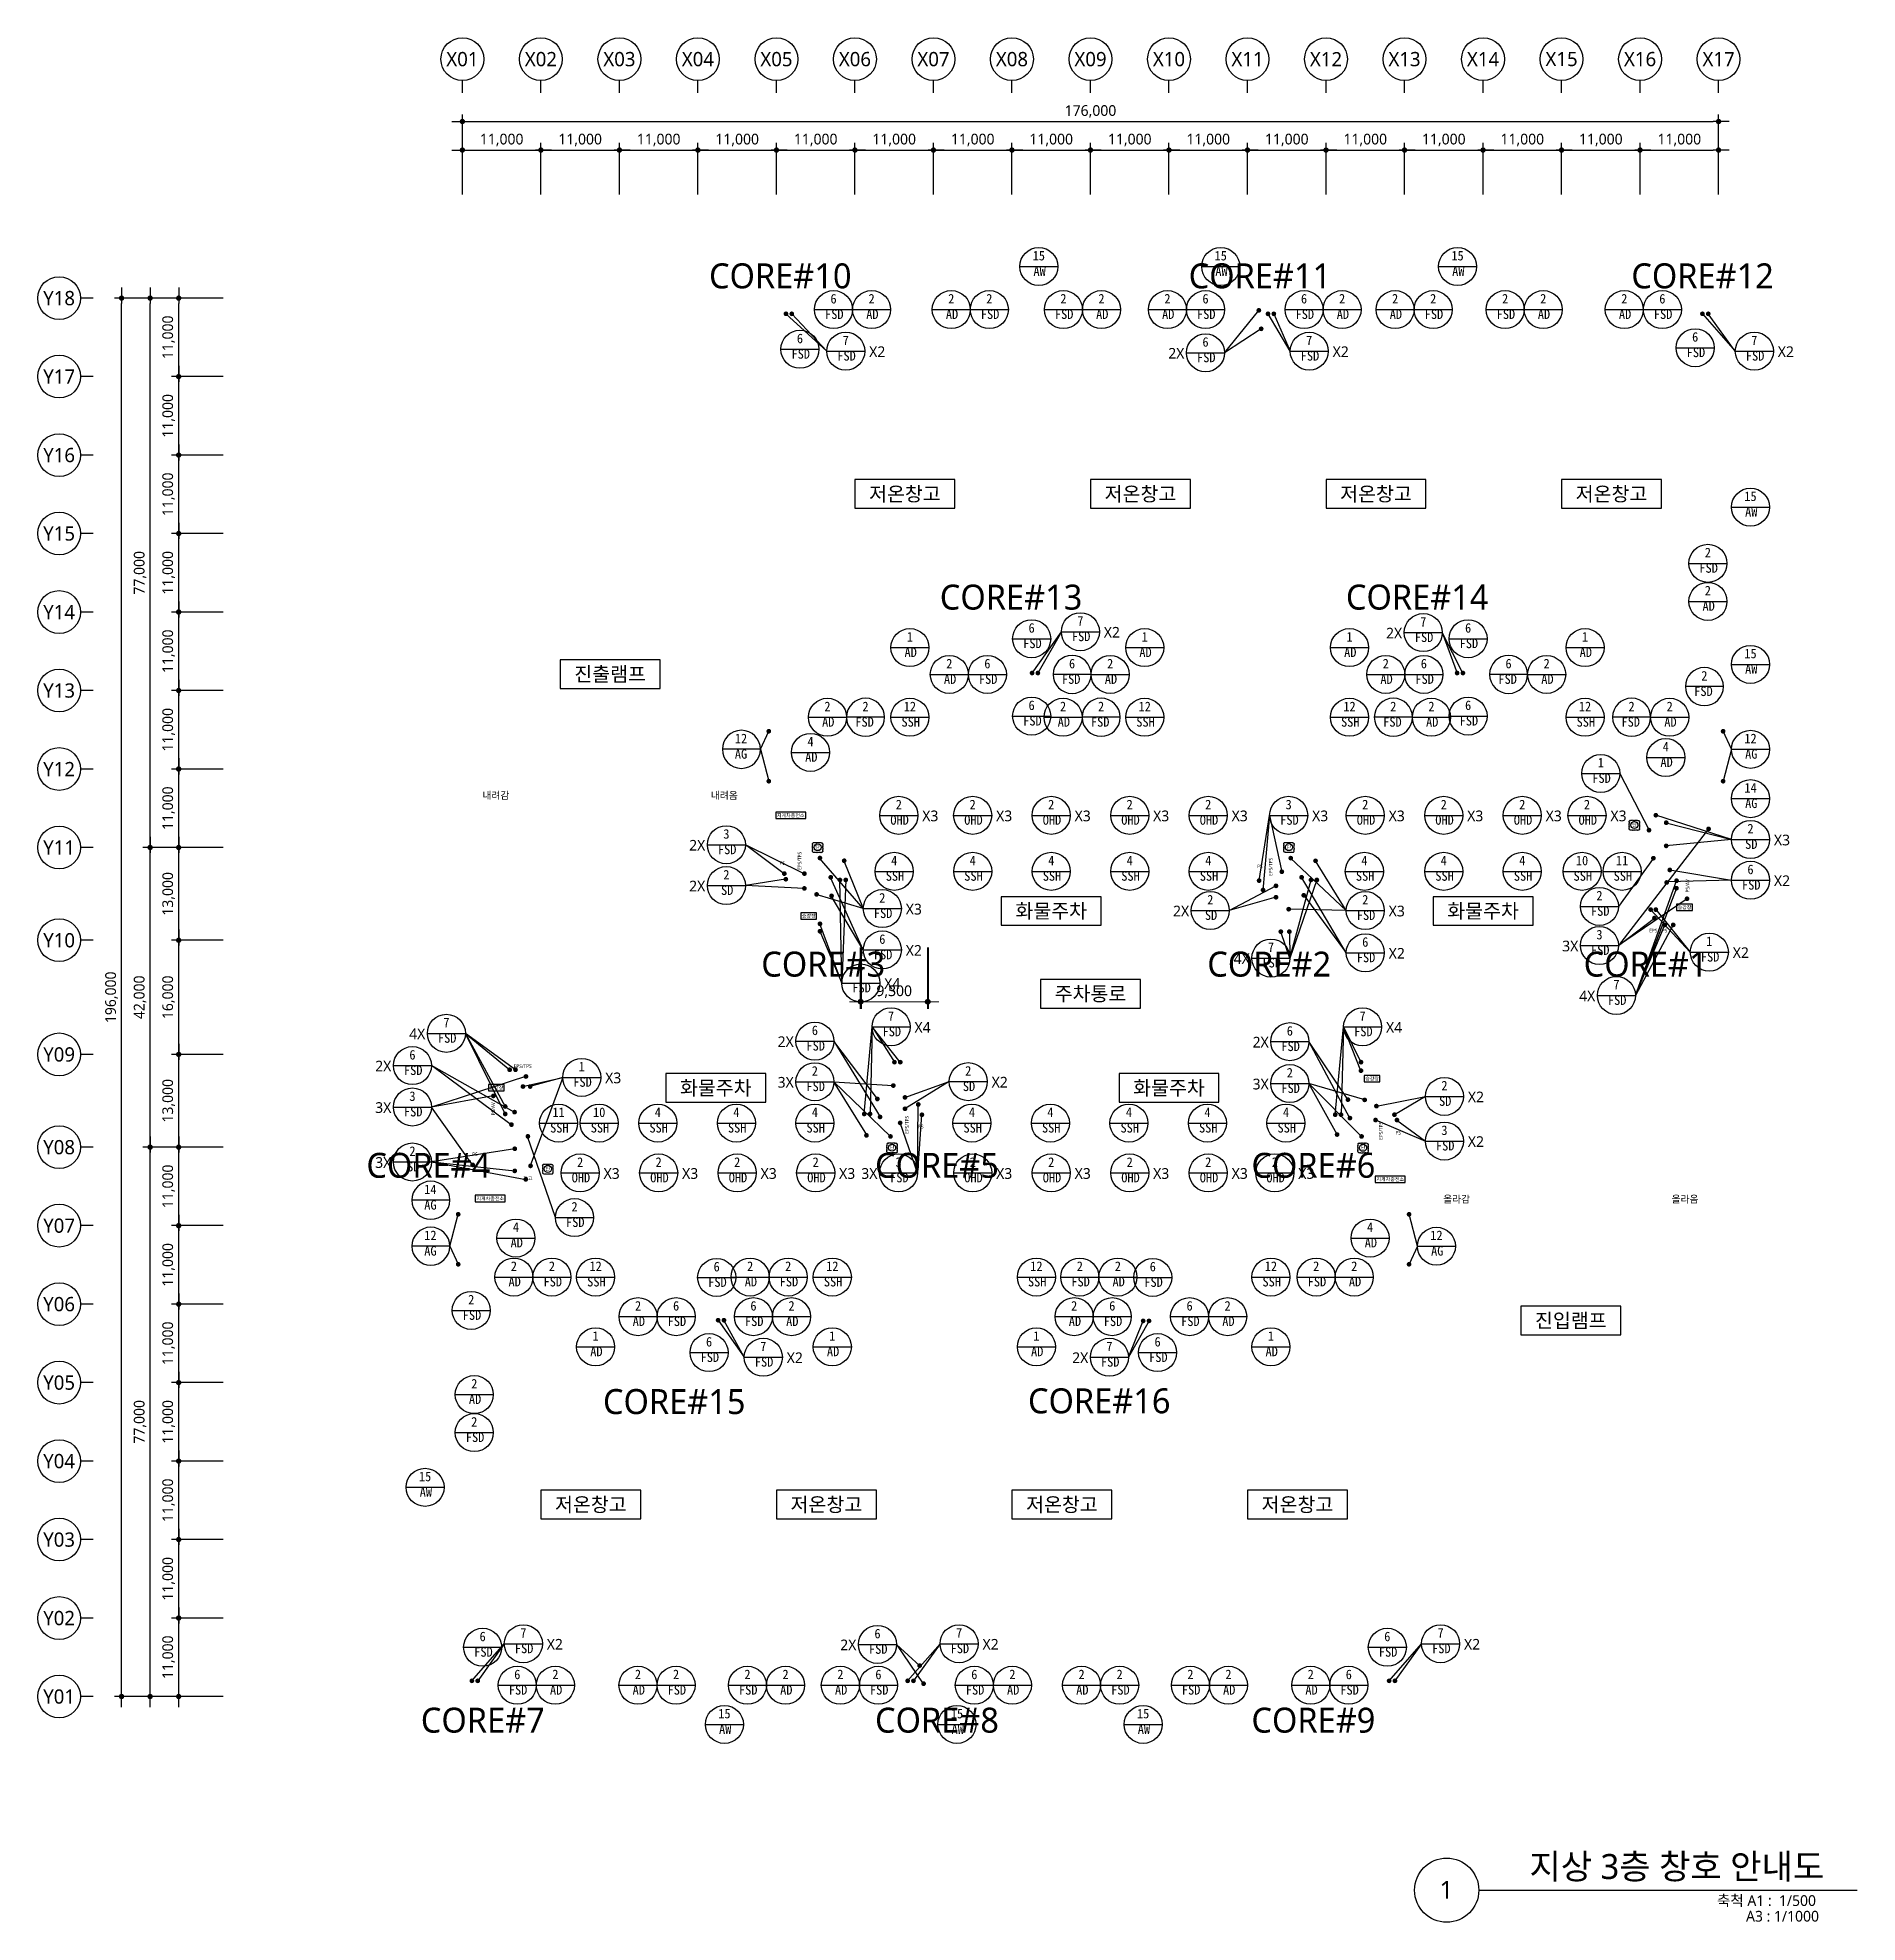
# Model space of a CAD drawing. Header units: millimetres. Extents: x 3479419 to 5579419, y 522746 to 3162891.
# Drawn here: x 4806612 to 5061547, y 2007746 to 2271891 of the extents above; entities that cross this region are included whole.
import ezdxf
from ezdxf.enums import TextEntityAlignment as Align

# ---------------------------------------------------------------- set-up
doc = ezdxf.new("R2010")
doc.units = ezdxf.units.MM
doc.layers.get('Defpoints').update_dxf_attribs({"color": 140})
for name, color, linetype, lineweight in [('A-AXIS-BUBL', 7, 'Continuous', 25), ('A-DIMS', 7, 'Continuous', 25), ('A-MKXX-SYMB', 7, 'Continuous', 25), ('A-XXXX-SYMB', 7, 'Continuous', 25), ('A-XXXX-TXT1', 3, 'Continuous', 25), ('A-XXXX-TXT2', 3, 'Continuous', 25), ('REV-202205', 20, 'Continuous', 25)]:
    doc.layers.add(name, color=color, linetype=linetype, lineweight=lineweight)
doc.layers.add('A-XXXX-NPLT', color=144, linetype='Continuous', lineweight=15, plot=False)
doc.layers.add('AA-SYMB', color=1, linetype='Continuous')
doc.styles.add('HY울릉도L', font='')
doc.styles.add('XR-평면도$0$맑은 고딕', font='malgun.ttf')
doc.styles.add('돋움', font='')
doc.styles.add('돋음', font='')
doc.styles.add('맑은 고딕', font='malgun.ttf')
doc.styles.add('맑은고딕', font='malgun.ttf')
doc.styles.get('HY울릉도L').set_extended_font_data('HYwulM')
doc.styles.get('돋움').set_extended_font_data('DotumChe')
doc.styles.get('돋음').set_extended_font_data('Dotum')
doc.dimstyles.new('CDIM', dxfattribs={"dimtxt": 3, "dimasz": 1.5, "dimexe": 2, "dimexo": 1, "dimgap": 1, "dimtad": 1, "dimdec": 0, "dimrnd": 0.5, "dimzin": 0, "dimdsep": 32, "dimlunit": 6, "dimtxsty": 'HY울릉도L', "dimblk1": '_CIDOT', "dimblk2": '_CIDOT', "dimsah": 1, "dimcen": 5.5, "dimclrd": 2, "dimclre": 2, "dimclrt": 7, "dimadec": 0, "dimazin": 0, "dimtfac": 1, "dimtdec": 0, "dimtix": 1, "dimtmove": 2, "dimatfit": 1, "dimldrblk": '_CIDOT', "dimfxl": 1, "dimtolj": 1, "dimtzin": 0, "dimlwd": -1, "dimarcsym": 0})

msp = doc.modelspace()

# ---------------------------------------------------------------- texts
at = {"layer": 'A-XXXX-TXT1', "style": '맑은고딕'}
msp.add_text('지상 3층 창호 안내도', height=3500, dxfattribs=at).set_placement((5056914.1, 2012766), align=Align.BOTTOM_RIGHT)
msp.add_text('1', height=2500, dxfattribs=at).set_placement((5003959.7, 2012299.3), align=Align.MIDDLE)
for s, p in [('축척 A1 :  1/500', (5055760.1, 2011538.3)), ('A3 : 1/1000', (5056181.9, 2009349.2))]:
    msp.add_text(s, height=1500, dxfattribs=at).set_placement(p, align=Align.TOP_RIGHT)
at = {"layer": 'A-XXXX-TXT2', "style": '맑은고딕'}
for s, p in [('2X', (4966140.4, 2226902.2)), ('X3', (4931668.6, 2162072.4)), ('X3', (4942018.5, 2162072.4)), ('X3', (4953018.5, 2162072.4)), ('X3', (4964018.5, 2162072.4)), ('X3', (4975018.5, 2162072.4)), ('X3', (4986289.9, 2162072.4)), ('X3', (4997018.5, 2162072.4)), ('X3', (5008018.5, 2162072.4)), ('X3', (5019018.5, 2162072.4)), ('X3', (5028088.9, 2162072.4)), ('2X', (4899013.5, 2157949)), ('X3', (5050996.4, 2158687.7)), ('2X', (4899013.5, 2152231.5)), ('X2', (5050996.4, 2152978.7)), ('X3', (4929359.5, 2148999.3)), ('2X', (4966805.9, 2148733)), ('X3', (4997023, 2148733)), ('3X', (5021334.4, 2143833.9)), ('X2', (4929359.5, 2143207.7)), ('X2', (4997023, 2142806.8)), ('X2', (5045229.3, 2142898.5)), ('2X', (4911411.8, 2130421.1)), ('2X', (4977955.1, 2130353.3)), ('2X', (4977955.1, 2130353.3)), ('2X', (4855027.9, 2126999.5)), ('X3', (4887246.4, 2125347.5)), ('3X', (4911411.8, 2124732.2)), ('X2', (4941395.7, 2124747.2)), ('3X', (4977955.1, 2124481.5)), ('X2', (5008113.4, 2122675.2)), ('3X', (4855027.9, 2121193.2)), ('X2', (5008113.4, 2116418.7)), ('3X', (4855027.9, 2113489.2)), ('X3', (4887023, 2111949.2)), ('X3', (4898023, 2111949.2)), ('X3', (4909023, 2111949.2)), ('X3', (4920023, 2111949.2)), ('3X', (4923135.2, 2111949.2)), ('X3', (4942023, 2111949.2)), ('X3', (4953023, 2111949.2)), ('X3', (4964023, 2111949.2)), ('X3', (4975023, 2111949.2)), ('X3', (4984348.6, 2111949.2)), ('2X', (4920182.7, 2045871.6))]:
    msp.add_text(s, height=1500, dxfattribs=at).set_placement(p, align=Align.CENTER)
for s, p in [('내려감', (4870809, 2165691.2)), ('내려옴', (4902809, 2165691.2)), ('올라감', (5005414.6, 2109091.2)), ('올라옴', (5037414.6, 2109091.2))]:
    msp.add_text(s, height=1000, dxfattribs=at).set_placement(p, align=Align.MIDDLE_CENTER)
at = {"layer": 'A-XXXX-TXT2', "ltscale": 100, "style": '맑은 고딕'}
for s, p in [('PS', (4910930.1, 2156211.2)), ('PS', (4977842.1, 2155756.1)), ('EPS/TPS', (5033661.8, 2146743.3)), ('EPS/TPS', (4874561.8, 2127741.2)), ('PS', (4930342.3, 2119275.5)), ('PS', (4997227.6, 2118408.8)), ('PS', (4867871.8, 2115391.2)), ('창고', (4875286.8, 2111991.2))]:
    msp.add_text(s, height=500, dxfattribs=at).set_placement(p, align=Align.MIDDLE_CENTER)
for s, p in [('EPS/TPS', (4913353.2, 2156519.4)), ('EPS/TPS', (4979353.2, 2155669.4)), ('PS/AV', (5037770.2, 2153016.2)), ('PS/AV', (4870414.2, 2121766.2)), ('EPS/TPS', (4928387.6, 2119516.2)), ('EPS/TPS', (4994799.2, 2118680))]:
    msp.add_text(s, height=500, rotation=90, dxfattribs=at).set_placement(p, align=Align.MIDDLE_CENTER)

# ---------------------------------------------------------------- blocks, each defined once
blk = doc.blocks.new('_CIDOT')
at = {"color": 0, "linetype": 'ByBlock'}
blk.add_line((2, 0), (-1, 0), dxfattribs=at)
at = {"color": 0, "linetype": 'ByBlock', "const_width": 0.5}
blk.add_lwpolyline([(-0.25, 0, 1), (0.25, 0, 1)], format="xyb", close=True, dxfattribs=at)
blk = doc.blocks.new('*D8')
at = {"layer": 'A-DIMS', "lineweight": -2, "transparency": 16777216}
for p, q in [((93193, 67121), (85943, 67121)), ((93193, 56121), (85943, 56121))]:
    blk.add_line(p, q, dxfattribs=at)
at = {"layer": 'A-DIMS', "transparency": 16777216}
blk.add_line((86943, 56871), (86943, 66371), dxfattribs=at)
at = {"layer": 'Defpoints', "color": 0, "transparency": 16777216}
for p in [(86943, 67121), (93693, 67121), (93693, 56121)]:
    blk.add_point(p, dxfattribs=at)
at = {"layer": 'A-DIMS', "transparency": 16777216, "xscale": 750, "yscale": 750, "zscale": 750}
for p, rotation in [((86943, 67121), 90), ((86943, 56121), 270)]:
    blk.add_blockref('_CIDOT', p, dxfattribs=dict(at, rotation=rotation))
at = {"layer": 'A-DIMS', "color": 3, "transparency": 16777216, "insert": (85538, 61621), "char_height": 1500, "attachment_point": 5, "rotation": 90, "style": '맑은고딕'}
blk.add_mtext('\\A1;11,000', dxfattribs=at)
blk = doc.blocks.new('*D9')
at = {"layer": 'A-DIMS', "lineweight": -2, "transparency": 16777216}
for p, q in [((93193, 78121), (85943, 78121)), ((93193, 67121), (85943, 67121))]:
    blk.add_line(p, q, dxfattribs=at)
at = {"layer": 'A-DIMS', "transparency": 16777216}
blk.add_line((86943, 67871), (86943, 77371), dxfattribs=at)
at = {"layer": 'Defpoints', "color": 0, "transparency": 16777216}
for p in [(86943, 78121), (93693, 78121), (93693, 67121)]:
    blk.add_point(p, dxfattribs=at)
at = {"layer": 'A-DIMS', "transparency": 16777216, "xscale": 750, "yscale": 750, "zscale": 750}
for p, rotation in [((86943, 78121), 90), ((86943, 67121), 270)]:
    blk.add_blockref('_CIDOT', p, dxfattribs=dict(at, rotation=rotation))
at = {"layer": 'A-DIMS', "color": 3, "transparency": 16777216, "insert": (85538, 72621), "char_height": 1500, "attachment_point": 5, "rotation": 90, "style": '맑은고딕'}
blk.add_mtext('\\A1;11,000', dxfattribs=at)
blk = doc.blocks.new('*D10')
at = {"layer": 'A-DIMS', "lineweight": -2, "transparency": 16777216}
for p, q in [((93193, 89121), (85943, 89121)), ((93193, 78121), (85943, 78121))]:
    blk.add_line(p, q, dxfattribs=at)
at = {"layer": 'A-DIMS', "transparency": 16777216}
blk.add_line((86943, 78871), (86943, 88371), dxfattribs=at)
at = {"layer": 'Defpoints', "color": 0, "transparency": 16777216}
for p in [(86943, 89121), (93693, 89121), (93693, 78121)]:
    blk.add_point(p, dxfattribs=at)
at = {"layer": 'A-DIMS', "transparency": 16777216, "xscale": 750, "yscale": 750, "zscale": 750}
for p, rotation in [((86943, 89121), 90), ((86943, 78121), 270)]:
    blk.add_blockref('_CIDOT', p, dxfattribs=dict(at, rotation=rotation))
at = {"layer": 'A-DIMS', "color": 3, "transparency": 16777216, "insert": (85538, 83621), "char_height": 1500, "attachment_point": 5, "rotation": 90, "style": '맑은고딕'}
blk.add_mtext('\\A1;11,000', dxfattribs=at)
blk = doc.blocks.new('*D11')
at = {"layer": 'A-DIMS', "lineweight": -2, "transparency": 16777216}
for p, q in [((93193, 100121), (85943, 100121)), ((93193, 89121), (85943, 89121))]:
    blk.add_line(p, q, dxfattribs=at)
at = {"layer": 'A-DIMS', "transparency": 16777216}
blk.add_line((86943, 89871), (86943, 99371), dxfattribs=at)
at = {"layer": 'Defpoints', "color": 0, "transparency": 16777216}
for p in [(86943, 100121), (93693, 100121), (93693, 89121)]:
    blk.add_point(p, dxfattribs=at)
at = {"layer": 'A-DIMS', "transparency": 16777216, "xscale": 750, "yscale": 750, "zscale": 750}
for p, rotation in [((86943, 100121), 90), ((86943, 89121), 270)]:
    blk.add_blockref('_CIDOT', p, dxfattribs=dict(at, rotation=rotation))
at = {"layer": 'A-DIMS', "color": 3, "transparency": 16777216, "insert": (85538, 94621), "char_height": 1500, "attachment_point": 5, "rotation": 90, "style": '맑은고딕'}
blk.add_mtext('\\A1;11,000', dxfattribs=at)
blk = doc.blocks.new('*D12')
at = {"layer": 'A-DIMS', "lineweight": -2, "transparency": 16777216}
for p, q in [((93193, 111121), (85943, 111121)), ((93193, 100121), (85943, 100121))]:
    blk.add_line(p, q, dxfattribs=at)
at = {"layer": 'A-DIMS', "transparency": 16777216}
blk.add_line((86943, 100871), (86943, 110371), dxfattribs=at)
at = {"layer": 'Defpoints', "color": 0, "transparency": 16777216}
for p in [(86943, 111121), (93693, 111121), (93693, 100121)]:
    blk.add_point(p, dxfattribs=at)
at = {"layer": 'A-DIMS', "transparency": 16777216, "xscale": 750, "yscale": 750, "zscale": 750}
for p, rotation in [((86943, 111121), 90), ((86943, 100121), 270)]:
    blk.add_blockref('_CIDOT', p, dxfattribs=dict(at, rotation=rotation))
at = {"layer": 'A-DIMS', "color": 3, "transparency": 16777216, "insert": (85538, 105621), "char_height": 1500, "attachment_point": 5, "rotation": 90, "style": '맑은고딕'}
blk.add_mtext('\\A1;11,000', dxfattribs=at)
blk = doc.blocks.new('*D13')
at = {"layer": 'A-DIMS', "lineweight": -2, "transparency": 16777216}
for p, q in [((93193, 122121), (85943, 122121)), ((93193, 111121), (85943, 111121))]:
    blk.add_line(p, q, dxfattribs=at)
at = {"layer": 'A-DIMS', "transparency": 16777216}
blk.add_line((86943, 111871), (86943, 121371), dxfattribs=at)
at = {"layer": 'Defpoints', "color": 0, "transparency": 16777216}
for p in [(86943, 122121), (93693, 122121), (93693, 111121)]:
    blk.add_point(p, dxfattribs=at)
at = {"layer": 'A-DIMS', "transparency": 16777216, "xscale": 750, "yscale": 750, "zscale": 750}
for p, rotation in [((86943, 122121), 90), ((86943, 111121), 270)]:
    blk.add_blockref('_CIDOT', p, dxfattribs=dict(at, rotation=rotation))
at = {"layer": 'A-DIMS', "color": 3, "transparency": 16777216, "insert": (85538, 116621), "char_height": 1500, "attachment_point": 5, "rotation": 90, "style": '맑은고딕'}
blk.add_mtext('\\A1;11,000', dxfattribs=at)
blk = doc.blocks.new('*D14')
at = {"layer": 'A-DIMS', "lineweight": -2, "transparency": 16777216}
for p, q in [((93193, 135121), (85943, 135121)), ((93193, 122121), (85943, 122121))]:
    blk.add_line(p, q, dxfattribs=at)
at = {"layer": 'A-DIMS', "transparency": 16777216}
blk.add_line((86943, 122871), (86943, 134371), dxfattribs=at)
at = {"layer": 'Defpoints', "color": 0, "transparency": 16777216}
for p in [(86943, 135121), (93693, 135121), (93693, 122121)]:
    blk.add_point(p, dxfattribs=at)
at = {"layer": 'A-DIMS', "transparency": 16777216, "xscale": 750, "yscale": 750, "zscale": 750}
for p, rotation in [((86943, 135121), 90), ((86943, 122121), 270)]:
    blk.add_blockref('_CIDOT', p, dxfattribs=dict(at, rotation=rotation))
at = {"layer": 'A-DIMS', "color": 3, "transparency": 16777216, "insert": (85538, 128621), "char_height": 1500, "attachment_point": 5, "rotation": 90, "style": '맑은고딕'}
blk.add_mtext('\\A1;13,000', dxfattribs=at)
blk = doc.blocks.new('*D15')
at = {"layer": 'A-DIMS', "lineweight": -2, "transparency": 16777216}
for p, q in [((93193, 151121), (85943, 151121)), ((93193, 135121), (85943, 135121))]:
    blk.add_line(p, q, dxfattribs=at)
at = {"layer": 'A-DIMS', "transparency": 16777216}
blk.add_line((86943, 135871), (86943, 150371), dxfattribs=at)
at = {"layer": 'Defpoints', "color": 0, "transparency": 16777216}
for p in [(86943, 151121), (93693, 151121), (93693, 135121)]:
    blk.add_point(p, dxfattribs=at)
at = {"layer": 'A-DIMS', "transparency": 16777216, "xscale": 750, "yscale": 750, "zscale": 750}
for p, rotation in [((86943, 151121), 90), ((86943, 135121), 270)]:
    blk.add_blockref('_CIDOT', p, dxfattribs=dict(at, rotation=rotation))
at = {"layer": 'A-DIMS', "color": 3, "transparency": 16777216, "insert": (85538, 143121), "char_height": 1500, "attachment_point": 5, "rotation": 90, "style": '맑은고딕'}
blk.add_mtext('\\A1;16,000', dxfattribs=at)
blk = doc.blocks.new('*D16')
at = {"layer": 'A-DIMS', "lineweight": -2, "transparency": 16777216}
for p, q in [((93193, 164121), (85943, 164121)), ((93193, 151121), (85943, 151121))]:
    blk.add_line(p, q, dxfattribs=at)
at = {"layer": 'A-DIMS', "transparency": 16777216}
blk.add_line((86943, 151871), (86943, 163371), dxfattribs=at)
at = {"layer": 'Defpoints', "color": 0, "transparency": 16777216}
for p in [(86943, 164121), (93693, 164121), (93693, 151121)]:
    blk.add_point(p, dxfattribs=at)
at = {"layer": 'A-DIMS', "transparency": 16777216, "xscale": 750, "yscale": 750, "zscale": 750}
for p, rotation in [((86943, 164121), 90), ((86943, 151121), 270)]:
    blk.add_blockref('_CIDOT', p, dxfattribs=dict(at, rotation=rotation))
at = {"layer": 'A-DIMS', "color": 3, "transparency": 16777216, "insert": (85538, 157621), "char_height": 1500, "attachment_point": 5, "rotation": 90, "style": '맑은고딕'}
blk.add_mtext('\\A1;13,000', dxfattribs=at)
blk = doc.blocks.new('*D17')
at = {"layer": 'A-DIMS', "lineweight": -2, "transparency": 16777216}
for p, q in [((93193, 175121), (85943, 175121)), ((93193, 164121), (85943, 164121))]:
    blk.add_line(p, q, dxfattribs=at)
at = {"layer": 'A-DIMS', "transparency": 16777216}
blk.add_line((86943, 164871), (86943, 174371), dxfattribs=at)
at = {"layer": 'Defpoints', "color": 0, "transparency": 16777216}
for p in [(86943, 175121), (93693, 175121), (93693, 164121)]:
    blk.add_point(p, dxfattribs=at)
at = {"layer": 'A-DIMS', "transparency": 16777216, "xscale": 750, "yscale": 750, "zscale": 750}
for p, rotation in [((86943, 175121), 90), ((86943, 164121), 270)]:
    blk.add_blockref('_CIDOT', p, dxfattribs=dict(at, rotation=rotation))
at = {"layer": 'A-DIMS', "color": 3, "transparency": 16777216, "insert": (85538, 169621), "char_height": 1500, "attachment_point": 5, "rotation": 90, "style": '맑은고딕'}
blk.add_mtext('\\A1;11,000', dxfattribs=at)
blk = doc.blocks.new('*D18')
at = {"layer": 'A-DIMS', "lineweight": -2, "transparency": 16777216}
for p, q in [((93193, 186121), (85943, 186121)), ((93193, 175121), (85943, 175121))]:
    blk.add_line(p, q, dxfattribs=at)
at = {"layer": 'A-DIMS', "transparency": 16777216}
blk.add_line((86943, 175871), (86943, 185371), dxfattribs=at)
at = {"layer": 'Defpoints', "color": 0, "transparency": 16777216}
for p in [(86943, 186121), (93693, 186121), (93693, 175121)]:
    blk.add_point(p, dxfattribs=at)
at = {"layer": 'A-DIMS', "transparency": 16777216, "xscale": 750, "yscale": 750, "zscale": 750}
for p, rotation in [((86943, 186121), 90), ((86943, 175121), 270)]:
    blk.add_blockref('_CIDOT', p, dxfattribs=dict(at, rotation=rotation))
at = {"layer": 'A-DIMS', "color": 3, "transparency": 16777216, "insert": (85538, 180621), "char_height": 1500, "attachment_point": 5, "rotation": 90, "style": '맑은고딕'}
blk.add_mtext('\\A1;11,000', dxfattribs=at)
blk = doc.blocks.new('*D19')
at = {"layer": 'A-DIMS', "lineweight": -2, "transparency": 16777216}
for p, q in [((93193, 197121), (85943, 197121)), ((93193, 186121), (85943, 186121))]:
    blk.add_line(p, q, dxfattribs=at)
at = {"layer": 'A-DIMS', "transparency": 16777216}
blk.add_line((86943, 186871), (86943, 196371), dxfattribs=at)
at = {"layer": 'Defpoints', "color": 0, "transparency": 16777216}
for p in [(86943, 197121), (93693, 197121), (93693, 186121)]:
    blk.add_point(p, dxfattribs=at)
at = {"layer": 'A-DIMS', "transparency": 16777216, "xscale": 750, "yscale": 750, "zscale": 750}
for p, rotation in [((86943, 197121), 90), ((86943, 186121), 270)]:
    blk.add_blockref('_CIDOT', p, dxfattribs=dict(at, rotation=rotation))
at = {"layer": 'A-DIMS', "color": 3, "transparency": 16777216, "insert": (85538, 191621), "char_height": 1500, "attachment_point": 5, "rotation": 90, "style": '맑은고딕'}
blk.add_mtext('\\A1;11,000', dxfattribs=at)
blk = doc.blocks.new('*D20')
at = {"layer": 'A-DIMS', "lineweight": -2, "transparency": 16777216}
for p, q in [((93193, 208121), (85943, 208121)), ((93193, 197121), (85943, 197121))]:
    blk.add_line(p, q, dxfattribs=at)
at = {"layer": 'A-DIMS', "transparency": 16777216}
blk.add_line((86943, 197871), (86943, 207371), dxfattribs=at)
at = {"layer": 'Defpoints', "color": 0, "transparency": 16777216}
for p in [(86943, 208121), (93693, 208121), (93693, 197121)]:
    blk.add_point(p, dxfattribs=at)
at = {"layer": 'A-DIMS', "transparency": 16777216, "xscale": 750, "yscale": 750, "zscale": 750}
for p, rotation in [((86943, 208121), 90), ((86943, 197121), 270)]:
    blk.add_blockref('_CIDOT', p, dxfattribs=dict(at, rotation=rotation))
at = {"layer": 'A-DIMS', "color": 3, "transparency": 16777216, "insert": (85538, 202621), "char_height": 1500, "attachment_point": 5, "rotation": 90, "style": '맑은고딕'}
blk.add_mtext('\\A1;11,000', dxfattribs=at)
blk = doc.blocks.new('*D21')
at = {"layer": 'A-DIMS', "lineweight": -2, "transparency": 16777216}
for p, q in [((93193, 219121), (85943, 219121)), ((93193, 208121), (85943, 208121))]:
    blk.add_line(p, q, dxfattribs=at)
at = {"layer": 'A-DIMS', "transparency": 16777216}
blk.add_line((86943, 208871), (86943, 218371), dxfattribs=at)
at = {"layer": 'Defpoints', "color": 0, "transparency": 16777216}
for p in [(86943, 219121), (93693, 219121), (93693, 208121)]:
    blk.add_point(p, dxfattribs=at)
at = {"layer": 'A-DIMS', "transparency": 16777216, "xscale": 750, "yscale": 750, "zscale": 750}
for p, rotation in [((86943, 219121), 90), ((86943, 208121), 270)]:
    blk.add_blockref('_CIDOT', p, dxfattribs=dict(at, rotation=rotation))
at = {"layer": 'A-DIMS', "color": 3, "transparency": 16777216, "insert": (85538, 213621), "char_height": 1500, "attachment_point": 5, "rotation": 90, "style": '맑은고딕'}
blk.add_mtext('\\A1;11,000', dxfattribs=at)
blk = doc.blocks.new('*D22')
at = {"layer": 'A-DIMS', "lineweight": -2, "transparency": 16777216}
for p, q in [((93193, 230121), (85943, 230121)), ((93193, 219121), (85943, 219121))]:
    blk.add_line(p, q, dxfattribs=at)
at = {"layer": 'A-DIMS', "transparency": 16777216}
blk.add_line((86943, 219871), (86943, 229371), dxfattribs=at)
at = {"layer": 'Defpoints', "color": 0, "transparency": 16777216}
for p in [(86943, 230121), (93693, 230121), (93693, 219121)]:
    blk.add_point(p, dxfattribs=at)
at = {"layer": 'A-DIMS', "transparency": 16777216, "xscale": 750, "yscale": 750, "zscale": 750}
for p, rotation in [((86943, 230121), 90), ((86943, 219121), 270)]:
    blk.add_blockref('_CIDOT', p, dxfattribs=dict(at, rotation=rotation))
at = {"layer": 'A-DIMS', "color": 3, "transparency": 16777216, "insert": (85538, 224621), "char_height": 1500, "attachment_point": 5, "rotation": 90, "style": '맑은고딕'}
blk.add_mtext('\\A1;11,000', dxfattribs=at)
blk = doc.blocks.new('*D23')
at = {"layer": 'A-DIMS', "lineweight": -2, "transparency": 16777216}
for p, q in [((93193, 241121), (85943, 241121)), ((93193, 230121), (85943, 230121))]:
    blk.add_line(p, q, dxfattribs=at)
at = {"layer": 'A-DIMS', "transparency": 16777216}
blk.add_line((86943, 230871), (86943, 240371), dxfattribs=at)
at = {"layer": 'Defpoints', "color": 0, "transparency": 16777216}
for p in [(86943, 241121), (93693, 241121), (93693, 230121)]:
    blk.add_point(p, dxfattribs=at)
at = {"layer": 'A-DIMS', "transparency": 16777216, "xscale": 750, "yscale": 750, "zscale": 750}
for p, rotation in [((86943, 241121), 90), ((86943, 230121), 270)]:
    blk.add_blockref('_CIDOT', p, dxfattribs=dict(at, rotation=rotation))
at = {"layer": 'A-DIMS', "color": 3, "transparency": 16777216, "insert": (85538, 235621), "char_height": 1500, "attachment_point": 5, "rotation": 90, "style": '맑은고딕'}
blk.add_mtext('\\A1;11,000', dxfattribs=at)
blk = doc.blocks.new('*D24')
at = {"layer": 'A-DIMS', "lineweight": -2, "transparency": 16777216}
for p, q in [((93193, 122121), (81943, 122121)), ((93193, 45121), (81943, 45121))]:
    blk.add_line(p, q, dxfattribs=at)
at = {"layer": 'A-DIMS', "transparency": 16777216}
blk.add_line((82943, 45871), (82943, 121371), dxfattribs=at)
at = {"layer": 'Defpoints', "color": 0, "transparency": 16777216}
for p in [(82943, 122121), (93693, 122121), (93693, 45121)]:
    blk.add_point(p, dxfattribs=at)
at = {"layer": 'A-DIMS', "transparency": 16777216, "xscale": 750, "yscale": 750, "zscale": 750}
for p, rotation in [((82943, 122121), 90), ((82943, 45121), 270)]:
    blk.add_blockref('_CIDOT', p, dxfattribs=dict(at, rotation=rotation))
at = {"layer": 'A-DIMS', "color": 3, "transparency": 16777216, "insert": (81542, 83621), "char_height": 1500, "attachment_point": 5, "rotation": 90, "style": '맑은고딕'}
blk.add_mtext('\\A1;77,000', dxfattribs=at)
blk = doc.blocks.new('*D25')
at = {"layer": 'A-DIMS', "lineweight": -2, "transparency": 16777216}
for p, q in [((93193, 241121), (77943, 241121)), ((93193, 45121), (77943, 45121))]:
    blk.add_line(p, q, dxfattribs=at)
at = {"layer": 'A-DIMS', "transparency": 16777216}
blk.add_line((78943, 45871), (78943, 240371), dxfattribs=at)
at = {"layer": 'Defpoints', "color": 0, "transparency": 16777216}
for p in [(78943, 241121), (93693, 241121), (93693, 45121)]:
    blk.add_point(p, dxfattribs=at)
at = {"layer": 'A-DIMS', "transparency": 16777216, "xscale": 750, "yscale": 750, "zscale": 750}
for p, rotation in [((78943, 241121), 90), ((78943, 45121), 270)]:
    blk.add_blockref('_CIDOT', p, dxfattribs=dict(at, rotation=rotation))
at = {"layer": 'A-DIMS', "color": 3, "transparency": 16777216, "insert": (77538, 143121), "char_height": 1500, "attachment_point": 5, "rotation": 90, "style": '맑은고딕'}
blk.add_mtext('\\A1;196,000', dxfattribs=at)
blk = doc.blocks.new('*D26')
at = {"layer": 'A-DIMS', "lineweight": -2, "transparency": 16777216}
for p, q in [((93193, 56121), (85943, 56121)), ((93193, 45121), (85943, 45121))]:
    blk.add_line(p, q, dxfattribs=at)
at = {"layer": 'A-DIMS', "transparency": 16777216}
blk.add_line((86943, 45871), (86943, 55371), dxfattribs=at)
at = {"layer": 'Defpoints', "color": 0, "transparency": 16777216}
for p in [(86943, 56121), (93693, 56121), (93693, 45121)]:
    blk.add_point(p, dxfattribs=at)
at = {"layer": 'A-DIMS', "transparency": 16777216, "xscale": 750, "yscale": 750, "zscale": 750}
for p, rotation in [((86943, 56121), 90), ((86943, 45121), 270)]:
    blk.add_blockref('_CIDOT', p, dxfattribs=dict(at, rotation=rotation))
at = {"layer": 'A-DIMS', "color": 3, "transparency": 16777216, "insert": (85538, 50621), "char_height": 1500, "attachment_point": 5, "rotation": 90, "style": '맑은고딕'}
blk.add_mtext('\\A1;11,000', dxfattribs=at)
blk = doc.blocks.new('*D27')
at = {"layer": 'A-DIMS', "lineweight": -2, "transparency": 16777216}
for p, q in [((93193, 164121), (81943, 164121)), ((93193, 122121), (81943, 122121))]:
    blk.add_line(p, q, dxfattribs=at)
at = {"layer": 'A-DIMS', "transparency": 16777216}
blk.add_line((82943, 122871), (82943, 163371), dxfattribs=at)
at = {"layer": 'Defpoints', "color": 0, "transparency": 16777216}
for p in [(82943, 164121), (93693, 164121), (93693, 122121)]:
    blk.add_point(p, dxfattribs=at)
at = {"layer": 'A-DIMS', "transparency": 16777216, "xscale": 750, "yscale": 750, "zscale": 750}
for p, rotation in [((82943, 164121), 90), ((82943, 122121), 270)]:
    blk.add_blockref('_CIDOT', p, dxfattribs=dict(at, rotation=rotation))
at = {"layer": 'A-DIMS', "color": 3, "transparency": 16777216, "insert": (81542, 143121), "char_height": 1500, "attachment_point": 5, "rotation": 90, "style": '맑은고딕'}
blk.add_mtext('\\A1;42,000', dxfattribs=at)
blk = doc.blocks.new('*D28')
at = {"layer": 'A-DIMS', "lineweight": -2, "transparency": 16777216}
for p, q in [((93193, 241121), (81943, 241121)), ((93193, 164121), (81943, 164121))]:
    blk.add_line(p, q, dxfattribs=at)
at = {"layer": 'A-DIMS', "transparency": 16777216}
blk.add_line((82943, 164871), (82943, 240371), dxfattribs=at)
at = {"layer": 'Defpoints', "color": 0, "transparency": 16777216}
for p in [(82943, 241121), (93693, 241121), (93693, 164121)]:
    blk.add_point(p, dxfattribs=at)
at = {"layer": 'A-DIMS', "transparency": 16777216, "xscale": 750, "yscale": 750, "zscale": 750}
for p, rotation in [((82943, 241121), 90), ((82943, 164121), 270)]:
    blk.add_blockref('_CIDOT', p, dxfattribs=dict(at, rotation=rotation))
at = {"layer": 'A-DIMS', "color": 3, "transparency": 16777216, "insert": (81542, 202621), "char_height": 1500, "attachment_point": 5, "rotation": 90, "style": '맑은고딕'}
blk.add_mtext('\\A1;77,000', dxfattribs=at)
blk = doc.blocks.new('*D29')
at = {"layer": 'A-DIMS', "lineweight": -2, "transparency": 16777216}
for p, q in [((148693, 255621), (148693, 262871)), ((159693, 255621), (159693, 262871))]:
    blk.add_line(p, q, dxfattribs=at)
at = {"layer": 'A-DIMS', "transparency": 16777216}
blk.add_line((149443, 261871), (158943, 261871), dxfattribs=at)
at = {"layer": 'Defpoints', "color": 0, "transparency": 16777216}
for p in [(159693, 261871), (148693, 255121), (159693, 255121)]:
    blk.add_point(p, dxfattribs=at)
at = {"layer": 'A-DIMS', "transparency": 16777216, "xscale": 750, "yscale": 750, "zscale": 750, "rotation": 180}
blk.add_blockref('_CIDOT', (148693, 261871), dxfattribs=at)
at = {"layer": 'A-DIMS', "transparency": 16777216, "xscale": 750, "yscale": 750, "zscale": 750}
blk.add_blockref('_CIDOT', (159693, 261871), dxfattribs=at)
at = {"layer": 'A-DIMS', "color": 3, "transparency": 16777216, "insert": (154193, 263275), "char_height": 1500, "attachment_point": 5, "style": '맑은고딕'}
blk.add_mtext('\\A1;11,000', dxfattribs=at)
blk = doc.blocks.new('*D30')
at = {"layer": 'A-DIMS', "lineweight": -2, "transparency": 16777216}
for p, q in [((159693, 255621), (159693, 262871)), ((170693, 255621), (170693, 262871))]:
    blk.add_line(p, q, dxfattribs=at)
at = {"layer": 'A-DIMS', "transparency": 16777216}
blk.add_line((160443, 261871), (169943, 261871), dxfattribs=at)
at = {"layer": 'Defpoints', "color": 0, "transparency": 16777216}
for p in [(170693, 261871), (159693, 255121), (170693, 255121)]:
    blk.add_point(p, dxfattribs=at)
at = {"layer": 'A-DIMS', "transparency": 16777216, "xscale": 750, "yscale": 750, "zscale": 750, "rotation": 180}
blk.add_blockref('_CIDOT', (159693, 261871), dxfattribs=at)
at = {"layer": 'A-DIMS', "transparency": 16777216, "xscale": 750, "yscale": 750, "zscale": 750}
blk.add_blockref('_CIDOT', (170693, 261871), dxfattribs=at)
at = {"layer": 'A-DIMS', "color": 3, "transparency": 16777216, "insert": (165193, 263275), "char_height": 1500, "attachment_point": 5, "style": '맑은고딕'}
blk.add_mtext('\\A1;11,000', dxfattribs=at)
blk = doc.blocks.new('*D31')
at = {"layer": 'A-DIMS', "lineweight": -2, "transparency": 16777216}
for p, q in [((170693, 255621), (170693, 262871)), ((181693, 255621), (181693, 262871))]:
    blk.add_line(p, q, dxfattribs=at)
at = {"layer": 'A-DIMS', "transparency": 16777216}
blk.add_line((171443, 261871), (180943, 261871), dxfattribs=at)
at = {"layer": 'Defpoints', "color": 0, "transparency": 16777216}
for p in [(181693, 261871), (170693, 255121), (181693, 255121)]:
    blk.add_point(p, dxfattribs=at)
at = {"layer": 'A-DIMS', "transparency": 16777216, "xscale": 750, "yscale": 750, "zscale": 750, "rotation": 180}
blk.add_blockref('_CIDOT', (170693, 261871), dxfattribs=at)
at = {"layer": 'A-DIMS', "transparency": 16777216, "xscale": 750, "yscale": 750, "zscale": 750}
blk.add_blockref('_CIDOT', (181693, 261871), dxfattribs=at)
at = {"layer": 'A-DIMS', "color": 3, "transparency": 16777216, "insert": (176193, 263275), "char_height": 1500, "attachment_point": 5, "style": '맑은고딕'}
blk.add_mtext('\\A1;11,000', dxfattribs=at)
blk = doc.blocks.new('*D32')
at = {"layer": 'A-DIMS', "lineweight": -2, "transparency": 16777216}
for p, q in [((181693, 255621), (181693, 262871)), ((192693, 255621), (192693, 262871))]:
    blk.add_line(p, q, dxfattribs=at)
at = {"layer": 'A-DIMS', "transparency": 16777216}
blk.add_line((182443, 261871), (191943, 261871), dxfattribs=at)
at = {"layer": 'Defpoints', "color": 0, "transparency": 16777216}
for p in [(192693, 261871), (181693, 255121), (192693, 255121)]:
    blk.add_point(p, dxfattribs=at)
at = {"layer": 'A-DIMS', "transparency": 16777216, "xscale": 750, "yscale": 750, "zscale": 750, "rotation": 180}
blk.add_blockref('_CIDOT', (181693, 261871), dxfattribs=at)
at = {"layer": 'A-DIMS', "transparency": 16777216, "xscale": 750, "yscale": 750, "zscale": 750}
blk.add_blockref('_CIDOT', (192693, 261871), dxfattribs=at)
at = {"layer": 'A-DIMS', "color": 3, "transparency": 16777216, "insert": (187193, 263275), "char_height": 1500, "attachment_point": 5, "style": '맑은고딕'}
blk.add_mtext('\\A1;11,000', dxfattribs=at)
blk = doc.blocks.new('*D33')
at = {"layer": 'A-DIMS', "lineweight": -2, "transparency": 16777216}
for p, q in [((192693, 255621), (192693, 262871)), ((203693, 255621), (203693, 262871))]:
    blk.add_line(p, q, dxfattribs=at)
at = {"layer": 'A-DIMS', "transparency": 16777216}
blk.add_line((193443, 261871), (202943, 261871), dxfattribs=at)
at = {"layer": 'Defpoints', "color": 0, "transparency": 16777216}
for p in [(203693, 261871), (192693, 255121), (203693, 255121)]:
    blk.add_point(p, dxfattribs=at)
at = {"layer": 'A-DIMS', "transparency": 16777216, "xscale": 750, "yscale": 750, "zscale": 750, "rotation": 180}
blk.add_blockref('_CIDOT', (192693, 261871), dxfattribs=at)
at = {"layer": 'A-DIMS', "transparency": 16777216, "xscale": 750, "yscale": 750, "zscale": 750}
blk.add_blockref('_CIDOT', (203693, 261871), dxfattribs=at)
at = {"layer": 'A-DIMS', "color": 3, "transparency": 16777216, "insert": (198193, 263275), "char_height": 1500, "attachment_point": 5, "style": '맑은고딕'}
blk.add_mtext('\\A1;11,000', dxfattribs=at)
blk = doc.blocks.new('*D34')
at = {"layer": 'A-DIMS', "lineweight": -2, "transparency": 16777216}
for p, q in [((203693, 255621), (203693, 262871)), ((214693, 255621), (214693, 262871))]:
    blk.add_line(p, q, dxfattribs=at)
at = {"layer": 'A-DIMS', "transparency": 16777216}
blk.add_line((204443, 261871), (213943, 261871), dxfattribs=at)
at = {"layer": 'Defpoints', "color": 0, "transparency": 16777216}
for p in [(214693, 261871), (203693, 255121), (214693, 255121)]:
    blk.add_point(p, dxfattribs=at)
at = {"layer": 'A-DIMS', "transparency": 16777216, "xscale": 750, "yscale": 750, "zscale": 750, "rotation": 180}
blk.add_blockref('_CIDOT', (203693, 261871), dxfattribs=at)
at = {"layer": 'A-DIMS', "transparency": 16777216, "xscale": 750, "yscale": 750, "zscale": 750}
blk.add_blockref('_CIDOT', (214693, 261871), dxfattribs=at)
at = {"layer": 'A-DIMS', "color": 3, "transparency": 16777216, "insert": (209193, 263275), "char_height": 1500, "attachment_point": 5, "style": '맑은고딕'}
blk.add_mtext('\\A1;11,000', dxfattribs=at)
blk = doc.blocks.new('*D35')
at = {"layer": 'A-DIMS', "lineweight": -2, "transparency": 16777216}
for p, q in [((214693, 255621), (214693, 262871)), ((225693, 255621), (225693, 262871))]:
    blk.add_line(p, q, dxfattribs=at)
at = {"layer": 'A-DIMS', "transparency": 16777216}
blk.add_line((215443, 261871), (224943, 261871), dxfattribs=at)
at = {"layer": 'Defpoints', "color": 0, "transparency": 16777216}
for p in [(225693, 261871), (214693, 255121), (225693, 255121)]:
    blk.add_point(p, dxfattribs=at)
at = {"layer": 'A-DIMS', "transparency": 16777216, "xscale": 750, "yscale": 750, "zscale": 750, "rotation": 180}
blk.add_blockref('_CIDOT', (214693, 261871), dxfattribs=at)
at = {"layer": 'A-DIMS', "transparency": 16777216, "xscale": 750, "yscale": 750, "zscale": 750}
blk.add_blockref('_CIDOT', (225693, 261871), dxfattribs=at)
at = {"layer": 'A-DIMS', "color": 3, "transparency": 16777216, "insert": (220193, 263275), "char_height": 1500, "attachment_point": 5, "style": '맑은고딕'}
blk.add_mtext('\\A1;11,000', dxfattribs=at)
blk = doc.blocks.new('*D36')
at = {"layer": 'A-DIMS', "lineweight": -2, "transparency": 16777216}
for p, q in [((225693, 255621), (225693, 262871)), ((236693, 255621), (236693, 262871))]:
    blk.add_line(p, q, dxfattribs=at)
at = {"layer": 'A-DIMS', "transparency": 16777216}
blk.add_line((226443, 261871), (235943, 261871), dxfattribs=at)
at = {"layer": 'Defpoints', "color": 0, "transparency": 16777216}
for p in [(236693, 261871), (225693, 255121), (236693, 255121)]:
    blk.add_point(p, dxfattribs=at)
at = {"layer": 'A-DIMS', "transparency": 16777216, "xscale": 750, "yscale": 750, "zscale": 750, "rotation": 180}
blk.add_blockref('_CIDOT', (225693, 261871), dxfattribs=at)
at = {"layer": 'A-DIMS', "transparency": 16777216, "xscale": 750, "yscale": 750, "zscale": 750}
blk.add_blockref('_CIDOT', (236693, 261871), dxfattribs=at)
at = {"layer": 'A-DIMS', "color": 3, "transparency": 16777216, "insert": (231193, 263275), "char_height": 1500, "attachment_point": 5, "style": '맑은고딕'}
blk.add_mtext('\\A1;11,000', dxfattribs=at)
blk = doc.blocks.new('*D37')
at = {"layer": 'A-DIMS', "lineweight": -2, "transparency": 16777216}
for p, q in [((236693, 255621), (236693, 262871)), ((247693, 255621), (247693, 262871))]:
    blk.add_line(p, q, dxfattribs=at)
at = {"layer": 'A-DIMS', "transparency": 16777216}
blk.add_line((237443, 261871), (246943, 261871), dxfattribs=at)
at = {"layer": 'Defpoints', "color": 0, "transparency": 16777216}
for p in [(247693, 261871), (236693, 255121), (247693, 255121)]:
    blk.add_point(p, dxfattribs=at)
at = {"layer": 'A-DIMS', "transparency": 16777216, "xscale": 750, "yscale": 750, "zscale": 750, "rotation": 180}
blk.add_blockref('_CIDOT', (236693, 261871), dxfattribs=at)
at = {"layer": 'A-DIMS', "transparency": 16777216, "xscale": 750, "yscale": 750, "zscale": 750}
blk.add_blockref('_CIDOT', (247693, 261871), dxfattribs=at)
at = {"layer": 'A-DIMS', "color": 3, "transparency": 16777216, "insert": (242193, 263275), "char_height": 1500, "attachment_point": 5, "style": '맑은고딕'}
blk.add_mtext('\\A1;11,000', dxfattribs=at)
blk = doc.blocks.new('*D38')
at = {"layer": 'A-DIMS', "lineweight": -2, "transparency": 16777216}
for p, q in [((247693, 255621), (247693, 262871)), ((258693, 255621), (258693, 262871))]:
    blk.add_line(p, q, dxfattribs=at)
at = {"layer": 'A-DIMS', "transparency": 16777216}
blk.add_line((248443, 261871), (257943, 261871), dxfattribs=at)
at = {"layer": 'Defpoints', "color": 0, "transparency": 16777216}
for p in [(258693, 261871), (247693, 255121), (258693, 255121)]:
    blk.add_point(p, dxfattribs=at)
at = {"layer": 'A-DIMS', "transparency": 16777216, "xscale": 750, "yscale": 750, "zscale": 750, "rotation": 180}
blk.add_blockref('_CIDOT', (247693, 261871), dxfattribs=at)
at = {"layer": 'A-DIMS', "transparency": 16777216, "xscale": 750, "yscale": 750, "zscale": 750}
blk.add_blockref('_CIDOT', (258693, 261871), dxfattribs=at)
at = {"layer": 'A-DIMS', "color": 3, "transparency": 16777216, "insert": (253193, 263275), "char_height": 1500, "attachment_point": 5, "style": '맑은고딕'}
blk.add_mtext('\\A1;11,000', dxfattribs=at)
blk = doc.blocks.new('*D39')
at = {"layer": 'A-DIMS', "lineweight": -2, "transparency": 16777216}
for p, q in [((258693, 255621), (258693, 262871)), ((269693, 255621), (269693, 262871))]:
    blk.add_line(p, q, dxfattribs=at)
at = {"layer": 'A-DIMS', "transparency": 16777216}
blk.add_line((259443, 261871), (268943, 261871), dxfattribs=at)
at = {"layer": 'Defpoints', "color": 0, "transparency": 16777216}
for p in [(269693, 261871), (258693, 255121), (269693, 255121)]:
    blk.add_point(p, dxfattribs=at)
at = {"layer": 'A-DIMS', "transparency": 16777216, "xscale": 750, "yscale": 750, "zscale": 750, "rotation": 180}
blk.add_blockref('_CIDOT', (258693, 261871), dxfattribs=at)
at = {"layer": 'A-DIMS', "transparency": 16777216, "xscale": 750, "yscale": 750, "zscale": 750}
blk.add_blockref('_CIDOT', (269693, 261871), dxfattribs=at)
at = {"layer": 'A-DIMS', "color": 3, "transparency": 16777216, "insert": (264193, 263275), "char_height": 1500, "attachment_point": 5, "style": '맑은고딕'}
blk.add_mtext('\\A1;11,000', dxfattribs=at)
blk = doc.blocks.new('*D40')
at = {"layer": 'A-DIMS', "lineweight": -2, "transparency": 16777216}
for p, q in [((269693, 255621), (269693, 262871)), ((280693, 255621), (280693, 262871))]:
    blk.add_line(p, q, dxfattribs=at)
at = {"layer": 'A-DIMS', "transparency": 16777216}
blk.add_line((270443, 261871), (279943, 261871), dxfattribs=at)
at = {"layer": 'Defpoints', "color": 0, "transparency": 16777216}
for p in [(280693, 261871), (269693, 255121), (280693, 255121)]:
    blk.add_point(p, dxfattribs=at)
at = {"layer": 'A-DIMS', "transparency": 16777216, "xscale": 750, "yscale": 750, "zscale": 750, "rotation": 180}
blk.add_blockref('_CIDOT', (269693, 261871), dxfattribs=at)
at = {"layer": 'A-DIMS', "transparency": 16777216, "xscale": 750, "yscale": 750, "zscale": 750}
blk.add_blockref('_CIDOT', (280693, 261871), dxfattribs=at)
at = {"layer": 'A-DIMS', "color": 3, "transparency": 16777216, "insert": (275193, 263275), "char_height": 1500, "attachment_point": 5, "style": '맑은고딕'}
blk.add_mtext('\\A1;11,000', dxfattribs=at)
blk = doc.blocks.new('*D41')
at = {"layer": 'A-DIMS', "lineweight": -2, "transparency": 16777216}
for p, q in [((280693, 255621), (280693, 262871)), ((291693, 255621), (291693, 262871))]:
    blk.add_line(p, q, dxfattribs=at)
at = {"layer": 'A-DIMS', "transparency": 16777216}
blk.add_line((281443, 261871), (290943, 261871), dxfattribs=at)
at = {"layer": 'Defpoints', "color": 0, "transparency": 16777216}
for p in [(291693, 261871), (280693, 255121), (291693, 255121)]:
    blk.add_point(p, dxfattribs=at)
at = {"layer": 'A-DIMS', "transparency": 16777216, "xscale": 750, "yscale": 750, "zscale": 750, "rotation": 180}
blk.add_blockref('_CIDOT', (280693, 261871), dxfattribs=at)
at = {"layer": 'A-DIMS', "transparency": 16777216, "xscale": 750, "yscale": 750, "zscale": 750}
blk.add_blockref('_CIDOT', (291693, 261871), dxfattribs=at)
at = {"layer": 'A-DIMS', "color": 3, "transparency": 16777216, "insert": (286193, 263275), "char_height": 1500, "attachment_point": 5, "style": '맑은고딕'}
blk.add_mtext('\\A1;11,000', dxfattribs=at)
blk = doc.blocks.new('*D42')
at = {"layer": 'A-DIMS', "lineweight": -2, "transparency": 16777216}
for p, q in [((126693, 255621), (126693, 266871)), ((302693, 255621), (302693, 266871))]:
    blk.add_line(p, q, dxfattribs=at)
at = {"layer": 'A-DIMS', "transparency": 16777216}
blk.add_line((127443, 265871), (301943, 265871), dxfattribs=at)
at = {"layer": 'Defpoints', "color": 0, "transparency": 16777216}
for p in [(302693, 265871), (126693, 255121), (302693, 255121)]:
    blk.add_point(p, dxfattribs=at)
at = {"layer": 'A-DIMS', "transparency": 16777216, "xscale": 750, "yscale": 750, "zscale": 750, "rotation": 180}
blk.add_blockref('_CIDOT', (126693, 265871), dxfattribs=at)
at = {"layer": 'A-DIMS', "transparency": 16777216, "xscale": 750, "yscale": 750, "zscale": 750}
blk.add_blockref('_CIDOT', (302693, 265871), dxfattribs=at)
at = {"layer": 'A-DIMS', "color": 3, "transparency": 16777216, "insert": (214693, 267275), "char_height": 1500, "attachment_point": 5, "style": '맑은고딕'}
blk.add_mtext('\\A1;176,000', dxfattribs=at)
blk = doc.blocks.new('*D43')
at = {"layer": 'A-DIMS', "lineweight": -2, "transparency": 16777216}
for p, q in [((291693, 255621), (291693, 262871)), ((302693, 255621), (302693, 262871))]:
    blk.add_line(p, q, dxfattribs=at)
at = {"layer": 'A-DIMS', "transparency": 16777216}
blk.add_line((292443, 261871), (301943, 261871), dxfattribs=at)
at = {"layer": 'Defpoints', "color": 0, "transparency": 16777216}
for p in [(302693, 261871), (291693, 255121), (302693, 255121)]:
    blk.add_point(p, dxfattribs=at)
at = {"layer": 'A-DIMS', "transparency": 16777216, "xscale": 750, "yscale": 750, "zscale": 750, "rotation": 180}
blk.add_blockref('_CIDOT', (291693, 261871), dxfattribs=at)
at = {"layer": 'A-DIMS', "transparency": 16777216, "xscale": 750, "yscale": 750, "zscale": 750}
blk.add_blockref('_CIDOT', (302693, 261871), dxfattribs=at)
at = {"layer": 'A-DIMS', "color": 3, "transparency": 16777216, "insert": (297193, 263275), "char_height": 1500, "attachment_point": 5, "style": '맑은고딕'}
blk.add_mtext('\\A1;11,000', dxfattribs=at)
blk = doc.blocks.new('*D44')
at = {"layer": 'A-DIMS', "lineweight": -2, "transparency": 16777216}
for p, q in [((126693, 255621), (126693, 262871)), ((137693, 255621), (137693, 262871))]:
    blk.add_line(p, q, dxfattribs=at)
at = {"layer": 'A-DIMS', "transparency": 16777216}
blk.add_line((127443, 261871), (136943, 261871), dxfattribs=at)
at = {"layer": 'Defpoints', "color": 0, "transparency": 16777216}
for p in [(137693, 261871), (126693, 255121), (137693, 255121)]:
    blk.add_point(p, dxfattribs=at)
at = {"layer": 'A-DIMS', "transparency": 16777216, "xscale": 750, "yscale": 750, "zscale": 750, "rotation": 180}
blk.add_blockref('_CIDOT', (126693, 261871), dxfattribs=at)
at = {"layer": 'A-DIMS', "transparency": 16777216, "xscale": 750, "yscale": 750, "zscale": 750}
blk.add_blockref('_CIDOT', (137693, 261871), dxfattribs=at)
at = {"layer": 'A-DIMS', "color": 3, "transparency": 16777216, "insert": (132193, 263275), "char_height": 1500, "attachment_point": 5, "style": '맑은고딕'}
blk.add_mtext('\\A1;11,000', dxfattribs=at)
blk = doc.blocks.new('*D45')
at = {"layer": 'A-DIMS', "lineweight": -2, "transparency": 16777216}
for p, q in [((137693, 255621), (137693, 262871)), ((148693, 255621), (148693, 262871))]:
    blk.add_line(p, q, dxfattribs=at)
at = {"layer": 'A-DIMS', "transparency": 16777216}
blk.add_line((138443, 261871), (147943, 261871), dxfattribs=at)
at = {"layer": 'Defpoints', "color": 0, "transparency": 16777216}
for p in [(148693, 261871), (137693, 255121), (148693, 255121)]:
    blk.add_point(p, dxfattribs=at)
at = {"layer": 'A-DIMS', "transparency": 16777216, "xscale": 750, "yscale": 750, "zscale": 750, "rotation": 180}
blk.add_blockref('_CIDOT', (137693, 261871), dxfattribs=at)
at = {"layer": 'A-DIMS', "transparency": 16777216, "xscale": 750, "yscale": 750, "zscale": 750}
blk.add_blockref('_CIDOT', (148693, 261871), dxfattribs=at)
at = {"layer": 'A-DIMS', "color": 3, "transparency": 16777216, "insert": (143193, 263275), "char_height": 1500, "attachment_point": 5, "style": '맑은고딕'}
blk.add_mtext('\\A1;11,000', dxfattribs=at)
blk = doc.blocks.new('글_진입램프')
at = {"layer": 'A-XXXX-TXT2', "color": 0}
blk.add_lwpolyline([(-7000, -2000), (7000, -2000), (7000, 2000), (-7000, 2000)], close=True, dxfattribs=at)
at = {"layer": 'A-XXXX-TXT2', "style": '맑은고딕'}
blk.add_text('진입램프', height=2000, dxfattribs=at).set_placement((0, 0), align=Align.MIDDLE_CENTER)
blk = doc.blocks.new('글_진출램프')
at = {"layer": 'A-XXXX-TXT2', "color": 0}
blk.add_lwpolyline([(-7000, -1997), (7000, -1997), (7000, 2003), (-7000, 2003)], close=True, dxfattribs=at)
at = {"layer": 'A-XXXX-TXT2', "style": '맑은고딕'}
blk.add_text('진출램프', height=2000, dxfattribs=at).set_placement((0, 3), align=Align.MIDDLE_CENTER)
blk = doc.blocks.new('글_주차통로')
at = {"layer": 'A-XXXX-TXT2', "color": 0}
blk.add_lwpolyline([(-7000, -2000), (7000, -2000), (7000, 2000), (-7000, 2000)], close=True, dxfattribs=at)
at = {"layer": 'A-XXXX-TXT2', "style": '맑은고딕'}
blk.add_text('주차통로', height=2000, dxfattribs=at).set_placement((0, 0), align=Align.MIDDLE_CENTER)
blk = doc.blocks.new('글_화물주차')
at = {"layer": 'A-XXXX-TXT2', "color": 0}
blk.add_lwpolyline([(-7000, -2000), (7000, -2000), (7000, 2000), (-7000, 2000)], close=True, dxfattribs=at)
at = {"layer": 'A-XXXX-TXT2', "style": '맑은고딕'}
blk.add_text('화물주차', height=2000, dxfattribs=at).set_placement((0, 0), align=Align.MIDDLE_CENTER)
blk = doc.blocks.new('글_지게차충전소')
at = {"layer": 'A-XXXX-TXT2', "color": 0, "ltscale": 100}
blk.add_lwpolyline([(-2100, 450), (-2100, -450), (2100, -450), (2100, 450)], close=True, dxfattribs=at)
at = {"layer": 'A-XXXX-TXT2', "ltscale": 100, "style": 'XR-평면도$0$맑은 고딕'}
blk.add_text('지게차충전소', height=500, dxfattribs=at).set_placement((0, 0), align=Align.MIDDLE_CENTER)
blk = doc.blocks.new('글_승강장')
at = {"layer": 'A-XXXX-TXT2', "color": 0, "ltscale": 100}
blk.add_lwpolyline([(-1100, 450), (-1100, -450), (1100, -450), (1100, 450)], close=True, dxfattribs=at)
at = {"layer": 'A-XXXX-TXT2', "ltscale": 100, "style": 'XR-평면도$0$맑은 고딕'}
blk.add_text('승강장', height=500, dxfattribs=at).set_placement((0, 0), align=Align.MIDDLE_CENTER)
blk = doc.blocks.new('글_저온창고')
at = {"layer": 'A-XXXX-TXT2', "color": 0}
blk.add_lwpolyline([(-7000, -2000), (7000, -2000), (7000, 2000), (-7000, 2000)], close=True, dxfattribs=at)
at = {"layer": 'A-XXXX-TXT2', "style": '맑은고딕'}
blk.add_text('저온창고', height=2000, dxfattribs=at).set_placement((0, 0), align=Align.MIDDLE_CENTER)
blk = doc.blocks.new('WINSYMBOL-flat-1')
at = {"layer": 'AA-SYMB', "color": 3}
blk.add_line((-1440, 0), (1440, 0), dxfattribs=at)
blk.add_circle((0, 0), 1440, dxfattribs=at)
at = {"layer": 'AA-SYMB', "style": '돋음'}
blk.add_attdef('0', text='', height=720, dxfattribs=at).set_placement((0, 246), align=Align.CENTER)
at = {"layer": 'AA-SYMB', "style": '돋음', "width": 0.95}
blk.add_attdef('FSD', text='', height=720, dxfattribs=at).set_placement((59, -927), align=Align.CENTER)
blk = doc.blocks.new('A$C425F3A2A')
at = {"layer": 'Defpoints', "style": '맑은고딕'}
for s, p in [('CORE#10', (181217, 241440)), ('CORE#11', (248418, 241440)), ('CORE#12', (310438, 241440)), ('CORE#13', (213551, 196412)), ('CORE#14', (270451, 196412)), ('CORE#3', (185932, 144972)), ('CORE#2', (248418, 144972)), ('CORE#1', (301154, 144972)), ('CORE#4', (130605, 116772)), ('CORE#5', (201868, 116772)), ('CORE#6', (254604, 116772)), ('CORE#15', (166357, 83662)), ('CORE#16', (225905, 83762)), ('CORE#7', (138234, 39007)), ('CORE#8', (201868, 39007)), ('CORE#9', (254604, 39007))]:
    blk.add_text(s, height=3500, dxfattribs=at).set_placement(p, align=Align.BOTTOM_RIGHT)
blk = doc.blocks.new('*D74')
at = {"layer": 'A-XXXX-NPLT', "lineweight": -2, "transparency": 16777216}
for p, q in [((4921862, 2144391), (4921862, 2135775)), ((4931362, 2144391), (4931362, 2135775))]:
    blk.add_line(p, q, dxfattribs=at)
at = {"layer": 'A-XXXX-NPLT', "transparency": 16777216}
blk.add_line((4930612, 2136775), (4922612, 2136775), dxfattribs=at)
at = {"layer": 'Defpoints', "color": 0, "transparency": 16777216}
for p in [(4921862, 2144891), (4931362, 2144891), (4921862, 2136775)]:
    blk.add_point(p, dxfattribs=at)
at = {"layer": 'A-XXXX-NPLT', "transparency": 16777216, "xscale": 750, "yscale": 750, "zscale": 750, "rotation": 180}
blk.add_blockref('_CIDOT', (4921862, 2136775), dxfattribs=at)
at = {"layer": 'A-XXXX-NPLT', "transparency": 16777216, "xscale": 750, "yscale": 750, "zscale": 750}
blk.add_blockref('_CIDOT', (4931362, 2136775), dxfattribs=at)
at = {"layer": 'A-XXXX-NPLT', "color": 3, "transparency": 16777216, "insert": (4926612, 2138176), "char_height": 1500, "attachment_point": 5, "style": '맑은고딕'}
blk.add_mtext('\\A1;9,500', dxfattribs=at)
blk = doc.blocks.new('*D75')
at = {"layer": 'A-XXXX-NPLT', "lineweight": -2, "transparency": 16777216}
for p, q in [((4921962, 2144391), (4921962, 2135775)), ((4931262, 2144391), (4931262, 2135775))]:
    blk.add_line(p, q, dxfattribs=at)
at = {"layer": 'A-XXXX-NPLT', "transparency": 16777216}
blk.add_line((4930512, 2136775), (4922712, 2136775), dxfattribs=at)
at = {"layer": 'Defpoints', "color": 0, "transparency": 16777216}
for p in [(4921962, 2144891), (4931262, 2144891), (4921962, 2136775)]:
    blk.add_point(p, dxfattribs=at)
at = {"layer": 'A-XXXX-NPLT', "transparency": 16777216, "xscale": 750, "yscale": 750, "zscale": 750, "rotation": 180}
blk.add_blockref('_CIDOT', (4921962, 2136775), dxfattribs=at)
at = {"layer": 'A-XXXX-NPLT', "transparency": 16777216, "xscale": 750, "yscale": 750, "zscale": 750}
blk.add_blockref('_CIDOT', (4931262, 2136775), dxfattribs=at)
at = {"layer": 'A-XXXX-NPLT', "color": 3, "transparency": 16777216, "insert": (4926612, 2138176), "char_height": 1500, "attachment_point": 5, "style": '맑은고딕'}
blk.add_mtext('\\A1;9,300', dxfattribs=at)
blk = doc.blocks.new('fsd7')
at = {"layer": 'A-MKXX-SYMB'}
h = blk.add_hatch(color=256, dxfattribs=at)
edge = h.paths.add_edge_path()
edge.add_arc((172028, 238921), 333, -180, 180)
h = blk.add_hatch(color=256, dxfattribs=at)
edge = h.paths.add_edge_path()
edge.add_arc((172843, 238921), 333, -180, 180)
h = blk.add_hatch(color=256, dxfattribs=at)
edge = h.paths.add_edge_path()
edge.add_arc((239565, 238916), 333, 0, 360, ccw=False)
h = blk.add_hatch(color=256, dxfattribs=at)
edge = h.paths.add_edge_path()
edge.add_arc((240380, 238916), 333, 0, 360, ccw=False)
h = blk.add_hatch(color=256, dxfattribs=at)
edge = h.paths.add_edge_path()
edge.add_arc((300429, 238921), 333, -180, 180)
h = blk.add_hatch(color=256, dxfattribs=at)
edge = h.paths.add_edge_path()
edge.add_arc((301244, 238921), 333, -180, 180)
h = blk.add_hatch(color=256, dxfattribs=at)
edge = h.paths.add_edge_path()
edge.add_arc((206508, 188571), 333, -180, 180)
h = blk.add_hatch(color=256, dxfattribs=at)
edge = h.paths.add_edge_path()
edge.add_arc((207323, 188571), 333, -180, 180)
h = blk.add_hatch(color=256, dxfattribs=at)
edge = h.paths.add_edge_path()
edge.add_arc((266063, 188571), 333, 0, 360, ccw=False)
h = blk.add_hatch(color=256, dxfattribs=at)
edge = h.paths.add_edge_path()
edge.add_arc((266878, 188571), 333, 0, 360, ccw=False)
h = blk.add_hatch(color=256, dxfattribs=at)
edge = h.paths.add_edge_path()
edge.add_arc((179593, 159571), 333, 0, 360)
h = blk.add_hatch(color=256, dxfattribs=at)
edge = h.paths.add_edge_path()
edge.add_arc((180408, 159571), 333, 0, 360)
h = blk.add_hatch(color=256, dxfattribs=at)
edge = h.paths.add_edge_path()
edge.add_arc((245593, 159571), 333, 0, 360)
h = blk.add_hatch(color=256, dxfattribs=at)
edge = h.paths.add_edge_path()
edge.add_arc((246408, 159571), 333, 0, 360)
h = blk.add_hatch(color=256, dxfattribs=at)
edge = h.paths.add_edge_path()
edge.add_arc((296793, 158406), 333, 0, 360)
h = blk.add_hatch(color=256, dxfattribs=at)
edge = h.paths.add_edge_path()
edge.add_arc((296803, 159466), 333, 0, 360)
h = blk.add_hatch(color=256, dxfattribs=at)
edge = h.paths.add_edge_path()
edge.add_arc((176793, 153421), 333, 0, 360)
h = blk.add_hatch(color=256, dxfattribs=at)
edge = h.paths.add_edge_path()
edge.add_arc((295143, 153271), 333, 0, 360)
h = blk.add_hatch(color=256, dxfattribs=at)
edge = h.paths.add_edge_path()
edge.add_arc((296338, 153271), 333, 0, 360)
h = blk.add_hatch(color=256, dxfattribs=at)
edge = h.paths.add_edge_path()
edge.add_arc((176793, 152371), 333, 0, 360)
h = blk.add_hatch(color=256, dxfattribs=at)
edge = h.paths.add_edge_path()
edge.add_arc((241363, 152321), 333, 0, 360)
h = blk.add_hatch(color=256, dxfattribs=at)
edge = h.paths.add_edge_path()
edge.add_arc((242558, 152321), 333, 0, 360)
h = blk.add_hatch(color=256, dxfattribs=at)
edge = h.paths.add_edge_path()
edge.add_arc((133318, 132971), 333, 0, 360)
h = blk.add_hatch(color=256, dxfattribs=at)
edge = h.paths.add_edge_path()
edge.add_arc((134133, 132971), 333, 0, 360)
h = blk.add_hatch(color=256, dxfattribs=at)
edge = h.paths.add_edge_path()
edge.add_arc((187228, 134031), 333, 0, 360)
h = blk.add_hatch(color=256, dxfattribs=at)
edge = h.paths.add_edge_path()
edge.add_arc((188043, 134031), 333, 0, 360)
h = blk.add_hatch(color=256, dxfattribs=at)
edge = h.paths.add_edge_path()
edge.add_arc((252593, 134031), 333, 0, 360)
h = blk.add_hatch(color=256, dxfattribs=at)
edge = h.paths.add_edge_path()
edge.add_arc((252593, 132836), 333, 0, 360)
h = blk.add_hatch(color=256, dxfattribs=at)
edge = h.paths.add_edge_path()
edge.add_arc((132693, 127821), 333, 0, 360)
h = blk.add_hatch(color=256, dxfattribs=at)
edge = h.paths.add_edge_path()
edge.add_arc((132693, 126771), 333, 0, 360)
h = blk.add_hatch(color=256, dxfattribs=at)
edge = h.paths.add_edge_path()
edge.add_arc((182993, 126771), 333, 0, 360)
h = blk.add_hatch(color=256, dxfattribs=at)
edge = h.paths.add_edge_path()
edge.add_arc((183808, 126771), 333, 0, 360)
h = blk.add_hatch(color=256, dxfattribs=at)
edge = h.paths.add_edge_path()
edge.add_arc((248978, 126671), 333, 0, 360)
h = blk.add_hatch(color=256, dxfattribs=at)
edge = h.paths.add_edge_path()
edge.add_arc((249793, 126671), 333, 0, 360)
h = blk.add_hatch(color=256, dxfattribs=at)
edge = h.paths.add_edge_path()
edge.add_arc((162524, 97864), 333, -180, 180)
h = blk.add_hatch(color=256, dxfattribs=at)
edge = h.paths.add_edge_path()
edge.add_arc((163339, 97864), 333, -180, 180)
h = blk.add_hatch(color=256, dxfattribs=at)
edge = h.paths.add_edge_path()
edge.add_arc((222078, 97771), 333, 0, 360, ccw=False)
h = blk.add_hatch(color=256, dxfattribs=at)
edge = h.paths.add_edge_path()
edge.add_arc((222893, 97771), 333, 0, 360, ccw=False)
h = blk.add_hatch(color=256, dxfattribs=at)
edge = h.paths.add_edge_path()
edge.add_arc((128028, 47321), 333, 180, 540, ccw=False)
h = blk.add_hatch(color=256, dxfattribs=at)
edge = h.paths.add_edge_path()
edge.add_arc((128843, 47321), 333, 180, 540, ccw=False)
h = blk.add_hatch(color=256, dxfattribs=at)
edge = h.paths.add_edge_path()
edge.add_arc((189078, 47321), 333, 180, 540, ccw=False)
h = blk.add_hatch(color=256, dxfattribs=at)
edge = h.paths.add_edge_path()
edge.add_arc((189893, 47321), 333, 180, 540, ccw=False)
h = blk.add_hatch(color=256, dxfattribs=at)
edge = h.paths.add_edge_path()
edge.add_arc((256536, 47321), 333, 180, 540, ccw=False)
h = blk.add_hatch(color=256, dxfattribs=at)
edge = h.paths.add_edge_path()
edge.add_arc((257351, 47321), 333, 180, 540, ccw=False)
at = {"layer": 'A-XXXX-SYMB'}
for points in [[(172028, 238921), (177740, 233681), (172843, 238921)], [(240380, 238916), (242672, 233680), (239565, 238916)], [(300429, 238921), (305040, 233681), (301244, 238921)], [(206508, 188571), (210611, 194355), (207323, 188571)], [(266878, 188571), (263989, 194236), (266063, 188571)], [(180408, 159571), (179851, 145126), (179593, 159571)], [(246408, 159571), (242644, 148621), (245593, 159571)], [(296793, 158406), (291045, 143379), (296803, 159466)], [(176793, 152371), (179851, 145126), (176793, 153421)], [(296338, 153271), (291045, 143379), (295143, 153271)], [(242558, 152321), (242644, 148621), (241363, 152321)], [(134133, 132971), (127121, 138070), (133318, 132971)], [(132693, 126771), (127121, 138070), (132693, 127821)], [(182993, 126771), (184086, 138980), (183808, 126771)], [(188043, 134031), (184086, 138980), (187228, 134031)], [(248978, 126671), (250151, 138980), (249793, 126671)], [(252593, 132836), (250151, 138980), (252593, 134031)], [(162524, 97864), (166187, 92671), (163339, 97864)], [(222893, 97771), (220013, 92671), (222078, 97771)], [(128028, 47321), (132569, 52513), (128843, 47321)], [(189078, 47321), (193619, 52513), (189893, 47321)], [(256536, 47321), (261077, 52513), (257351, 47321)]]:
    blk.add_lwpolyline(points, dxfattribs=at)
ref = blk.add_blockref('WINSYMBOL-flat-1', (180407, 233681), dxfattribs=dict(xscale=1.851851851790402, yscale=1.851851851790402, zscale=1.851851851790402))
ref.add_attrib('0', '7', dxfattribs={"layer": 'AA-SYMB', "color": 3, "height": 1333, "style": '돋움'}).set_placement((180407, 234136), align=Align.BOTTOM_CENTER)
ref.add_attrib('FSD', 'FSD', dxfattribs={"layer": 'AA-SYMB', "color": 3, "height": 1333.3, "style": '돋움'}).set_placement((180515, 231964), align=Align.BOTTOM_CENTER)
ref = blk.add_blockref('WINSYMBOL-flat-1', (245339, 233680), dxfattribs=dict(xscale=1.851851851790402, yscale=1.851851851790402, zscale=1.851851851790402))
ref.add_attrib('0', '7', dxfattribs={"layer": 'AA-SYMB', "color": 3, "height": 1333, "style": '돋움'}).set_placement((245339, 234135), align=Align.BOTTOM_CENTER)
ref.add_attrib('FSD', 'FSD', dxfattribs={"layer": 'AA-SYMB', "color": 3, "height": 1333.3, "style": '돋움'}).set_placement((245447, 231963), align=Align.BOTTOM_CENTER)
ref = blk.add_blockref('WINSYMBOL-flat-1', (307707, 233681), dxfattribs=dict(xscale=1.851851851790402, yscale=1.851851851790402, zscale=1.851851851790402))
ref.add_attrib('0', '7', dxfattribs={"layer": 'AA-SYMB', "color": 3, "height": 1333, "style": '돋움'}).set_placement((307707, 234136), align=Align.BOTTOM_CENTER)
ref.add_attrib('FSD', 'FSD', dxfattribs={"layer": 'AA-SYMB', "color": 3, "height": 1333.3, "style": '돋움'}).set_placement((307815, 231964), align=Align.BOTTOM_CENTER)
ref = blk.add_blockref('WINSYMBOL-flat-1', (213278, 194355), dxfattribs=dict(xscale=1.851851851790402, yscale=1.851851851790402, zscale=1.851851851790402))
ref.add_attrib('0', '7', dxfattribs={"layer": 'AA-SYMB', "color": 3, "height": 1333, "style": '돋움'}).set_placement((213278, 194811), align=Align.BOTTOM_CENTER)
ref.add_attrib('FSD', 'FSD', dxfattribs={"layer": 'AA-SYMB', "color": 3, "height": 1333.3, "style": '돋움'}).set_placement((213386, 192639), align=Align.BOTTOM_CENTER)
ref = blk.add_blockref('WINSYMBOL-flat-1', (261322, 194236), dxfattribs=dict(xscale=1.851851851790402, yscale=1.851851851790402, zscale=1.851851851790402))
ref.add_attrib('0', '7', dxfattribs={"layer": 'AA-SYMB', "color": 3, "height": 1333, "style": '돋움'}).set_placement((261322, 194691), align=Align.BOTTOM_CENTER)
ref.add_attrib('FSD', 'FSD', dxfattribs={"layer": 'AA-SYMB', "color": 3, "height": 1333.3, "style": '돋움'}).set_placement((261431, 192519), align=Align.BOTTOM_CENTER)
ref = blk.add_blockref('WINSYMBOL-flat-1', (239977, 148621), dxfattribs=dict(xscale=1.851851851790402, yscale=1.851851851790402, zscale=1.851851851790402))
ref.add_attrib('0', '7', dxfattribs={"layer": 'AA-SYMB', "color": 3, "height": 1333, "style": '돋움'}).set_placement((239977, 149076), align=Align.BOTTOM_CENTER)
ref.add_attrib('FSD', 'FSD', dxfattribs={"layer": 'AA-SYMB', "color": 3, "height": 1333.3, "style": '돋움'}).set_placement((240086, 146904), align=Align.BOTTOM_CENTER)
ref = blk.add_blockref('WINSYMBOL-flat-1', (182518, 145126), dxfattribs=dict(xscale=1.851851851790402, yscale=1.851851851790402, zscale=1.851851851790402))
ref.add_attrib('0', '7', dxfattribs={"layer": 'AA-SYMB', "color": 3, "height": 1333, "style": '돋움'}).set_placement((182518, 145582), align=Align.BOTTOM_CENTER)
ref.add_attrib('FSD', 'FSD', dxfattribs={"layer": 'AA-SYMB', "color": 3, "height": 1333.3, "style": '돋움'}).set_placement((182627, 143409), align=Align.BOTTOM_CENTER)
ref = blk.add_blockref('WINSYMBOL-flat-1', (288378, 143379), dxfattribs=dict(xscale=1.851851851790402, yscale=1.851851851790402, zscale=1.851851851790402))
ref.add_attrib('0', '7', dxfattribs={"layer": 'AA-SYMB', "color": 3, "height": 1333, "style": '돋움'}).set_placement((288378, 143835), align=Align.BOTTOM_CENTER)
ref.add_attrib('FSD', 'FSD', dxfattribs={"layer": 'AA-SYMB', "color": 3, "height": 1333.3, "style": '돋움'}).set_placement((288487, 141662), align=Align.BOTTOM_CENTER)
ref = blk.add_blockref('WINSYMBOL-flat-1', (124454, 138070), dxfattribs=dict(xscale=1.851851851790402, yscale=1.851851851790402, zscale=1.851851851790402))
ref.add_attrib('0', '7', dxfattribs={"layer": 'AA-SYMB', "color": 3, "height": 1333, "style": '돋움'}).set_placement((124454, 138525), align=Align.BOTTOM_CENTER)
ref.add_attrib('FSD', 'FSD', dxfattribs={"layer": 'AA-SYMB', "color": 3, "height": 1333.3, "style": '돋움'}).set_placement((124563, 136353), align=Align.BOTTOM_CENTER)
ref = blk.add_blockref('WINSYMBOL-flat-1', (186753, 138980), dxfattribs=dict(xscale=1.851851851790402, yscale=1.851851851790402, zscale=1.851851851790402))
ref.add_attrib('0', '7', dxfattribs={"layer": 'AA-SYMB', "color": 3, "height": 1333, "style": '돋움'}).set_placement((186753, 139435), align=Align.BOTTOM_CENTER)
ref.add_attrib('FSD', 'FSD', dxfattribs={"layer": 'AA-SYMB', "color": 3, "height": 1333.3, "style": '돋움'}).set_placement((186861, 137263), align=Align.BOTTOM_CENTER)
ref = blk.add_blockref('WINSYMBOL-flat-1', (252817, 138980), dxfattribs=dict(xscale=1.851851851790402, yscale=1.851851851790402, zscale=1.851851851790402))
ref.add_attrib('0', '7', dxfattribs={"layer": 'AA-SYMB', "color": 3, "height": 1333, "style": '돋움'}).set_placement((252817, 139435), align=Align.BOTTOM_CENTER)
ref.add_attrib('FSD', 'FSD', dxfattribs={"layer": 'AA-SYMB', "color": 3, "height": 1333.3, "style": '돋움'}).set_placement((252926, 137263), align=Align.BOTTOM_CENTER)
ref = blk.add_blockref('WINSYMBOL-flat-1', (168854, 92671), dxfattribs=dict(xscale=1.851851851790402, yscale=1.851851851790402, zscale=1.851851851790402))
ref.add_attrib('0', '7', dxfattribs={"layer": 'AA-SYMB', "color": 3, "height": 1333, "style": '돋움'}).set_placement((168854, 93127), align=Align.BOTTOM_CENTER)
ref.add_attrib('FSD', 'FSD', dxfattribs={"layer": 'AA-SYMB', "color": 3, "height": 1333.3, "style": '돋움'}).set_placement((168963, 90955), align=Align.BOTTOM_CENTER)
ref = blk.add_blockref('WINSYMBOL-flat-1', (217347, 92671), dxfattribs=dict(xscale=1.851851851790402, yscale=1.851851851790402, zscale=1.851851851790402))
ref.add_attrib('0', '7', dxfattribs={"layer": 'AA-SYMB', "color": 3, "height": 1333, "style": '돋움'}).set_placement((217347, 93127), align=Align.BOTTOM_CENTER)
ref.add_attrib('FSD', 'FSD', dxfattribs={"layer": 'AA-SYMB', "color": 3, "height": 1333.3, "style": '돋움'}).set_placement((217455, 90955), align=Align.BOTTOM_CENTER)
ref = blk.add_blockref('WINSYMBOL-flat-1', (135236, 52513), dxfattribs=dict(xscale=1.851851851790402, yscale=1.851851851790402, zscale=1.851851851790402))
ref.add_attrib('0', '7', dxfattribs={"layer": 'AA-SYMB', "color": 3, "height": 1333, "style": '돋움'}).set_placement((135236, 52969), align=Align.BOTTOM_CENTER)
ref.add_attrib('FSD', 'FSD', dxfattribs={"layer": 'AA-SYMB', "color": 3, "height": 1333.3, "style": '돋움'}).set_placement((135344, 50796), align=Align.BOTTOM_CENTER)
ref = blk.add_blockref('WINSYMBOL-flat-1', (196286, 52513), dxfattribs=dict(xscale=1.851851851790402, yscale=1.851851851790402, zscale=1.851851851790402))
ref.add_attrib('0', '7', dxfattribs={"layer": 'AA-SYMB', "color": 3, "height": 1333, "style": '돋움'}).set_placement((196286, 52969), align=Align.BOTTOM_CENTER)
ref.add_attrib('FSD', 'FSD', dxfattribs={"layer": 'AA-SYMB', "color": 3, "height": 1333.3, "style": '돋움'}).set_placement((196394, 50796), align=Align.BOTTOM_CENTER)
ref = blk.add_blockref('WINSYMBOL-flat-1', (263744, 52513), dxfattribs=dict(xscale=1.851851851790402, yscale=1.851851851790402, zscale=1.851851851790402))
ref.add_attrib('0', '7', dxfattribs={"layer": 'AA-SYMB', "color": 3, "height": 1333, "style": '돋움'}).set_placement((263744, 52969), align=Align.BOTTOM_CENTER)
ref.add_attrib('FSD', 'FSD', dxfattribs={"layer": 'AA-SYMB', "color": 3, "height": 1333.3, "style": '돋움'}).set_placement((263852, 50796), align=Align.BOTTOM_CENTER)
at = {"layer": 'A-XXXX-TXT2', "style": '맑은고딕'}
for s, p in [('X2', (184818, 232858)), ('X2', (249750, 232857)), ('X2', (312118, 232858)), ('X2', (217689, 193533)), ('2X', (257234, 193413)), ('4X', (235889, 147798)), ('X4', (186929, 144303)), ('4X', (284290, 142556)), ('4X', (120366, 137247)), ('X4', (191164, 138157)), ('X4', (257229, 138157)), ('X2', (173265, 91849)), ('2X', (213258, 91849)), ('X2', (139647, 51690)), ('X2', (200697, 51690)), ('X2', (268155, 51690))]:
    blk.add_text(s, height=1500, dxfattribs=at).set_placement(p, align=Align.CENTER)
blk = doc.blocks.new('단')
at = {"layer": 'A-XXXX-SYMB'}
blk.add_circle((0, 0), 500, dxfattribs=at)
at = {"layer": 'A-XXXX-TXT2', "ltscale": 100, "style": '맑은 고딕'}
blk.add_text('단', height=500, dxfattribs=at).set_placement((0, 0), align=Align.MIDDLE_CENTER)
blk = doc.blocks.new('DIM(210222)')
for p, q in [((126693, 269870.6), (126693, 271620.6)), ((137693, 269870.6), (137693, 271620.6)), ((148693, 269870.6), (148693, 271620.6)), ((159693, 269870.6), (159693, 271620.6)), ((170693, 269870.6), (170693, 271620.6)), ((181693, 269870.6), (181693, 271620.6)), ((192693, 269870.6), (192693, 271620.6)), ((203693, 269870.6), (203693, 271620.6)), ((214693, 269870.6), (214693, 271620.6)), ((225693, 269870.6), (225693, 271620.6)), ((236693, 269870.6), (236693, 271620.6)), ((247693, 269870.6), (247693, 271620.6)), ((258693, 269870.6), (258693, 271620.6)), ((269693, 269870.6), (269693, 271620.6)), ((280693, 269870.6), (280693, 271620.6)), ((291693, 269870.6), (291693, 271620.6)), ((302693, 269870.6), (302693, 271620.6)), ((74943, 241120.6), (73193, 241120.6)), ((74943, 230120.6), (73193, 230120.6)), ((74943, 219120.6), (73193, 219120.6)), ((74943, 208120.6), (73193, 208120.6)), ((74943, 197120.6), (73193, 197120.6)), ((74943, 186120.6), (73193, 186120.6)), ((74943, 175120.6), (73193, 175120.6)), ((74943, 164120.6), (73193, 164120.6)), ((74943, 151120.6), (73193, 151120.6)), ((74943, 135120.6), (73193, 135120.6)), ((74943, 122120.6), (73193, 122120.6)), ((74943, 111120.6), (73193, 111120.6)), ((74943, 100120.6), (73193, 100120.6)), ((74943, 89120.6), (73193, 89120.6)), ((74943, 78120.6), (73193, 78120.6)), ((74943, 67120.6), (73193, 67120.6)), ((74943, 56120.6), (73193, 56120.6)), ((74943, 45120.6), (73193, 45120.6))]:
    blk.add_line(p, q)
at = {"layer": 'A-AXIS-BUBL', "ltscale": 0.2}
for centre in [(126693, 274620.6), (137693, 274620.6), (148693, 274620.6), (159693, 274620.6), (170693, 274620.6), (181693, 274620.6), (192693, 274620.6), (203693, 274620.6), (214693, 274620.6), (225693, 274620.6), (236693, 274620.6), (247693, 274620.6), (258693, 274620.6), (269693, 274620.6), (280693, 274620.6), (291693, 274620.6), (302693, 274620.6), (70193, 241120.6), (70193, 230120.6), (70193, 219120.6), (70193, 208120.6), (70193, 197120.6), (70193, 186120.6), (70193, 175120.6), (70193, 164120.6), (70193, 151120.6), (70193, 135120.6), (70193, 122120.6), (70193, 111120.6), (70193, 100120.6), (70193, 89120.6), (70193, 78120.6), (70193, 67120.6), (70193, 56120.6), (70193, 45120.6)]:
    blk.add_circle(centre, 3000, dxfattribs=at)
at = {"layer": 'A-XXXX-TXT2', "ltscale": 0.2, "style": '맑은고딕'}
for s, p in [('X01', (126693, 274620.6)), ('X02', (137693, 274620.6)), ('X03', (148693, 274620.6)), ('X04', (159693, 274620.6)), ('X05', (170693, 274620.6)), ('X06', (181693, 274620.6)), ('X07', (192693, 274620.6)), ('X08', (203693, 274620.6)), ('X09', (214693, 274620.6)), ('X10', (225693, 274620.6)), ('X11', (236693, 274620.6)), ('X12', (247693, 274620.6)), ('X13', (258693, 274620.6)), ('X14', (269693, 274620.6)), ('X15', (280693, 274620.6)), ('X16', (291693, 274620.6)), ('X17', (302693, 274620.6)), ('Y18', (70193, 241120.6)), ('Y17', (70193, 230120.6)), ('Y16', (70193, 219120.6)), ('Y15', (70193, 208120.6)), ('Y14', (70193, 197120.6)), ('Y13', (70193, 186120.6)), ('Y12', (70193, 175120.6)), ('Y11', (70193, 164120.6)), ('Y10', (70193, 151120.6)), ('Y09', (70193, 135120.6)), ('Y08', (70193, 122120.6)), ('Y07', (70193, 111120.6)), ('Y06', (70193, 100120.6)), ('Y05', (70193, 89120.6)), ('Y04', (70193, 78120.6)), ('Y03', (70193, 67120.6)), ('Y02', (70193, 56120.6)), ('Y01', (70193, 45120.6))]:
    blk.add_text(s, height=2000, dxfattribs=at).set_placement(p, align=Align.MIDDLE)
at = {"layer": 'A-DIMS'}
for p1, p2, distance, picture, middle in [((126693, 255120.6), (302693, 255120.6), 10750, '*D42', (214693, 267275.5)), ((126693, 255120.6), (137693, 255120.6), 6750, '*D44', (132193, 263275.5)), ((137693, 255120.6), (148693, 255120.6), 6750, '*D45', (143193, 263275.5)), ((148693, 255120.6), (159693, 255120.6), 6750, '*D29', (154193, 263275.5)), ((159693, 255120.6), (170693, 255120.6), 6750, '*D30', (165193, 263275.5)), ((170693, 255120.6), (181693, 255120.6), 6750, '*D31', (176193, 263275.5)), ((181693, 255120.6), (192693, 255120.6), 6750, '*D32', (187193, 263275.5)), ((192693, 255120.6), (203693, 255120.6), 6750, '*D33', (198193, 263275.5)), ((203693, 255120.6), (214693, 255120.6), 6750, '*D34', (209193, 263275.5)), ((214693, 255120.6), (225693, 255120.6), 6750, '*D35', (220193, 263275.5)), ((225693, 255120.6), (236693, 255120.6), 6750, '*D36', (231193, 263275.5)), ((236693, 255120.6), (247693, 255120.6), 6750, '*D37', (242193, 263275.5)), ((247693, 255120.6), (258693, 255120.6), 6750, '*D38', (253193, 263275.5)), ((258693, 255120.6), (269693, 255120.6), 6750, '*D39', (264193, 263275.5)), ((269693, 255120.6), (280693, 255120.6), 6750, '*D40', (275193, 263275.5)), ((280693, 255120.6), (291693, 255120.6), 6750, '*D41', (286193, 263275.5)), ((291693, 255120.6), (302693, 255120.6), 6750, '*D43', (297193, 263275.5)), ((93693, 45120.6), (93693, 241120.6), 14750, '*D25', (77538.1, 143120.6)), ((93693, 164120.6), (93693, 241120.6), 10750, '*D28', (81542.2, 202620.6)), ((93693, 230120.6), (93693, 241120.6), 6750, '*D23', (85538.1, 235620.6)), ((93693, 219120.6), (93693, 230120.6), 6750, '*D22', (85538.1, 224620.6)), ((93693, 208120.6), (93693, 219120.6), 6750, '*D21', (85538.1, 213620.6)), ((93693, 197120.6), (93693, 208120.6), 6750, '*D20', (85538.1, 202620.6)), ((93693, 186120.6), (93693, 197120.6), 6750, '*D19', (85538.1, 191620.6)), ((93693, 175120.6), (93693, 186120.6), 6750, '*D18', (85538.1, 180620.6)), ((93693, 164120.6), (93693, 175120.6), 6750, '*D17', (85538.1, 169620.6)), ((93693, 122120.6), (93693, 164120.6), 10750, '*D27', (81542.2, 143120.6)), ((93693, 151120.6), (93693, 164120.6), 6750, '*D16', (85538.1, 157620.6)), ((93693, 135120.6), (93693, 151120.6), 6750, '*D15', (85538.1, 143120.6)), ((93693, 122120.6), (93693, 135120.6), 6750, '*D14', (85538.1, 128620.6)), ((93693, 45120.6), (93693, 122120.6), 10750, '*D24', (81542.2, 83620.6)), ((93693, 111120.6), (93693, 122120.6), 6750, '*D13', (85538.1, 116620.6)), ((93693, 100120.6), (93693, 111120.6), 6750, '*D12', (85538.1, 105620.6)), ((93693, 89120.6), (93693, 100120.6), 6750, '*D11', (85538.1, 94620.6)), ((93693, 78120.6), (93693, 89120.6), 6750, '*D10', (85538.1, 83620.6)), ((93693, 67120.6), (93693, 78120.6), 6750, '*D9', (85538.1, 72620.6)), ((93693, 56120.6), (93693, 67120.6), 6750, '*D8', (85538.1, 61620.6)), ((93693, 45120.6), (93693, 56120.6), 6750, '*D26', (85538.1, 50620.6))]:
    dim = blk.add_aligned_dim(p1=p1, p2=p2, distance=distance, dimstyle='CDIM', override={"dimscale": 500, "dimtxsty": '맑은고딕', "dimclrd": 256, "dimclre": 256, "dimclrt": 3}, dxfattribs=at)
    dim.commit()
    dim.dimension.update_dxf_attribs({"geometry": picture, "text_midpoint": middle})

# ---------------------------------------------------------------- dimensions: what is measured, and where the dimension line sits
at = {"layer": 'A-XXXX-NPLT'}
for p1, p2, picture in [((4931361.8, 2144891.2), (4921861.8, 2144891.2), '*D74'), ((4931261.8, 2144891.2), (4921961.8, 2144891.2), '*D75')]:
    dim = msp.add_aligned_dim(p1=p1, p2=p2, distance=8116.5, dimstyle='CDIM', override={"dimscale": 500, "dimtxsty": '맑은고딕', "dimclrd": 256, "dimclre": 256, "dimclrt": 3}, dxfattribs=at)
    dim.commit()
    dim.dimension.update_dxf_attribs({"geometry": picture, "text_midpoint": (4926611.8, 2138175.6)})

# ---------------------------------------------------------------- hatches: boundary and pattern name
at = {"layer": 'A-MKXX-SYMB'}
h = msp.add_hatch(color=256, dxfattribs=at)
edge = h.paths.add_edge_path()
edge.add_arc((4977698.3, 2233675.6), 333.3, 0, 360)
h = msp.add_hatch(color=256, dxfattribs=at)
edge = h.paths.add_edge_path()
edge.add_arc((4978029.3, 2231088.8), 333.3, 0, 360)
h = msp.add_hatch(color=256, dxfattribs=at)
edge = h.paths.add_edge_path()
edge.add_arc((4909041.2, 2174683.2), 333.3, 180, 540, ccw=False)
h = msp.add_hatch(color=256, dxfattribs=at)
edge = h.paths.add_edge_path()
edge.add_arc((5042747.2, 2174683.2), 333.3, 0, 360)
h = msp.add_hatch(color=256, dxfattribs=at)
edge = h.paths.add_edge_path()
edge.add_arc((4909041.2, 2167681.2), 333.3, 180, 540, ccw=False)
h = msp.add_hatch(color=256, dxfattribs=at)
edge = h.paths.add_edge_path()
edge.add_arc((5042747.2, 2167681.2), 333.3, 0, 360)
h = msp.add_hatch(color=256, dxfattribs=at)
edge = h.paths.add_edge_path()
edge.add_arc((5032365.3, 2160819.7), 333.3, 0, 360)
h = msp.add_hatch(color=256, dxfattribs=at)
edge = h.paths.add_edge_path()
edge.add_arc((5033321.1, 2162911.9), 333.3, 0, 360)
h = msp.add_hatch(color=256, dxfattribs=at)
edge = h.paths.add_edge_path()
edge.add_arc((5034772.9, 2161865.2), 333.3, 0, 360)
h = msp.add_hatch(color=256, dxfattribs=at)
edge = h.paths.add_edge_path()
edge.add_arc((5040711.8, 2161001.2), 333.3, 0, 360)
h = msp.add_hatch(color=256, dxfattribs=at)
edge = h.paths.add_edge_path()
edge.add_arc((5034772.9, 2158617.3), 333.3, 0, 360)
h = msp.add_hatch(color=256, dxfattribs=at)
edge = h.paths.add_edge_path()
edge.add_arc((4916203.4, 2156913.1), 333.3, 0, 360)
h = msp.add_hatch(color=256, dxfattribs=at)
edge = h.paths.add_edge_path()
edge.add_arc((4919603.4, 2156533.5), 333.3, 0, 360)
h = msp.add_hatch(color=256, dxfattribs=at)
edge = h.paths.add_edge_path()
edge.add_arc((4982173.3, 2156898.5), 333.3, 0, 360)
h = msp.add_hatch(color=256, dxfattribs=at)
edge = h.paths.add_edge_path()
edge.add_arc((4985642.8, 2156519.9), 333.3, 0, 360)
h = msp.add_hatch(color=256, dxfattribs=at)
edge = h.paths.add_edge_path()
edge.add_arc((5032979.3, 2156888.8), 333.3, 0, 360)
h = msp.add_hatch(color=256, dxfattribs=at)
edge = h.paths.add_edge_path()
edge.add_arc((5035279.3, 2155243.7), 333.3, 0, 360)
h = msp.add_hatch(color=256, dxfattribs=at)
edge = h.paths.add_edge_path()
edge.add_arc((4911216.4, 2154728.2), 333.3, 0, 360)
h = msp.add_hatch(color=256, dxfattribs=at)
edge = h.paths.add_edge_path()
edge.add_arc((4911430.2, 2153943.9), 333.3, 0, 360)
h = msp.add_hatch(color=256, dxfattribs=at)
edge = h.paths.add_edge_path()
edge.add_arc((4914029.6, 2154729), 333.3, 0, 360)
h = msp.add_hatch(color=256, dxfattribs=at)
edge = h.paths.add_edge_path()
edge.add_arc((4914029.6, 2152654.5), 333.3, 0, 360)
h = msp.add_hatch(color=256, dxfattribs=at)
edge = h.paths.add_edge_path()
edge.add_arc((4917723.7, 2154217), 333.3, 0, 360)
h = msp.add_hatch(color=256, dxfattribs=at)
edge = h.paths.add_edge_path()
edge.add_arc((4977736.8, 2153749.8), 333.3, 0, 360)
h = msp.add_hatch(color=256, dxfattribs=at)
edge = h.paths.add_edge_path()
edge.add_arc((4980100.8, 2153015.2), 333.3, 0, 360)
h = msp.add_hatch(color=256, dxfattribs=at)
edge = h.paths.add_edge_path()
edge.add_arc((4980921.8, 2154991.2), 333.3, 0, 360)
h = msp.add_hatch(color=256, dxfattribs=at)
edge = h.paths.add_edge_path()
edge.add_arc((4983694.3, 2154209.2), 333.3, 0, 360)
h = msp.add_hatch(color=256, dxfattribs=at)
edge = h.paths.add_edge_path()
edge.add_arc((5034844.3, 2153488.8), 333.3, 0, 360)
h = msp.add_hatch(color=256, dxfattribs=at)
edge = h.paths.add_edge_path()
edge.add_arc((4915738.4, 2151817), 333.3, 0, 360)
h = msp.add_hatch(color=256, dxfattribs=at)
edge = h.paths.add_edge_path()
edge.add_arc((4917836.9, 2151612.5), 333.3, 0, 360)
h = msp.add_hatch(color=256, dxfattribs=at)
edge = h.paths.add_edge_path()
edge.add_arc((4978288.9, 2152431.7), 333.3, 0, 360)
h = msp.add_hatch(color=256, dxfattribs=at)
edge = h.paths.add_edge_path()
edge.add_arc((4980100.8, 2151417.3), 333.3, 0, 360)
h = msp.add_hatch(color=256, dxfattribs=at)
edge = h.paths.add_edge_path()
edge.add_arc((4983994.2, 2151691.8), 333.3, 0, 360)
h = msp.add_hatch(color=256, dxfattribs=at)
edge = h.paths.add_edge_path()
edge.add_arc((5037696.4, 2151206.8), 333.3, 0, 360)
h = msp.add_hatch(color=256, dxfattribs=at)
edge = h.paths.add_edge_path()
edge.add_arc((4981885, 2149744.1), 333.3, 0, 360)
h = msp.add_hatch(color=256, dxfattribs=at)
edge = h.paths.add_edge_path()
edge.add_arc((5032594, 2149684.4), 333.3, 0, 360)
h = msp.add_hatch(color=256, dxfattribs=at)
edge = h.paths.add_edge_path()
edge.add_arc((5033128.1, 2148497), 333.3, 0, 360)
h = msp.add_hatch(color=256, dxfattribs=at)
edge = h.paths.add_edge_path()
edge.add_arc((5033317.9, 2149684.4), 333.3, 0, 360)
h = msp.add_hatch(color=256, dxfattribs=at)
edge = h.paths.add_edge_path()
edge.add_arc((4875017.6, 2126295.2), 333.3, 0, 360)
h = msp.add_hatch(color=256, dxfattribs=at)
edge = h.paths.add_edge_path()
edge.add_arc((4870457.1, 2123571.2), 333.3, 0, 360)
h = msp.add_hatch(color=256, dxfattribs=at)
edge = h.paths.add_edge_path()
edge.add_arc((4874598.6, 2124885.6), 333.3, 0, 360)
h = msp.add_hatch(color=256, dxfattribs=at)
edge = h.paths.add_edge_path()
edge.add_arc((4875608.9, 2124883.5), 333.3, 0, 360)
h = msp.add_hatch(color=256, dxfattribs=at)
edge = h.paths.add_edge_path()
edge.add_arc((4926486, 2125022.4), 333.3, 0, 360)
h = msp.add_hatch(color=256, dxfattribs=at)
edge = h.paths.add_edge_path()
edge.add_arc((4873423.3, 2121303.4), 333.3, 0, 360)
h = msp.add_hatch(color=256, dxfattribs=at)
edge = h.paths.add_edge_path()
edge.add_arc((4924254.1, 2123144.2), 333.3, 0, 360)
h = msp.add_hatch(color=256, dxfattribs=at)
edge = h.paths.add_edge_path()
edge.add_arc((4928122.9, 2123365.2), 333.3, 0, 360)
h = msp.add_hatch(color=256, dxfattribs=at)
edge = h.paths.add_edge_path()
edge.add_arc((4928122.9, 2121767.3), 333.3, 0, 360)
h = msp.add_hatch(color=256, dxfattribs=at)
edge = h.paths.add_edge_path()
edge.add_arc((4929981.6, 2122377.9), 333.3, 0, 360)
h = msp.add_hatch(color=256, dxfattribs=at)
edge = h.paths.add_edge_path()
edge.add_arc((4930493.3, 2120926), 333.3, 0, 360)
h = msp.add_hatch(color=256, dxfattribs=at)
edge = h.paths.add_edge_path()
edge.add_arc((4990180.4, 2123050.4), 333.3, 0, 360)
h = msp.add_hatch(color=256, dxfattribs=at)
edge = h.paths.add_edge_path()
edge.add_arc((4992529.3, 2123016.6), 333.3, 0, 360)
h = msp.add_hatch(color=256, dxfattribs=at)
edge = h.paths.add_edge_path()
edge.add_arc((4994172.8, 2122143.7), 333.3, 0, 360)
h = msp.add_hatch(color=256, dxfattribs=at)
edge = h.paths.add_edge_path()
edge.add_arc((4996698.9, 2120938.3), 333.3, 0, 360)
h = msp.add_hatch(color=256, dxfattribs=at)
edge = h.paths.add_edge_path()
edge.add_arc((4872988.4, 2119548.5), 333.3, 0, 360)
h = msp.add_hatch(color=256, dxfattribs=at)
edge = h.paths.add_edge_path()
edge.add_arc((4924634, 2120626.3), 333.3, 0, 360)
h = msp.add_hatch(color=256, dxfattribs=at)
edge = h.paths.add_edge_path()
edge.add_arc((4927446.1, 2119791.2), 333.3, 0, 360)
h = msp.add_hatch(color=256, dxfattribs=at)
edge = h.paths.add_edge_path()
edge.add_arc((4988664.4, 2118155.7), 333.3, 0, 360)
h = msp.add_hatch(color=256, dxfattribs=at)
edge = h.paths.add_edge_path()
edge.add_arc((4990461, 2120462.9), 333.3, 0, 360)
h = msp.add_hatch(color=256, dxfattribs=at)
edge = h.paths.add_edge_path()
edge.add_arc((4994047.5, 2120191.2), 333.3, 0, 360)
h = msp.add_hatch(color=256, dxfattribs=at)
edge = h.paths.add_edge_path()
edge.add_arc((4997046.1, 2120191.2), 333.3, 0, 360)
h = msp.add_hatch(color=256, dxfattribs=at)
edge = h.paths.add_edge_path()
edge.add_arc((4873450.8, 2116165.2), 333.3, 0, 360)
h = msp.add_hatch(color=256, dxfattribs=at)
edge = h.paths.add_edge_path()
edge.add_arc((4875288.4, 2117903.4), 333.3, 0, 360)
h = msp.add_hatch(color=256, dxfattribs=at)
edge = h.paths.add_edge_path()
edge.add_arc((4922725, 2118043.7), 333.3, 0, 360)
h = msp.add_hatch(color=256, dxfattribs=at)
edge = h.paths.add_edge_path()
edge.add_arc((4926094.3, 2117893.7), 333.3, 0, 360)
h = msp.add_hatch(color=256, dxfattribs=at)
edge = h.paths.add_edge_path()
edge.add_arc((4992094.3, 2117893.7), 333.3, 0, 360)
h = msp.add_hatch(color=256, dxfattribs=at)
edge = h.paths.add_edge_path()
edge.add_arc((4867555.8, 2113910.2), 333.3, 0, 360)
h = msp.add_hatch(color=256, dxfattribs=at)
edge = h.paths.add_edge_path()
edge.add_arc((4873450.8, 2113065.2), 333.3, 0, 360)
h = msp.add_hatch(color=256, dxfattribs=at)
edge = h.paths.add_edge_path()
edge.add_arc((4875660.4, 2113766.3), 333.3, 0, 360)
h = msp.add_hatch(color=256, dxfattribs=at)
edge = h.paths.add_edge_path()
edge.add_arc((4874987.9, 2111880.2), 333.3, 0, 360)
h = msp.add_hatch(color=256, dxfattribs=at)
edge = h.paths.add_edge_path()
edge.add_arc((4865526.4, 2106978.1), 333.3, -180, 180)
h = msp.add_hatch(color=256, dxfattribs=at)
edge = h.paths.add_edge_path()
edge.add_arc((4998747.2, 2106978.1), 333.3, 360, 720, ccw=False)
h = msp.add_hatch(color=256, dxfattribs=at)
edge = h.paths.add_edge_path()
edge.add_arc((4865526.4, 2099976.2), 333.3, -180, 180)
h = msp.add_hatch(color=256, dxfattribs=at)
edge = h.paths.add_edge_path()
edge.add_arc((4998747.2, 2099976.2), 333.3, 360, 720, ccw=False)
h = msp.add_hatch(color=256, dxfattribs=at)
edge = h.paths.add_edge_path()
edge.add_arc((4930179.9, 2043727.3), 333.3, 0, 360)
h = msp.add_hatch(color=256, dxfattribs=at)
edge = h.paths.add_edge_path()
edge.add_arc((4930732.8, 2041189.3), 333.3, 0, 360)

# ---------------------------------------------------------------- linework, layer by layer
at = {"layer": 'A-XXXX-SYMB'}
for p, q in [((4907869.8, 2172151.8), (4909026.6, 2174673.5)), ((5043918.6, 2172151.8), (5042761.8, 2174673.5)), ((4907869.8, 2172151.8), (4909026.6, 2167671.6)), ((5043918.6, 2172151.8), (5042761.8, 2167671.6)), ((5028274, 2168761.8), (5032379.9, 2160810.1)), ((4979212.1, 2162895.2), (4978244.9, 2152422)), ((5043918.6, 2159510.5), (5033335.8, 2162902.3)), ((4911172.4, 2154718.5), (4905768.7, 2158771.8)), ((4913985.6, 2154719.2), (4905768.7, 2158771.8)), ((4922281.6, 2149822), (4916159.3, 2156903.4)), ((4919559.3, 2156523.8), (4922281.6, 2149822)), ((4989945.1, 2149555.8), (4985642.8, 2156519.9)), ((5032979.3, 2156888.8), (5028089.6, 2150130.7)), ((4911386.1, 2153934.1), (4905768.7, 2153054.3)), ((4913985.6, 2152644.8), (4905768.7, 2153054.3)), ((4922281.6, 2144030.5), (4917679.7, 2154207.3)), ((4922281.6, 2149822), (4915694.3, 2151807.3)), ((4922281.6, 2144030.5), (4917792.9, 2151602.8)), ((5037696.4, 2151206.8), (5028089.6, 2144656.7)), ((5032594, 2149684.4), (5038151.4, 2143721.2)), ((5033317.9, 2149684.4), (5038151.4, 2143721.2)), ((4990180.4, 2123050.4), (4984710.3, 2131176.1)), ((4990461, 2120462.9), (4984710.3, 2131176.1)), ((4873379.3, 2121293.7), (4861783.1, 2127822.3)), ((4872944.3, 2119538.8), (4861783.1, 2127822.3)), ((4874973.6, 2126285.5), (4861783.1, 2122016)), ((4874554.6, 2124875.8), (4880168.6, 2126170.3)), ((4880168.6, 2126170.3), (4875564.8, 2124873.8)), ((4880168.6, 2126170.3), (4875616.4, 2113756.6)), ((4918167, 2125554.9), (4926442, 2125012.7)), ((4988664.4, 2118155.7), (4984710.3, 2125304.2)), ((4992094.3, 2117893.7), (4984710.3, 2125304.2)), ((4992529.3, 2123016.6), (4984710.3, 2125304.2)), ((4870413, 2123561.5), (4861783.1, 2122016)), ((4867511.8, 2113900.5), (4861783.1, 2122016)), ((4929890.4, 2112772), (4929972.4, 2122377.9)), ((4994061.8, 2120201.2), (5001035.6, 2117241.5)), ((4997046.1, 2120191.2), (5001035.6, 2117241.5)), ((4873450.8, 2116165.2), (4861783.1, 2114311.9)), ((4879156, 2106518.5), (4875244.3, 2117893.7)), ((4861783.1, 2114311.9), (4873450.8, 2113065.2)), ((4861783.1, 2114311.9), (4874987.9, 2111880.2)), ((4864355, 2102507.6), (4865511.8, 2106987.7)), ((4999918.6, 2102507.6), (4998761.8, 2106987.7)), ((4864355, 2102507.6), (4865511.8, 2099985.8)), ((4999918.6, 2102507.6), (4998761.8, 2099985.8)), ((5008517.5, 2012245.9), (5061546.9, 2012245.9))]:
    msp.add_line(p, q, dxfattribs=at)
for points in [[(4978029.3, 2231088.8), (4972895.6, 2227725), (4977698.3, 2233675.6)], [(4977736.8, 2153749.8), (4979212.1, 2162895.2), (4980921.8, 2154991.2)], [(5040711.8, 2161001.2), (5028089.6, 2144656.7), (5033128.1, 2148497)], [(5034772.9, 2161865.2), (5043918.6, 2159510.5), (5034772.9, 2158617.3)], [(4982129.3, 2156888.8), (4989945.1, 2149555.8), (4981841, 2149734.4)], [(4980100.8, 2151417.3), (4973561.1, 2149555.8), (4980100.8, 2153015.2)], [(4983981.6, 2151694), (4989945.1, 2143629.6), (4983694.3, 2154209.2)], [(5035279.3, 2155243.7), (5043918.6, 2153801.5), (5034982.5, 2153582.3)], [(4924254.1, 2123144.2), (4918167, 2131243.8), (4924634, 2120626.3)], [(4922783.7, 2118115.9), (4918167, 2125554.9), (4926094.3, 2117893.7)], [(4928122.9, 2123365.2), (4934317.8, 2125569.9), (4928122.9, 2121767.3)], [(4994172.8, 2122143.7), (5001035.6, 2123498), (4996698.9, 2120938.3)], [(4930449.3, 2120916.2), (4929890.4, 2112772), (4927446.1, 2119791.2)], [(4930194.3, 2043693.7), (4926937.9, 2046694.4), (4930689.5, 2041155.7)]]:
    msp.add_lwpolyline(points, dxfattribs=at)
msp.add_circle((5004017.5, 2012245.9), 4500, dxfattribs=at)
at = {"layer": 'REV-202205'}
for points in [[(5029650.7, 2162146.4, -0.52056705), (5029824.2, 2162167.8, -0.52056705), (5029990.5, 2162171.8, -0.52056705), (5030160, 2162157.2, -0.52056705), (5030336.5, 2162161.3, -0.52056705), (5030504.6, 2162172.9, -0.52056705), (5030671.4, 2162165.7, -0.52056705), (5030846.8, 2162152.1, -0.52056705), (5030980.8, 2162084.8, -0.52056705), (5030997.1, 2161913.2, -0.52056705), (5030990.2, 2161746.4, -0.52056705), (5030975.6, 2161571.2, -0.52056705), (5030994.4, 2161399.4, -0.52056705), (5030995.3, 2161233.3, -0.52056705), (5030978, 2161062.4, -0.52056705), (5030988.7, 2160886.6, -0.52056705), (5030821.8, 2160831.2, -0.52056705), (5030655.5, 2160834.5, -0.52056705), (5030482.3, 2160855.2, -0.52056705), (5030308.4, 2160835, -0.52056705), (5030142, 2160830.5, -0.52056705), (5029972.8, 2160844.6, -0.52056705), (5029796.2, 2160841.8, -0.52056705), (5029644.7, 2160899.9, -0.52056705), (5029624.6, 2161073.1, -0.52056705), (5029634.2, 2161240.5, -0.52056705), (5029642.7, 2161416.7, -0.52056705), (5029626.2, 2161587, -0.52056705), (5029628.1, 2161753.2, -0.52056705), (5029647.7, 2161925.5, -0.52056705)], [(4915223.6, 2159021.2, -0.52056705), (4915397.2, 2159042.6, -0.52056705), (4915563.5, 2159046.6, -0.52056705), (4915732.9, 2159032.1, -0.52056705), (4915909.4, 2159036.1, -0.52056705), (4916077.5, 2159047.7, -0.52056705), (4916244.4, 2159040.5, -0.52056705), (4916419.8, 2159026.9, -0.52056705), (4916553.7, 2158959.6, -0.52056705), (4916570.1, 2158788, -0.52056705), (4916563.2, 2158621.2, -0.52056705), (4916548.5, 2158446, -0.52056705), (4916567.4, 2158274.2, -0.52056705), (4916568.3, 2158108.1, -0.52056705), (4916550.9, 2157937.3, -0.52056705), (4916561.6, 2157761.4, -0.52056705), (4916394.7, 2157706, -0.52056705), (4916228.5, 2157709.3, -0.52056705), (4916055.2, 2157730.1, -0.52056705), (4915881.3, 2157709.8, -0.52056705), (4915714.9, 2157705.3, -0.52056705), (4915545.7, 2157719.4, -0.52056705), (4915369.2, 2157716.6, -0.52056705), (4915217.6, 2157774.7, -0.52056705), (4915197.6, 2157947.9, -0.52056705), (4915207.1, 2158115.4, -0.52056705), (4915215.6, 2158291.5, -0.52056705), (4915199.1, 2158461.8, -0.52056705), (4915201, 2158628, -0.52056705), (4915220.7, 2158800.3, -0.52056705)], [(4981250.4, 2159039.3, -0.52056705), (4981424, 2159060.7, -0.52056705), (4981590.3, 2159064.7, -0.52056705), (4981759.7, 2159050.1, -0.52056705), (4981936.2, 2159054.1, -0.52056705), (4982104.3, 2159065.7, -0.52056705), (4982271.2, 2159058.5, -0.52056705), (4982446.6, 2159044.9, -0.52056705), (4982580.5, 2158977.6, -0.52056705), (4982596.9, 2158806, -0.52056705), (4982590, 2158639.2, -0.52056705), (4982575.3, 2158464, -0.52056705), (4982594.2, 2158292.2, -0.52056705), (4982595.1, 2158126.1, -0.52056705), (4982577.7, 2157955.3, -0.52056705), (4982588.4, 2157779.4, -0.52056705), (4982421.5, 2157724.1, -0.52056705), (4982255.3, 2157727.3, -0.52056705), (4982082, 2157748.1, -0.52056705), (4981908.1, 2157727.8, -0.52056705), (4981741.7, 2157723.3, -0.52056705), (4981572.5, 2157737.4, -0.52056705), (4981396, 2157734.6, -0.52056705), (4981244.4, 2157792.7, -0.52056705), (4981224.4, 2157965.9, -0.52056705), (4981233.9, 2158133.4, -0.52056705), (4981242.4, 2158309.5, -0.52056705), (4981225.9, 2158479.9, -0.52056705), (4981227.8, 2158646, -0.52056705), (4981247.5, 2158818.4, -0.52056705)], [(4925649.9, 2116920.7, -0.52056705), (4925823.4, 2116942.1, -0.52056705), (4925989.7, 2116946.1, -0.52056705), (4926159.2, 2116931.5, -0.52056705), (4926335.7, 2116935.5, -0.52056705), (4926503.8, 2116947.1, -0.52056705), (4926670.6, 2116939.9, -0.52056705), (4926846, 2116926.4, -0.52056705), (4926980, 2116859.1, -0.52056705), (4926996.3, 2116687.4, -0.52056705), (4926989.4, 2116520.7, -0.52056705), (4926974.8, 2116345.5, -0.52056705), (4926993.6, 2116173.7, -0.52056705), (4926994.5, 2116007.6, -0.52056705), (4926977.2, 2115836.7, -0.52056705), (4926987.9, 2115660.9, -0.52056705), (4926821, 2115605.5, -0.52056705), (4926654.7, 2115608.8, -0.52056705), (4926481.5, 2115629.5, -0.52056705), (4926307.6, 2115609.3, -0.52056705), (4926141.2, 2115604.7, -0.52056705), (4925972, 2115618.8, -0.52056705), (4925795.4, 2115616, -0.52056705), (4925643.9, 2115674.2, -0.52056705), (4925623.8, 2115847.4, -0.52056705), (4925633.4, 2116014.8, -0.52056705), (4925641.9, 2116190.9, -0.52056705), (4925625.4, 2116361.3, -0.52056705), (4925627.3, 2116527.4, -0.52056705), (4925646.9, 2116699.8, -0.52056705)], [(4991639, 2116915.7, -0.52056705), (4991812.5, 2116937.1, -0.52056705), (4991978.8, 2116941.1, -0.52056705), (4992148.3, 2116926.5, -0.52056705), (4992324.8, 2116930.5, -0.52056705), (4992492.9, 2116942.1, -0.52056705), (4992659.8, 2116934.9, -0.52056705), (4992835.1, 2116921.3, -0.52056705), (4992969.1, 2116854, -0.52056705), (4992985.4, 2116682.4, -0.52056705), (4992978.5, 2116515.6, -0.52056705), (4992963.9, 2116340.4, -0.52056705), (4992982.7, 2116168.6, -0.52056705), (4992983.6, 2116002.5, -0.52056705), (4992966.3, 2115831.7, -0.52056705), (4992977, 2115655.8, -0.52056705), (4992810.1, 2115600.5, -0.52056705), (4992643.8, 2115603.7, -0.52056705), (4992470.6, 2115624.5, -0.52056705), (4992296.7, 2115604.2, -0.52056705), (4992130.3, 2115599.7, -0.52056705), (4991961.1, 2115613.8, -0.52056705), (4991784.5, 2115611, -0.52056705), (4991633, 2115669.1, -0.52056705), (4991612.9, 2115842.3, -0.52056705), (4991622.5, 2116009.8, -0.52056705), (4991631, 2116185.9, -0.52056705), (4991614.5, 2116356.3, -0.52056705), (4991616.4, 2116522.4, -0.52056705), (4991636, 2116694.8, -0.52056705)], [(4877418.6, 2113945.4, -0.52056705), (4877592.2, 2113966.8, -0.52056705), (4877758.5, 2113970.8, -0.52056705), (4877927.9, 2113956.3, -0.52056705), (4878104.4, 2113960.3, -0.52056705), (4878272.5, 2113971.9, -0.52056705), (4878439.4, 2113964.7, -0.52056705), (4878614.8, 2113951.1, -0.52056705), (4878748.7, 2113883.8, -0.52056705), (4878765.1, 2113712.2, -0.52056705), (4878758.2, 2113545.4, -0.52056705), (4878743.5, 2113370.2, -0.52056705), (4878762.4, 2113198.4, -0.52056705), (4878763.3, 2113032.3, -0.52056705), (4878745.9, 2112861.5, -0.52056705), (4878756.6, 2112685.6, -0.52056705), (4878589.7, 2112630.2, -0.52056705), (4878423.5, 2112633.5, -0.52056705), (4878250.2, 2112654.3, -0.52056705), (4878076.3, 2112634, -0.52056705), (4877909.9, 2112629.5, -0.52056705), (4877740.7, 2112643.6, -0.52056705), (4877564.1, 2112640.8, -0.52056705), (4877412.6, 2112698.9, -0.52056705), (4877392.6, 2112872.1, -0.52056705), (4877402.1, 2113039.6, -0.52056705), (4877410.6, 2113215.7, -0.52056705), (4877394.1, 2113386.1, -0.52056705), (4877396, 2113552.2, -0.52056705), (4877415.7, 2113724.6, -0.52056705)]]:
    msp.add_lwpolyline(points, format="xyb", close=True, dxfattribs=at)

# ---------------------------------------------------------------- block references
for name, p in [('DIM(210222)', (4739418.8, 1994270.6)), ('fsd7', (4739418.8, 1994270.6)), ('글_저온창고', (4928111.8, 2207949)), ('글_저온창고', (4961111.8, 2207949)), ('글_저온창고', (4994111.8, 2207949)), ('글_저온창고', (5027111.8, 2207949)), ('글_진출램프', (4886811.8, 2182691.2)), ('글_지게차충전소', (4912111.8, 2162891.2)), ('글_화물주차', (4948611.8, 2149491.2)), ('글_화물주차', (5009111.8, 2149491.2)), ('글_승강장', (5037336.8, 2149991.2)), ('글_승강장', (4914644.1, 2148791.2)), ('글_주차통로', (4954111.8, 2137891.2)), ('글_화물주차', (4901615.3, 2124691.2)), ('글_화물주차', (4965111.8, 2124691.2)), ('글_승강장', (4993566.9, 2125991.2)), ('글_승강장', (4870886.8, 2124735.7)), ('글_지게차충전소', (4996111.8, 2111891.2)), ('글_지게차충전소', (4870011.8, 2109191.2)), ('글_진입램프', (5021411.8, 2092091.2)), ('글_저온창고', (4884111.8, 2066299.6)), ('글_저온창고', (4917111.8, 2066299.6)), ('글_저온창고', (4950111.8, 2066299.6)), ('글_저온창고', (4983111.8, 2066299.6))]:
    msp.add_blockref(name, p)
ref = msp.add_blockref('WINSYMBOL-flat-1', (4946875.3, 2239820.3), dxfattribs=dict(xscale=1.851851851790402, yscale=1.851851851790402, zscale=1.851851851790402))
ref.add_attrib('0', '15', dxfattribs={"layer": 'AA-SYMB', "color": 3, "height": 1333.33, "style": '돋움'}).set_placement((4946875.3, 2240275.9), align=Align.BOTTOM_CENTER)
ref.add_attrib('FSD', 'AW', dxfattribs={"layer": 'AA-SYMB', "color": 3, "height": 1333.33, "style": '돋움'}).set_placement((4946983.7, 2238103.5), align=Align.BOTTOM_CENTER)
ref = msp.add_blockref('WINSYMBOL-flat-1', (4972358.9, 2239820.3), dxfattribs=dict(xscale=1.851851851790402, yscale=1.851851851790402, zscale=1.851851851790402))
ref.add_attrib('0', '15', dxfattribs={"layer": 'AA-SYMB', "color": 3, "height": 1333.33, "style": '돋움'}).set_placement((4972358.9, 2240275.9), align=Align.BOTTOM_CENTER)
ref.add_attrib('FSD', 'AW', dxfattribs={"layer": 'AA-SYMB', "color": 3, "height": 1333.33, "style": '돋움'}).set_placement((4972467.3, 2238103.5), align=Align.BOTTOM_CENTER)
ref = msp.add_blockref('WINSYMBOL-flat-1', (5005539.6, 2239820.3), dxfattribs=dict(xscale=1.851851851790402, yscale=1.851851851790402, zscale=1.851851851790402))
ref.add_attrib('0', '15', dxfattribs={"layer": 'AA-SYMB', "color": 3, "height": 1333.33, "style": '돋움'}).set_placement((5005539.6, 2240275.9), align=Align.BOTTOM_CENTER)
ref.add_attrib('FSD', 'AW', dxfattribs={"layer": 'AA-SYMB', "color": 3, "height": 1333.33, "style": '돋움'}).set_placement((5005648.1, 2238103.5), align=Align.BOTTOM_CENTER)
ref = msp.add_blockref('WINSYMBOL-flat-1', (4918112.1, 2233786.6), dxfattribs=dict(xscale=1.851851851790402, yscale=1.851851851790402, zscale=1.851851851790402))
ref.add_attrib('0', '6', dxfattribs={"layer": 'AA-SYMB', "color": 3, "height": 1333.3, "style": '돋움'}).set_placement((4918112.1, 2234242.3), align=Align.BOTTOM_CENTER)
ref.add_attrib('FSD', 'FSD', dxfattribs={"layer": 'AA-SYMB', "color": 3, "height": 1333.33, "style": '돋움'}).set_placement((4918220.6, 2232069.9), align=Align.BOTTOM_CENTER)
ref = msp.add_blockref('WINSYMBOL-flat-1', (4923445.5, 2233786.6), dxfattribs=dict(xscale=1.851851851790402, yscale=1.851851851790402, zscale=1.851851851790402))
ref.add_attrib('0', '2', dxfattribs={"layer": 'AA-SYMB', "color": 3, "height": 1333.3, "style": '돋움'}).set_placement((4923445.5, 2234242.3), align=Align.BOTTOM_CENTER)
ref.add_attrib('FSD', 'AD', dxfattribs={"layer": 'AA-SYMB', "color": 3, "height": 1333.33, "style": '돋움'}).set_placement((4923553.9, 2232069.9), align=Align.BOTTOM_CENTER)
ref = msp.add_blockref('WINSYMBOL-flat-1', (4934604.9, 2233786.6), dxfattribs=dict(xscale=1.851851851790402, yscale=1.851851851790402, zscale=1.851851851790402))
ref.add_attrib('0', '2', dxfattribs={"layer": 'AA-SYMB', "color": 3, "height": 1333.3, "style": '돋움'}).set_placement((4934604.9, 2234242.3), align=Align.BOTTOM_CENTER)
ref.add_attrib('FSD', 'AD', dxfattribs={"layer": 'AA-SYMB', "color": 3, "height": 1333.33, "style": '돋움'}).set_placement((4934713.3, 2232069.9), align=Align.BOTTOM_CENTER)
ref = msp.add_blockref('WINSYMBOL-flat-1', (4939938.2, 2233786.6), dxfattribs=dict(xscale=1.851851851790402, yscale=1.851851851790402, zscale=1.851851851790402))
ref.add_attrib('0', '2', dxfattribs={"layer": 'AA-SYMB', "color": 3, "height": 1333.3, "style": '돋움'}).set_placement((4939938.2, 2234242.3), align=Align.BOTTOM_CENTER)
ref.add_attrib('FSD', 'FSD', dxfattribs={"layer": 'AA-SYMB', "color": 3, "height": 1333.33, "style": '돋움'}).set_placement((4940046.7, 2232069.9), align=Align.BOTTOM_CENTER)
ref = msp.add_blockref('WINSYMBOL-flat-1', (4950317.4, 2233786.6), dxfattribs=dict(xscale=1.851851851790402, yscale=1.851851851790402, zscale=1.851851851790402))
ref.add_attrib('0', '2', dxfattribs={"layer": 'AA-SYMB', "color": 3, "height": 1333.3, "style": '돋움'}).set_placement((4950317.4, 2234242.3), align=Align.BOTTOM_CENTER)
ref.add_attrib('FSD', 'FSD', dxfattribs={"layer": 'AA-SYMB', "color": 3, "height": 1333.33, "style": '돋움'}).set_placement((4950425.9, 2232069.9), align=Align.BOTTOM_CENTER)
ref = msp.add_blockref('WINSYMBOL-flat-1', (4955650.8, 2233786.6), dxfattribs=dict(xscale=1.851851851790402, yscale=1.851851851790402, zscale=1.851851851790402))
ref.add_attrib('0', '2', dxfattribs={"layer": 'AA-SYMB', "color": 3, "height": 1333.3, "style": '돋움'}).set_placement((4955650.8, 2234242.3), align=Align.BOTTOM_CENTER)
ref.add_attrib('FSD', 'AD', dxfattribs={"layer": 'AA-SYMB', "color": 3, "height": 1333.33, "style": '돋움'}).set_placement((4955759.2, 2232069.9), align=Align.BOTTOM_CENTER)
ref = msp.add_blockref('WINSYMBOL-flat-1', (4964895.6, 2233786.6), dxfattribs=dict(xscale=1.851851851790402, yscale=1.851851851790402, zscale=1.851851851790402))
ref.add_attrib('0', '2', dxfattribs={"layer": 'AA-SYMB', "color": 3, "height": 1333.3, "style": '돋움'}).set_placement((4964895.6, 2234242.3), align=Align.BOTTOM_CENTER)
ref.add_attrib('FSD', 'AD', dxfattribs={"layer": 'AA-SYMB', "color": 3, "height": 1333.33, "style": '돋움'}).set_placement((4965004.1, 2232069.9), align=Align.BOTTOM_CENTER)
ref = msp.add_blockref('WINSYMBOL-flat-1', (4970229, 2233786.6), dxfattribs=dict(xscale=1.851851851790402, yscale=1.851851851790402, zscale=1.851851851790402))
ref.add_attrib('0', '6', dxfattribs={"layer": 'AA-SYMB', "color": 3, "height": 1333.3, "style": '돋움'}).set_placement((4970229, 2234242.3), align=Align.BOTTOM_CENTER)
ref.add_attrib('FSD', 'FSD', dxfattribs={"layer": 'AA-SYMB', "color": 3, "height": 1333.33, "style": '돋움'}).set_placement((4970337.4, 2232069.9), align=Align.BOTTOM_CENTER)
ref = msp.add_blockref('WINSYMBOL-flat-1', (4984033.6, 2233786.6), dxfattribs=dict(xscale=1.851851851790402, yscale=1.851851851790402, zscale=1.851851851790402))
ref.add_attrib('0', '6', dxfattribs={"layer": 'AA-SYMB', "color": 3, "height": 1333.3, "style": '돋움'}).set_placement((4984033.6, 2234242.3), align=Align.BOTTOM_CENTER)
ref.add_attrib('FSD', 'FSD', dxfattribs={"layer": 'AA-SYMB', "color": 3, "height": 1333.33, "style": '돋움'}).set_placement((4984142, 2232069.9), align=Align.BOTTOM_CENTER)
ref = msp.add_blockref('WINSYMBOL-flat-1', (4989366.9, 2233786.6), dxfattribs=dict(xscale=1.851851851790402, yscale=1.851851851790402, zscale=1.851851851790402))
ref.add_attrib('0', '2', dxfattribs={"layer": 'AA-SYMB', "color": 3, "height": 1333.3, "style": '돋움'}).set_placement((4989366.9, 2234242.3), align=Align.BOTTOM_CENTER)
ref.add_attrib('FSD', 'AD', dxfattribs={"layer": 'AA-SYMB', "color": 3, "height": 1333.33, "style": '돋움'}).set_placement((4989475.4, 2232069.9), align=Align.BOTTOM_CENTER)
ref = msp.add_blockref('WINSYMBOL-flat-1', (4996793.3, 2233786.6), dxfattribs=dict(xscale=1.851851851790402, yscale=1.851851851790402, zscale=1.851851851790402))
ref.add_attrib('0', '2', dxfattribs={"layer": 'AA-SYMB', "color": 3, "height": 1333.3, "style": '돋움'}).set_placement((4996793.3, 2234242.3), align=Align.BOTTOM_CENTER)
ref.add_attrib('FSD', 'AD', dxfattribs={"layer": 'AA-SYMB', "color": 3, "height": 1333.33, "style": '돋움'}).set_placement((4996901.7, 2232069.9), align=Align.BOTTOM_CENTER)
ref = msp.add_blockref('WINSYMBOL-flat-1', (5002126.6, 2233786.6), dxfattribs=dict(xscale=1.851851851790402, yscale=1.851851851790402, zscale=1.851851851790402))
ref.add_attrib('0', '2', dxfattribs={"layer": 'AA-SYMB', "color": 3, "height": 1333.3, "style": '돋움'}).set_placement((5002126.6, 2234242.3), align=Align.BOTTOM_CENTER)
ref.add_attrib('FSD', 'FSD', dxfattribs={"layer": 'AA-SYMB', "color": 3, "height": 1333.33, "style": '돋움'}).set_placement((5002235, 2232069.9), align=Align.BOTTOM_CENTER)
ref = msp.add_blockref('WINSYMBOL-flat-1', (5012208.7, 2233786.6), dxfattribs=dict(xscale=1.851851851790402, yscale=1.851851851790402, zscale=1.851851851790402))
ref.add_attrib('0', '2', dxfattribs={"layer": 'AA-SYMB', "color": 3, "height": 1333.3, "style": '돋움'}).set_placement((5012208.7, 2234242.3), align=Align.BOTTOM_CENTER)
ref.add_attrib('FSD', 'FSD', dxfattribs={"layer": 'AA-SYMB', "color": 3, "height": 1333.33, "style": '돋움'}).set_placement((5012317.2, 2232069.9), align=Align.BOTTOM_CENTER)
ref = msp.add_blockref('WINSYMBOL-flat-1', (5017542, 2233786.6), dxfattribs=dict(xscale=1.851851851790402, yscale=1.851851851790402, zscale=1.851851851790402))
ref.add_attrib('0', '2', dxfattribs={"layer": 'AA-SYMB', "color": 3, "height": 1333.3, "style": '돋움'}).set_placement((5017542, 2234242.3), align=Align.BOTTOM_CENTER)
ref.add_attrib('FSD', 'AD', dxfattribs={"layer": 'AA-SYMB', "color": 3, "height": 1333.33, "style": '돋움'}).set_placement((5017650.5, 2232069.9), align=Align.BOTTOM_CENTER)
ref = msp.add_blockref('WINSYMBOL-flat-1', (5028902.8, 2233786.6), dxfattribs=dict(xscale=1.851851851790402, yscale=1.851851851790402, zscale=1.851851851790402))
ref.add_attrib('0', '2', dxfattribs={"layer": 'AA-SYMB', "color": 3, "height": 1333.3, "style": '돋움'}).set_placement((5028902.8, 2234242.3), align=Align.BOTTOM_CENTER)
ref.add_attrib('FSD', 'AD', dxfattribs={"layer": 'AA-SYMB', "color": 3, "height": 1333.33, "style": '돋움'}).set_placement((5029011.2, 2232069.9), align=Align.BOTTOM_CENTER)
ref = msp.add_blockref('WINSYMBOL-flat-1', (5034236.1, 2233786.6), dxfattribs=dict(xscale=1.851851851790402, yscale=1.851851851790402, zscale=1.851851851790402))
ref.add_attrib('0', '6', dxfattribs={"layer": 'AA-SYMB', "color": 3, "height": 1333.3, "style": '돋움'}).set_placement((5034236.1, 2234242.3), align=Align.BOTTOM_CENTER)
ref.add_attrib('FSD', 'FSD', dxfattribs={"layer": 'AA-SYMB', "color": 3, "height": 1333.33, "style": '돋움'}).set_placement((5034344.6, 2232069.9), align=Align.BOTTOM_CENTER)
ref = msp.add_blockref('WINSYMBOL-flat-1', (4913404.5, 2228217.3), dxfattribs=dict(xscale=1.851851851790402, yscale=1.851851851790402, zscale=1.851851851790402))
ref.add_attrib('0', '6', dxfattribs={"layer": 'AA-SYMB', "color": 3, "height": 1333.3, "style": '돋움'}).set_placement((4913404.5, 2228672.9), align=Align.BOTTOM_CENTER)
ref.add_attrib('FSD', 'FSD', dxfattribs={"layer": 'AA-SYMB', "color": 3, "height": 1333.33, "style": '돋움'}).set_placement((4913513, 2226500.5), align=Align.BOTTOM_CENTER)
ref = msp.add_blockref('WINSYMBOL-flat-1', (4970229, 2227725), dxfattribs=dict(xscale=1.851851851790402, yscale=1.851851851790402, zscale=1.851851851790402))
ref.add_attrib('0', '6', dxfattribs={"layer": 'AA-SYMB', "color": 3, "height": 1333.3, "style": '돋움'}).set_placement((4970229, 2228180.6), align=Align.BOTTOM_CENTER)
ref.add_attrib('FSD', 'FSD', dxfattribs={"layer": 'AA-SYMB', "color": 3, "height": 1333.33, "style": '돋움'}).set_placement((4970337.4, 2226008.2), align=Align.BOTTOM_CENTER)
ref = msp.add_blockref('WINSYMBOL-flat-1', (5038832.1, 2228435.1), dxfattribs=dict(xscale=1.851851851790402, yscale=1.851851851790402, zscale=1.851851851790402))
ref.add_attrib('0', '6', dxfattribs={"layer": 'AA-SYMB', "color": 3, "height": 1333.3, "style": '돋움'}).set_placement((5038832.1, 2228890.7), align=Align.BOTTOM_CENTER)
ref.add_attrib('FSD', 'FSD', dxfattribs={"layer": 'AA-SYMB', "color": 3, "height": 1333.33, "style": '돋움'}).set_placement((5038940.6, 2226718.3), align=Align.BOTTOM_CENTER)
ref = msp.add_blockref('WINSYMBOL-flat-1', (5046581.5, 2206093.6), dxfattribs=dict(xscale=1.851851851790402, yscale=1.851851851790402, zscale=1.851851851790402))
ref.add_attrib('0', '15', dxfattribs={"layer": 'AA-SYMB', "color": 3, "height": 1333.33, "style": '돋움'}).set_placement((5046581.5, 2206549.2), align=Align.BOTTOM_CENTER)
ref.add_attrib('FSD', 'AW', dxfattribs={"layer": 'AA-SYMB', "color": 3, "height": 1333.33, "style": '돋움'}).set_placement((5046690, 2204376.8), align=Align.BOTTOM_CENTER)
ref = msp.add_blockref('WINSYMBOL-flat-1', (5040614, 2198214.9), dxfattribs=dict(xscale=1.851851851790402, yscale=1.851851851790402, zscale=1.851851851790402))
ref.add_attrib('0', '2', dxfattribs={"layer": 'AA-SYMB', "color": 3, "height": 1333.3, "style": '돋움'}).set_placement((5040614, 2198670.5), align=Align.BOTTOM_CENTER)
ref.add_attrib('FSD', 'FSD', dxfattribs={"layer": 'AA-SYMB', "color": 3, "height": 1333.33, "style": '돋움'}).set_placement((5040722.4, 2196498.1), align=Align.BOTTOM_CENTER)
ref = msp.add_blockref('WINSYMBOL-flat-1', (5040614, 2192881.5), dxfattribs=dict(xscale=1.851851851790402, yscale=1.851851851790402, zscale=1.851851851790402))
ref.add_attrib('0', '2', dxfattribs={"layer": 'AA-SYMB', "color": 3, "height": 1333.3, "style": '돋움'}).set_placement((5040614, 2193337.1), align=Align.BOTTOM_CENTER)
ref.add_attrib('FSD', 'AD', dxfattribs={"layer": 'AA-SYMB', "color": 3, "height": 1333.33, "style": '돋움'}).set_placement((5040722.4, 2191164.7), align=Align.BOTTOM_CENTER)
ref = msp.add_blockref('WINSYMBOL-flat-1', (4945870, 2187647.6), dxfattribs=dict(xscale=1.851851851790402, yscale=1.851851851790402, zscale=1.851851851790402))
ref.add_attrib('0', '6', dxfattribs={"layer": 'AA-SYMB', "color": 3, "height": 1333.3, "style": '돋움'}).set_placement((4945870, 2188103.2), align=Align.BOTTOM_CENTER)
ref.add_attrib('FSD', 'FSD', dxfattribs={"layer": 'AA-SYMB', "color": 3, "height": 1333.33, "style": '돋움'}).set_placement((4945978.4, 2185930.8), align=Align.BOTTOM_CENTER)
ref = msp.add_blockref('WINSYMBOL-flat-1', (5007021.9, 2187647.6), dxfattribs=dict(xscale=1.851851851790402, yscale=1.851851851790402, zscale=1.851851851790402))
ref.add_attrib('0', '6', dxfattribs={"layer": 'AA-SYMB', "color": 3, "height": 1333.3, "style": '돋움'}).set_placement((5007021.9, 2188103.2), align=Align.BOTTOM_CENTER)
ref.add_attrib('FSD', 'FSD', dxfattribs={"layer": 'AA-SYMB', "color": 3, "height": 1333.33, "style": '돋움'}).set_placement((5007130.3, 2185930.8), align=Align.BOTTOM_CENTER)
ref = msp.add_blockref('WINSYMBOL-flat-1', (4928814.1, 2186404.7), dxfattribs=dict(xscale=1.851851851790402, yscale=1.851851851790402, zscale=1.851851851790402))
ref.add_attrib('0', '1', dxfattribs={"layer": 'AA-SYMB', "color": 3, "height": 1333.3, "style": '돋움'}).set_placement((4928814.1, 2186860.3), align=Align.BOTTOM_CENTER)
ref.add_attrib('FSD', 'AD', dxfattribs={"layer": 'AA-SYMB', "color": 3, "height": 1333.33, "style": '돋움'}).set_placement((4928922.5, 2184687.9), align=Align.BOTTOM_CENTER)
ref = msp.add_blockref('WINSYMBOL-flat-1', (4961713.7, 2186404.7), dxfattribs=dict(xscale=1.851851851790402, yscale=1.851851851790402, zscale=1.851851851790402))
ref.add_attrib('0', '1', dxfattribs={"layer": 'AA-SYMB', "color": 3, "height": 1333.3, "style": '돋움'}).set_placement((4961713.7, 2186860.3), align=Align.BOTTOM_CENTER)
ref.add_attrib('FSD', 'AD', dxfattribs={"layer": 'AA-SYMB', "color": 3, "height": 1333.33, "style": '돋움'}).set_placement((4961822.1, 2184687.9), align=Align.BOTTOM_CENTER)
ref = msp.add_blockref('WINSYMBOL-flat-1', (4990402.3, 2186404.7), dxfattribs=dict(xscale=1.851851851790402, yscale=1.851851851790402, zscale=1.851851851790402))
ref.add_attrib('0', '1', dxfattribs={"layer": 'AA-SYMB', "color": 3, "height": 1333.3, "style": '돋움'}).set_placement((4990402.3, 2186860.3), align=Align.BOTTOM_CENTER)
ref.add_attrib('FSD', 'AD', dxfattribs={"layer": 'AA-SYMB', "color": 3, "height": 1333.33, "style": '돋움'}).set_placement((4990510.7, 2184687.9), align=Align.BOTTOM_CENTER)
ref = msp.add_blockref('WINSYMBOL-flat-1', (5023402.1, 2186404.7), dxfattribs=dict(xscale=1.851851851790402, yscale=1.851851851790402, zscale=1.851851851790402))
ref.add_attrib('0', '1', dxfattribs={"layer": 'AA-SYMB', "color": 3, "height": 1333.3, "style": '돋움'}).set_placement((5023402.1, 2186860.3), align=Align.BOTTOM_CENTER)
ref.add_attrib('FSD', 'AD', dxfattribs={"layer": 'AA-SYMB', "color": 3, "height": 1333.33, "style": '돋움'}).set_placement((5023510.6, 2184687.9), align=Align.BOTTOM_CENTER)
ref = msp.add_blockref('WINSYMBOL-flat-1', (4934333.6, 2182644.3), dxfattribs=dict(xscale=1.851851851790402, yscale=1.851851851790402, zscale=1.851851851790402))
ref.add_attrib('0', '2', dxfattribs={"layer": 'AA-SYMB', "color": 3, "height": 1333.3, "style": '돋움'}).set_placement((4934333.6, 2183099.9), align=Align.BOTTOM_CENTER)
ref.add_attrib('FSD', 'AD', dxfattribs={"layer": 'AA-SYMB', "color": 3, "height": 1333.33, "style": '돋움'}).set_placement((4934442, 2180927.5), align=Align.BOTTOM_CENTER)
ref = msp.add_blockref('WINSYMBOL-flat-1', (4939666.9, 2182644.3), dxfattribs=dict(xscale=1.851851851790402, yscale=1.851851851790402, zscale=1.851851851790402))
ref.add_attrib('0', '6', dxfattribs={"layer": 'AA-SYMB', "color": 3, "height": 1333.3, "style": '돋움'}).set_placement((4939666.9, 2183099.9), align=Align.BOTTOM_CENTER)
ref.add_attrib('FSD', 'FSD', dxfattribs={"layer": 'AA-SYMB', "color": 3, "height": 1333.33, "style": '돋움'}).set_placement((4939775.4, 2180927.5), align=Align.BOTTOM_CENTER)
ref = msp.add_blockref('WINSYMBOL-flat-1', (4951539.1, 2182644.3), dxfattribs=dict(xscale=-1.851851851790402, yscale=1.851851851790402, zscale=1.851851851790402))
ref.add_attrib('0', '6', dxfattribs={"layer": 'AA-SYMB', "color": 3, "height": 1333.3, "style": '돋움'}).set_placement((4951533.8, 2183099.9), align=Align.BOTTOM_CENTER)
ref.add_attrib('FSD', 'FSD', dxfattribs={"layer": 'AA-SYMB', "color": 3, "height": 1333.33, "style": '돋움'}).set_placement((4951407.6, 2180927.5), align=Align.BOTTOM_CENTER)
ref = msp.add_blockref('WINSYMBOL-flat-1', (4956872.5, 2182644.3), dxfattribs=dict(xscale=1.851851851790402, yscale=1.851851851790402, zscale=1.851851851790402))
ref.add_attrib('0', '2', dxfattribs={"layer": 'AA-SYMB', "color": 3, "height": 1333.3, "style": '돋움'}).set_placement((4956872.5, 2183099.9), align=Align.BOTTOM_CENTER)
ref.add_attrib('FSD', 'AD', dxfattribs={"layer": 'AA-SYMB', "color": 3, "height": 1333.33, "style": '돋움'}).set_placement((4956980.9, 2180927.5), align=Align.BOTTOM_CENTER)
ref = msp.add_blockref('WINSYMBOL-flat-1', (4995485.5, 2182644.3), dxfattribs=dict(xscale=1.851851851790402, yscale=1.851851851790402, zscale=1.851851851790402))
ref.add_attrib('0', '2', dxfattribs={"layer": 'AA-SYMB', "color": 3, "height": 1333.3, "style": '돋움'}).set_placement((4995485.5, 2183099.9), align=Align.BOTTOM_CENTER)
ref.add_attrib('FSD', 'AD', dxfattribs={"layer": 'AA-SYMB', "color": 3, "height": 1333.33, "style": '돋움'}).set_placement((4995593.9, 2180927.5), align=Align.BOTTOM_CENTER)
ref = msp.add_blockref('WINSYMBOL-flat-1', (5000818.8, 2182644.3), dxfattribs=dict(xscale=1.851851851790402, yscale=1.851851851790402, zscale=1.851851851790402))
ref.add_attrib('0', '6', dxfattribs={"layer": 'AA-SYMB', "color": 3, "height": 1333.3, "style": '돋움'}).set_placement((5000818.8, 2183099.9), align=Align.BOTTOM_CENTER)
ref.add_attrib('FSD', 'FSD', dxfattribs={"layer": 'AA-SYMB', "color": 3, "height": 1333.33, "style": '돋움'}).set_placement((5000927.3, 2180927.5), align=Align.BOTTOM_CENTER)
ref = msp.add_blockref('WINSYMBOL-flat-1', (5012691, 2182644.3), dxfattribs=dict(xscale=-1.851851851790402, yscale=1.851851851790402, zscale=1.851851851790402))
ref.add_attrib('0', '6', dxfattribs={"layer": 'AA-SYMB', "color": 3, "height": 1333.3, "style": '돋움'}).set_placement((5012685.7, 2183099.9), align=Align.BOTTOM_CENTER)
ref.add_attrib('FSD', 'FSD', dxfattribs={"layer": 'AA-SYMB', "color": 3, "height": 1333.33, "style": '돋움'}).set_placement((5012559.5, 2180927.5), align=Align.BOTTOM_CENTER)
ref = msp.add_blockref('WINSYMBOL-flat-1', (5018024.3, 2182644.3), dxfattribs=dict(xscale=1.851851851790402, yscale=1.851851851790402, zscale=1.851851851790402))
ref.add_attrib('0', '2', dxfattribs={"layer": 'AA-SYMB', "color": 3, "height": 1333.3, "style": '돋움'}).set_placement((5018024.3, 2183099.9), align=Align.BOTTOM_CENTER)
ref.add_attrib('FSD', 'AD', dxfattribs={"layer": 'AA-SYMB', "color": 3, "height": 1333.33, "style": '돋움'}).set_placement((5018132.8, 2180927.5), align=Align.BOTTOM_CENTER)
ref = msp.add_blockref('WINSYMBOL-flat-1', (5046581.5, 2184056), dxfattribs=dict(xscale=1.851851851790402, yscale=1.851851851790402, zscale=1.851851851790402))
ref.add_attrib('0', '15', dxfattribs={"layer": 'AA-SYMB', "color": 3, "height": 1333.33, "style": '돋움'}).set_placement((5046581.5, 2184511.6), align=Align.BOTTOM_CENTER)
ref.add_attrib('FSD', 'AW', dxfattribs={"layer": 'AA-SYMB', "color": 3, "height": 1333.33, "style": '돋움'}).set_placement((5046690, 2182339.2), align=Align.BOTTOM_CENTER)
ref = msp.add_blockref('WINSYMBOL-flat-1', (5040124.8, 2180937.9), dxfattribs=dict(xscale=-1.851851851790402, yscale=1.851851851790402, zscale=1.851851851790402))
ref.add_attrib('0', '2', dxfattribs={"layer": 'AA-SYMB', "color": 3, "height": 1333.3, "style": '돋움'}).set_placement((5040119.5, 2181393.5), align=Align.BOTTOM_CENTER)
ref.add_attrib('FSD', 'FSD', dxfattribs={"layer": 'AA-SYMB', "color": 3, "height": 1333.33, "style": '돋움'}).set_placement((5039993.3, 2179221.1), align=Align.BOTTOM_CENTER)
ref = msp.add_blockref('WINSYMBOL-flat-1', (4917262.1, 2176640.1), dxfattribs=dict(xscale=1.851851851790402, yscale=1.851851851790402, zscale=1.851851851790402))
ref.add_attrib('0', '2', dxfattribs={"layer": 'AA-SYMB', "color": 3, "height": 1333.3, "style": '돋움'}).set_placement((4917262.1, 2177095.7), align=Align.BOTTOM_CENTER)
ref.add_attrib('FSD', 'AD', dxfattribs={"layer": 'AA-SYMB', "color": 3, "height": 1333.33, "style": '돋움'}).set_placement((4917370.6, 2174923.3), align=Align.BOTTOM_CENTER)
ref = msp.add_blockref('WINSYMBOL-flat-1', (4922595.4, 2176640.1), dxfattribs=dict(xscale=-1.851851851790402, yscale=1.851851851790402, zscale=1.851851851790402))
ref.add_attrib('0', '2', dxfattribs={"layer": 'AA-SYMB', "color": 3, "height": 1333.3, "style": '돋움'}).set_placement((4922590.1, 2177095.7), align=Align.BOTTOM_CENTER)
ref.add_attrib('FSD', 'FSD', dxfattribs={"layer": 'AA-SYMB', "color": 3, "height": 1333.33, "style": '돋움'}).set_placement((4922463.9, 2174923.3), align=Align.BOTTOM_CENTER)
ref = msp.add_blockref('WINSYMBOL-flat-1', (4928814.1, 2176640.1), dxfattribs=dict(xscale=1.851851851790402, yscale=1.851851851790402, zscale=1.851851851790402))
ref.add_attrib('0', '12', dxfattribs={"layer": 'AA-SYMB', "color": 3, "height": 1333.33, "style": '돋움'}).set_placement((4928814.1, 2177095.7), align=Align.BOTTOM_CENTER)
ref.add_attrib('FSD', 'SSH', dxfattribs={"layer": 'AA-SYMB', "color": 3, "height": 1333.33, "style": '돋움'}).set_placement((4928922.5, 2174923.3), align=Align.BOTTOM_CENTER)
ref = msp.add_blockref('WINSYMBOL-flat-1', (4945870, 2176804.6), dxfattribs=dict(xscale=1.851851851790402, yscale=1.851851851790402, zscale=1.851851851790402))
ref.add_attrib('0', '6', dxfattribs={"layer": 'AA-SYMB', "color": 3, "height": 1333.3, "style": '돋움'}).set_placement((4945870, 2177260.2), align=Align.BOTTOM_CENTER)
ref.add_attrib('FSD', 'FSD', dxfattribs={"layer": 'AA-SYMB', "color": 3, "height": 1333.33, "style": '돋움'}).set_placement((4945978.4, 2175087.8), align=Align.BOTTOM_CENTER)
ref = msp.add_blockref('WINSYMBOL-flat-1', (4950270.6, 2176640.1), dxfattribs=dict(xscale=1.851851851790402, yscale=1.851851851790402, zscale=1.851851851790402))
ref.add_attrib('0', '2', dxfattribs={"layer": 'AA-SYMB', "color": 3, "height": 1333.3, "style": '돋움'}).set_placement((4950270.6, 2177095.7), align=Align.BOTTOM_CENTER)
ref.add_attrib('FSD', 'AD', dxfattribs={"layer": 'AA-SYMB', "color": 3, "height": 1333.33, "style": '돋움'}).set_placement((4950379.1, 2174923.3), align=Align.BOTTOM_CENTER)
ref = msp.add_blockref('WINSYMBOL-flat-1', (4955604, 2176640.1), dxfattribs=dict(xscale=-1.851851851790402, yscale=1.851851851790402, zscale=1.851851851790402))
ref.add_attrib('0', '2', dxfattribs={"layer": 'AA-SYMB', "color": 3, "height": 1333.3, "style": '돋움'}).set_placement((4955598.6, 2177095.7), align=Align.BOTTOM_CENTER)
ref.add_attrib('FSD', 'FSD', dxfattribs={"layer": 'AA-SYMB', "color": 3, "height": 1333.33, "style": '돋움'}).set_placement((4955472.5, 2174923.3), align=Align.BOTTOM_CENTER)
ref = msp.add_blockref('WINSYMBOL-flat-1', (4961713.7, 2176640.1), dxfattribs=dict(xscale=1.851851851790402, yscale=1.851851851790402, zscale=1.851851851790402))
ref.add_attrib('0', '12', dxfattribs={"layer": 'AA-SYMB', "color": 3, "height": 1333.33, "style": '돋움'}).set_placement((4961713.7, 2177095.7), align=Align.BOTTOM_CENTER)
ref.add_attrib('FSD', 'SSH', dxfattribs={"layer": 'AA-SYMB', "color": 3, "height": 1333.33, "style": '돋움'}).set_placement((4961822.1, 2174923.3), align=Align.BOTTOM_CENTER)
ref = msp.add_blockref('WINSYMBOL-flat-1', (4990402.3, 2176640.1), dxfattribs=dict(xscale=1.851851851790402, yscale=1.851851851790402, zscale=1.851851851790402))
ref.add_attrib('0', '12', dxfattribs={"layer": 'AA-SYMB', "color": 3, "height": 1333.33, "style": '돋움'}).set_placement((4990402.3, 2177095.7), align=Align.BOTTOM_CENTER)
ref.add_attrib('FSD', 'SSH', dxfattribs={"layer": 'AA-SYMB', "color": 3, "height": 1333.33, "style": '돋움'}).set_placement((4990510.7, 2174923.3), align=Align.BOTTOM_CENTER)
ref = msp.add_blockref('WINSYMBOL-flat-1', (4996547.7, 2176640.1), dxfattribs=dict(xscale=-1.851851851790402, yscale=1.851851851790402, zscale=1.851851851790402))
ref.add_attrib('0', '2', dxfattribs={"layer": 'AA-SYMB', "color": 3, "height": 1333.3, "style": '돋움'}).set_placement((4996542.3, 2177095.7), align=Align.BOTTOM_CENTER)
ref.add_attrib('FSD', 'FSD', dxfattribs={"layer": 'AA-SYMB', "color": 3, "height": 1333.33, "style": '돋움'}).set_placement((4996416.1, 2174923.3), align=Align.BOTTOM_CENTER)
ref = msp.add_blockref('WINSYMBOL-flat-1', (5001881, 2176640.1), dxfattribs=dict(xscale=1.851851851790402, yscale=1.851851851790402, zscale=1.851851851790402))
ref.add_attrib('0', '2', dxfattribs={"layer": 'AA-SYMB', "color": 3, "height": 1333.3, "style": '돋움'}).set_placement((5001881, 2177095.7), align=Align.BOTTOM_CENTER)
ref.add_attrib('FSD', 'AD', dxfattribs={"layer": 'AA-SYMB', "color": 3, "height": 1333.33, "style": '돋움'}).set_placement((5001989.4, 2174923.3), align=Align.BOTTOM_CENTER)
ref = msp.add_blockref('WINSYMBOL-flat-1', (5007021.9, 2176804.6), dxfattribs=dict(xscale=1.851851851790402, yscale=1.851851851790402, zscale=1.851851851790402))
ref.add_attrib('0', '6', dxfattribs={"layer": 'AA-SYMB', "color": 3, "height": 1333.3, "style": '돋움'}).set_placement((5007021.9, 2177260.2), align=Align.BOTTOM_CENTER)
ref.add_attrib('FSD', 'FSD', dxfattribs={"layer": 'AA-SYMB', "color": 3, "height": 1333.33, "style": '돋움'}).set_placement((5007130.3, 2175087.8), align=Align.BOTTOM_CENTER)
ref = msp.add_blockref('WINSYMBOL-flat-1', (5023402.1, 2176640.1), dxfattribs=dict(xscale=1.851851851790402, yscale=1.851851851790402, zscale=1.851851851790402))
ref.add_attrib('0', '12', dxfattribs={"layer": 'AA-SYMB', "color": 3, "height": 1333.33, "style": '돋움'}).set_placement((5023402.1, 2177095.7), align=Align.BOTTOM_CENTER)
ref.add_attrib('FSD', 'SSH', dxfattribs={"layer": 'AA-SYMB', "color": 3, "height": 1333.33, "style": '돋움'}).set_placement((5023510.6, 2174923.3), align=Align.BOTTOM_CENTER)
ref = msp.add_blockref('WINSYMBOL-flat-1', (5029929.4, 2176640.1), dxfattribs=dict(xscale=-1.851851851790402, yscale=1.851851851790402, zscale=1.851851851790402))
ref.add_attrib('0', '2', dxfattribs={"layer": 'AA-SYMB', "color": 3, "height": 1333.3, "style": '돋움'}).set_placement((5029924.1, 2177095.7), align=Align.BOTTOM_CENTER)
ref.add_attrib('FSD', 'FSD', dxfattribs={"layer": 'AA-SYMB', "color": 3, "height": 1333.33, "style": '돋움'}).set_placement((5029797.9, 2174923.3), align=Align.BOTTOM_CENTER)
ref = msp.add_blockref('WINSYMBOL-flat-1', (5035262.8, 2176640.1), dxfattribs=dict(xscale=1.851851851790402, yscale=1.851851851790402, zscale=1.851851851790402))
ref.add_attrib('0', '2', dxfattribs={"layer": 'AA-SYMB', "color": 3, "height": 1333.3, "style": '돋움'}).set_placement((5035262.8, 2177095.7), align=Align.BOTTOM_CENTER)
ref.add_attrib('FSD', 'AD', dxfattribs={"layer": 'AA-SYMB', "color": 3, "height": 1333.33, "style": '돋움'}).set_placement((5035371.2, 2174923.3), align=Align.BOTTOM_CENTER)
ref = msp.add_blockref('WINSYMBOL-flat-1', (4905203.2, 2172151.8), dxfattribs=dict(xscale=-1.851851851790402, yscale=1.851851851790402, zscale=1.851851851790402))
ref.add_attrib('0', '12', dxfattribs={"layer": 'AA-SYMB', "color": 3, "height": 1333.33, "style": '돋움'}).set_placement((4905146.4, 2172607.4), align=Align.BOTTOM_CENTER)
ref.add_attrib('FSD', 'AG', dxfattribs={"layer": 'AA-SYMB', "color": 3, "height": 1333.33, "style": '돋움'}).set_placement((4905146.2, 2170435), align=Align.BOTTOM_CENTER)
ref = msp.add_blockref('WINSYMBOL-flat-1', (4914889.8, 2171718.7), dxfattribs=dict(xscale=1.851851851790402, yscale=1.851851851790402, zscale=1.851851851790402))
ref.add_attrib('0', '4', dxfattribs={"layer": 'AA-SYMB', "color": 3, "height": 1333.3, "style": '돋움'}).set_placement((4914889.8, 2172174.3), align=Align.BOTTOM_CENTER)
ref.add_attrib('FSD', 'AD', dxfattribs={"layer": 'AA-SYMB', "color": 3, "height": 1333.33, "style": '돋움'}).set_placement((4914998.2, 2170001.9), align=Align.BOTTOM_CENTER)
ref = msp.add_blockref('WINSYMBOL-flat-1', (5046585.2, 2172151.8), dxfattribs=dict(xscale=1.851851851790402, yscale=1.851851851790402, zscale=1.851851851790402))
ref.add_attrib('0', '12', dxfattribs={"layer": 'AA-SYMB', "color": 3, "height": 1333.33, "style": '돋움'}).set_placement((5046585.2, 2172607.4), align=Align.BOTTOM_CENTER)
ref.add_attrib('FSD', 'AG', dxfattribs={"layer": 'AA-SYMB', "color": 3, "height": 1333.33, "style": '돋움'}).set_placement((5046693.7, 2170435), align=Align.BOTTOM_CENTER)
ref = msp.add_blockref('WINSYMBOL-flat-1', (5025607.3, 2168761.8), dxfattribs=dict(xscale=1.851851851790402, yscale=1.851851851790402, zscale=1.851851851790402))
ref.add_attrib('0', '1', dxfattribs={"layer": 'AA-SYMB', "color": 3, "height": 1333.3, "style": '돋움'}).set_placement((5025607.3, 2169217.5), align=Align.BOTTOM_CENTER)
ref.add_attrib('FSD', 'FSD', dxfattribs={"layer": 'AA-SYMB', "color": 3, "height": 1333.33, "style": '돋움'}).set_placement((5025715.8, 2167045.1), align=Align.BOTTOM_CENTER)
ref = msp.add_blockref('WINSYMBOL-flat-1', (5034721.3, 2171005.6), dxfattribs=dict(xscale=1.851851851790402, yscale=1.851851851790402, zscale=1.851851851790402))
ref.add_attrib('0', '4', dxfattribs={"layer": 'AA-SYMB', "color": 3, "height": 1333.3, "style": '돋움'}).set_placement((5034721.3, 2171461.2), align=Align.BOTTOM_CENTER)
ref.add_attrib('FSD', 'AD', dxfattribs={"layer": 'AA-SYMB', "color": 3, "height": 1333.33, "style": '돋움'}).set_placement((5034829.8, 2169288.8), align=Align.BOTTOM_CENTER)
ref = msp.add_blockref('WINSYMBOL-flat-1', (5046585.2, 2165236.1), dxfattribs=dict(xscale=1.851851851790402, yscale=1.851851851790402, zscale=1.851851851790402))
ref.add_attrib('0', '14', dxfattribs={"layer": 'AA-SYMB', "color": 3, "height": 1333.33, "style": '돋움'}).set_placement((5046585.2, 2165691.7), align=Align.BOTTOM_CENTER)
ref.add_attrib('FSD', 'AG', dxfattribs={"layer": 'AA-SYMB', "color": 3, "height": 1333.33, "style": '돋움'}).set_placement((5046693.7, 2163519.3), align=Align.BOTTOM_CENTER)
ref = msp.add_blockref('WINSYMBOL-flat-1', (4927257.4, 2162895.2), dxfattribs=dict(xscale=1.851851851790402, yscale=1.851851851790402, zscale=1.851851851790402))
ref.add_attrib('0', '2', dxfattribs={"layer": 'AA-SYMB', "color": 3, "height": 1333.3, "style": '돋움'}).set_placement((4927257.4, 2163350.8), align=Align.BOTTOM_CENTER)
ref.add_attrib('FSD', 'OHD', dxfattribs={"layer": 'AA-SYMB', "color": 3, "height": 1333.33, "style": '돋움'}).set_placement((4927365.9, 2161178.4), align=Align.BOTTOM_CENTER)
ref = msp.add_blockref('WINSYMBOL-flat-1', (4937607.3, 2162895.2), dxfattribs=dict(xscale=1.851851851790402, yscale=1.851851851790402, zscale=1.851851851790402))
ref.add_attrib('0', '2', dxfattribs={"layer": 'AA-SYMB', "color": 3, "height": 1333.3, "style": '돋움'}).set_placement((4937607.3, 2163350.8), align=Align.BOTTOM_CENTER)
ref.add_attrib('FSD', 'OHD', dxfattribs={"layer": 'AA-SYMB', "color": 3, "height": 1333.33, "style": '돋움'}).set_placement((4937715.7, 2161178.4), align=Align.BOTTOM_CENTER)
ref = msp.add_blockref('WINSYMBOL-flat-1', (4948607.3, 2162895.2), dxfattribs=dict(xscale=1.851851851790402, yscale=1.851851851790402, zscale=1.851851851790402))
ref.add_attrib('0', '2', dxfattribs={"layer": 'AA-SYMB', "color": 3, "height": 1333.3, "style": '돋움'}).set_placement((4948607.3, 2163350.8), align=Align.BOTTOM_CENTER)
ref.add_attrib('FSD', 'OHD', dxfattribs={"layer": 'AA-SYMB', "color": 3, "height": 1333.33, "style": '돋움'}).set_placement((4948715.7, 2161178.4), align=Align.BOTTOM_CENTER)
ref = msp.add_blockref('WINSYMBOL-flat-1', (4959607.3, 2162895.2), dxfattribs=dict(xscale=1.851851851790402, yscale=1.851851851790402, zscale=1.851851851790402))
ref.add_attrib('0', '2', dxfattribs={"layer": 'AA-SYMB', "color": 3, "height": 1333.3, "style": '돋움'}).set_placement((4959607.3, 2163350.8), align=Align.BOTTOM_CENTER)
ref.add_attrib('FSD', 'OHD', dxfattribs={"layer": 'AA-SYMB', "color": 3, "height": 1333.33, "style": '돋움'}).set_placement((4959715.7, 2161178.4), align=Align.BOTTOM_CENTER)
ref = msp.add_blockref('WINSYMBOL-flat-1', (4970607.3, 2162895.2), dxfattribs=dict(xscale=1.851851851790402, yscale=1.851851851790402, zscale=1.851851851790402))
ref.add_attrib('0', '2', dxfattribs={"layer": 'AA-SYMB', "color": 3, "height": 1333.3, "style": '돋움'}).set_placement((4970607.3, 2163350.8), align=Align.BOTTOM_CENTER)
ref.add_attrib('FSD', 'OHD', dxfattribs={"layer": 'AA-SYMB', "color": 3, "height": 1333.33, "style": '돋움'}).set_placement((4970715.7, 2161178.4), align=Align.BOTTOM_CENTER)
ref = msp.add_blockref('WINSYMBOL-flat-1', (4981878.8, 2162895.2), dxfattribs=dict(xscale=1.851851851790402, yscale=1.851851851790402, zscale=1.851851851790402))
ref.add_attrib('0', '3', dxfattribs={"layer": 'AA-SYMB', "color": 3, "height": 1333.3, "style": '돋움'}).set_placement((4981878.8, 2163350.8), align=Align.BOTTOM_CENTER)
ref.add_attrib('FSD', 'FSD', dxfattribs={"layer": 'AA-SYMB', "color": 3, "height": 1333.33, "style": '돋움'}).set_placement((4981987.2, 2161178.4), align=Align.BOTTOM_CENTER)
ref = msp.add_blockref('WINSYMBOL-flat-1', (4992607.3, 2162895.2), dxfattribs=dict(xscale=1.851851851790402, yscale=1.851851851790402, zscale=1.851851851790402))
ref.add_attrib('0', '2', dxfattribs={"layer": 'AA-SYMB', "color": 3, "height": 1333.3, "style": '돋움'}).set_placement((4992607.3, 2163350.8), align=Align.BOTTOM_CENTER)
ref.add_attrib('FSD', 'OHD', dxfattribs={"layer": 'AA-SYMB', "color": 3, "height": 1333.33, "style": '돋움'}).set_placement((4992715.7, 2161178.4), align=Align.BOTTOM_CENTER)
ref = msp.add_blockref('WINSYMBOL-flat-1', (5003607.3, 2162895.2), dxfattribs=dict(xscale=1.851851851790402, yscale=1.851851851790402, zscale=1.851851851790402))
ref.add_attrib('0', '2', dxfattribs={"layer": 'AA-SYMB', "color": 3, "height": 1333.3, "style": '돋움'}).set_placement((5003607.3, 2163350.8), align=Align.BOTTOM_CENTER)
ref.add_attrib('FSD', 'OHD', dxfattribs={"layer": 'AA-SYMB', "color": 3, "height": 1333.33, "style": '돋움'}).set_placement((5003715.7, 2161178.4), align=Align.BOTTOM_CENTER)
ref = msp.add_blockref('WINSYMBOL-flat-1', (5014607.3, 2162895.2), dxfattribs=dict(xscale=1.851851851790402, yscale=1.851851851790402, zscale=1.851851851790402))
ref.add_attrib('0', '2', dxfattribs={"layer": 'AA-SYMB', "color": 3, "height": 1333.3, "style": '돋움'}).set_placement((5014607.3, 2163350.8), align=Align.BOTTOM_CENTER)
ref.add_attrib('FSD', 'OHD', dxfattribs={"layer": 'AA-SYMB', "color": 3, "height": 1333.33, "style": '돋움'}).set_placement((5014715.7, 2161178.4), align=Align.BOTTOM_CENTER)
ref = msp.add_blockref('WINSYMBOL-flat-1', (5023677.8, 2162895.2), dxfattribs=dict(xscale=1.851851851790402, yscale=1.851851851790402, zscale=1.851851851790402))
ref.add_attrib('0', '2', dxfattribs={"layer": 'AA-SYMB', "color": 3, "height": 1333.3, "style": '돋움'}).set_placement((5023677.8, 2163350.8), align=Align.BOTTOM_CENTER)
ref.add_attrib('FSD', 'OHD', dxfattribs={"layer": 'AA-SYMB', "color": 3, "height": 1333.33, "style": '돋움'}).set_placement((5023786.2, 2161178.4), align=Align.BOTTOM_CENTER)
ref = msp.add_blockref('WINSYMBOL-flat-1', (4903102, 2158771.8), dxfattribs=dict(xscale=1.851851851790402, yscale=1.851851851790402, zscale=1.851851851790402))
ref.add_attrib('0', '3', dxfattribs={"layer": 'AA-SYMB', "color": 3, "height": 1333.3, "style": '돋움'}).set_placement((4903102, 2159227.4), align=Align.BOTTOM_CENTER)
ref.add_attrib('FSD', 'FSD', dxfattribs={"layer": 'AA-SYMB', "color": 3, "height": 1333.33, "style": '돋움'}).set_placement((4903210.5, 2157055), align=Align.BOTTOM_CENTER)
ref = msp.add_blockref('WINSYMBOL-flat-1', (5046585.2, 2159510.5), dxfattribs=dict(xscale=1.851851851790402, yscale=1.851851851790402, zscale=1.851851851790402))
ref.add_attrib('0', '2', dxfattribs={"layer": 'AA-SYMB', "color": 3, "height": 1333.3, "style": '돋움'}).set_placement((5046585.2, 2159966.1), align=Align.BOTTOM_CENTER)
ref.add_attrib('FSD', 'SD', dxfattribs={"layer": 'AA-SYMB', "color": 3, "height": 1333.33, "style": '돋움'}).set_placement((5046693.7, 2157793.7), align=Align.BOTTOM_CENTER)
ref = msp.add_blockref('WINSYMBOL-flat-1', (4903102, 2153054.3), dxfattribs=dict(xscale=1.851851851790402, yscale=1.851851851790402, zscale=1.851851851790402))
ref.add_attrib('0', '2', dxfattribs={"layer": 'AA-SYMB', "color": 3, "height": 1333.3, "style": '돋움'}).set_placement((4903102, 2153509.9), align=Align.BOTTOM_CENTER)
ref.add_attrib('FSD', 'SD', dxfattribs={"layer": 'AA-SYMB', "color": 3, "height": 1333.33, "style": '돋움'}).set_placement((4903210.5, 2151337.5), align=Align.BOTTOM_CENTER)
ref = msp.add_blockref('WINSYMBOL-flat-1', (4926611.8, 2155046.5), dxfattribs=dict(xscale=1.851851851790402, yscale=1.851851851790402, zscale=1.851851851790402))
ref.add_attrib('0', '4', dxfattribs={"layer": 'AA-SYMB', "color": 3, "height": 1333.3, "style": '돋움'}).set_placement((4926611.8, 2155502.1), align=Align.BOTTOM_CENTER)
ref.add_attrib('FSD', 'SSH', dxfattribs={"layer": 'AA-SYMB', "color": 3, "height": 1333.33, "style": '돋움'}).set_placement((4926720.3, 2153329.7), align=Align.BOTTOM_CENTER)
ref = msp.add_blockref('WINSYMBOL-flat-1', (4937611.8, 2155046.5), dxfattribs=dict(xscale=1.851851851790402, yscale=1.851851851790402, zscale=1.851851851790402))
ref.add_attrib('0', '4', dxfattribs={"layer": 'AA-SYMB', "color": 3, "height": 1333.3, "style": '돋움'}).set_placement((4937611.8, 2155502.1), align=Align.BOTTOM_CENTER)
ref.add_attrib('FSD', 'SSH', dxfattribs={"layer": 'AA-SYMB', "color": 3, "height": 1333.33, "style": '돋움'}).set_placement((4937720.3, 2153329.7), align=Align.BOTTOM_CENTER)
ref = msp.add_blockref('WINSYMBOL-flat-1', (4948611.8, 2155046.5), dxfattribs=dict(xscale=1.851851851790402, yscale=1.851851851790402, zscale=1.851851851790402))
ref.add_attrib('0', '4', dxfattribs={"layer": 'AA-SYMB', "color": 3, "height": 1333.3, "style": '돋움'}).set_placement((4948611.8, 2155502.1), align=Align.BOTTOM_CENTER)
ref.add_attrib('FSD', 'SSH', dxfattribs={"layer": 'AA-SYMB', "color": 3, "height": 1333.33, "style": '돋움'}).set_placement((4948720.3, 2153329.7), align=Align.BOTTOM_CENTER)
ref = msp.add_blockref('WINSYMBOL-flat-1', (4959611.8, 2155046.5), dxfattribs=dict(xscale=1.851851851790402, yscale=1.851851851790402, zscale=1.851851851790402))
ref.add_attrib('0', '4', dxfattribs={"layer": 'AA-SYMB', "color": 3, "height": 1333.3, "style": '돋움'}).set_placement((4959611.8, 2155502.1), align=Align.BOTTOM_CENTER)
ref.add_attrib('FSD', 'SSH', dxfattribs={"layer": 'AA-SYMB', "color": 3, "height": 1333.33, "style": '돋움'}).set_placement((4959720.3, 2153329.7), align=Align.BOTTOM_CENTER)
ref = msp.add_blockref('WINSYMBOL-flat-1', (4970611.8, 2155046.5), dxfattribs=dict(xscale=1.851851851790402, yscale=1.851851851790402, zscale=1.851851851790402))
ref.add_attrib('0', '4', dxfattribs={"layer": 'AA-SYMB', "color": 3, "height": 1333.3, "style": '돋움'}).set_placement((4970611.8, 2155502.1), align=Align.BOTTOM_CENTER)
ref.add_attrib('FSD', 'SSH', dxfattribs={"layer": 'AA-SYMB', "color": 3, "height": 1333.33, "style": '돋움'}).set_placement((4970720.3, 2153329.7), align=Align.BOTTOM_CENTER)
ref = msp.add_blockref('WINSYMBOL-flat-1', (4992483.5, 2155046.5), dxfattribs=dict(xscale=1.851851851790402, yscale=1.851851851790402, zscale=1.851851851790402))
ref.add_attrib('0', '4', dxfattribs={"layer": 'AA-SYMB', "color": 3, "height": 1333.3, "style": '돋움'}).set_placement((4992483.5, 2155502.1), align=Align.BOTTOM_CENTER)
ref.add_attrib('FSD', 'SSH', dxfattribs={"layer": 'AA-SYMB', "color": 3, "height": 1333.33, "style": '돋움'}).set_placement((4992591.9, 2153329.7), align=Align.BOTTOM_CENTER)
ref = msp.add_blockref('WINSYMBOL-flat-1', (5003611.8, 2155046.5), dxfattribs=dict(xscale=1.851851851790402, yscale=1.851851851790402, zscale=1.851851851790402))
ref.add_attrib('0', '4', dxfattribs={"layer": 'AA-SYMB', "color": 3, "height": 1333.3, "style": '돋움'}).set_placement((5003611.8, 2155502.1), align=Align.BOTTOM_CENTER)
ref.add_attrib('FSD', 'SSH', dxfattribs={"layer": 'AA-SYMB', "color": 3, "height": 1333.33, "style": '돋움'}).set_placement((5003720.3, 2153329.7), align=Align.BOTTOM_CENTER)
ref = msp.add_blockref('WINSYMBOL-flat-1', (5014611.8, 2155046.5), dxfattribs=dict(xscale=1.851851851790402, yscale=1.851851851790402, zscale=1.851851851790402))
ref.add_attrib('0', '4', dxfattribs={"layer": 'AA-SYMB', "color": 3, "height": 1333.3, "style": '돋움'}).set_placement((5014611.8, 2155502.1), align=Align.BOTTOM_CENTER)
ref.add_attrib('FSD', 'SSH', dxfattribs={"layer": 'AA-SYMB', "color": 3, "height": 1333.33, "style": '돋움'}).set_placement((5014720.3, 2153329.7), align=Align.BOTTOM_CENTER)
ref = msp.add_blockref('WINSYMBOL-flat-1', (5022982.4, 2155046.5), dxfattribs=dict(xscale=1.851851851790402, yscale=1.851851851790402, zscale=1.851851851790402))
ref.add_attrib('0', '10', dxfattribs={"layer": 'AA-SYMB', "color": 3, "height": 1333.33, "style": '돋움'}).set_placement((5022982.4, 2155502.1), align=Align.BOTTOM_CENTER)
ref.add_attrib('FSD', 'SSH', dxfattribs={"layer": 'AA-SYMB', "color": 3, "height": 1333.33, "style": '돋움'}).set_placement((5023090.8, 2153329.7), align=Align.BOTTOM_CENTER)
ref = msp.add_blockref('WINSYMBOL-flat-1', (5028591.8, 2155046.5), dxfattribs=dict(xscale=1.851851851790402, yscale=1.851851851790402, zscale=1.851851851790402))
ref.add_attrib('0', '11', dxfattribs={"layer": 'AA-SYMB', "color": 3, "height": 1333.33, "style": '돋움'}).set_placement((5028591.8, 2155502.1), align=Align.BOTTOM_CENTER)
ref.add_attrib('FSD', 'SSH', dxfattribs={"layer": 'AA-SYMB', "color": 3, "height": 1333.33, "style": '돋움'}).set_placement((5028700.3, 2153329.7), align=Align.BOTTOM_CENTER)
ref = msp.add_blockref('WINSYMBOL-flat-1', (5046585.2, 2153801.5), dxfattribs=dict(xscale=1.851851851790402, yscale=1.851851851790402, zscale=1.851851851790402))
ref.add_attrib('0', '6', dxfattribs={"layer": 'AA-SYMB', "color": 3, "height": 1333.3, "style": '돋움'}).set_placement((5046585.2, 2154257.1), align=Align.BOTTOM_CENTER)
ref.add_attrib('FSD', 'FSD', dxfattribs={"layer": 'AA-SYMB', "color": 3, "height": 1333.33, "style": '돋움'}).set_placement((5046693.7, 2152084.7), align=Align.BOTTOM_CENTER)
ref = msp.add_blockref('WINSYMBOL-flat-1', (5025422.9, 2150130.7), dxfattribs=dict(xscale=1.851851851790402, yscale=1.851851851790402, zscale=1.851851851790402))
ref.add_attrib('0', '2', dxfattribs={"layer": 'AA-SYMB', "color": 3, "height": 1333.3, "style": '돋움'}).set_placement((5025422.9, 2150586.3), align=Align.BOTTOM_CENTER)
ref.add_attrib('FSD', 'FSD', dxfattribs={"layer": 'AA-SYMB', "color": 3, "height": 1333.33, "style": '돋움'}).set_placement((5025531.3, 2148413.9), align=Align.BOTTOM_CENTER)
ref = msp.add_blockref('WINSYMBOL-flat-1', (4924948.3, 2149822), dxfattribs=dict(xscale=1.851851851790402, yscale=1.851851851790402, zscale=1.851851851790402))
ref.add_attrib('0', '2', dxfattribs={"layer": 'AA-SYMB', "color": 3, "height": 1333.3, "style": '돋움'}).set_placement((4924948.3, 2150277.6), align=Align.BOTTOM_CENTER)
ref.add_attrib('FSD', 'FSD', dxfattribs={"layer": 'AA-SYMB', "color": 3, "height": 1333.33, "style": '돋움'}).set_placement((4925056.7, 2148105.2), align=Align.BOTTOM_CENTER)
ref = msp.add_blockref('WINSYMBOL-flat-1', (4970894.5, 2149555.8), dxfattribs=dict(xscale=1.851851851790402, yscale=1.851851851790402, zscale=1.851851851790402))
ref.add_attrib('0', '2', dxfattribs={"layer": 'AA-SYMB', "color": 3, "height": 1333.3, "style": '돋움'}).set_placement((4970894.5, 2150011.4), align=Align.BOTTOM_CENTER)
ref.add_attrib('FSD', 'SD', dxfattribs={"layer": 'AA-SYMB', "color": 3, "height": 1333.33, "style": '돋움'}).set_placement((4971002.9, 2147839), align=Align.BOTTOM_CENTER)
ref = msp.add_blockref('WINSYMBOL-flat-1', (4992611.8, 2149555.8), dxfattribs=dict(xscale=1.851851851790402, yscale=1.851851851790402, zscale=1.851851851790402))
ref.add_attrib('0', '2', dxfattribs={"layer": 'AA-SYMB', "color": 3, "height": 1333.3, "style": '돋움'}).set_placement((4992611.8, 2150011.4), align=Align.BOTTOM_CENTER)
ref.add_attrib('FSD', 'FSD', dxfattribs={"layer": 'AA-SYMB', "color": 3, "height": 1333.33, "style": '돋움'}).set_placement((4992720.3, 2147839), align=Align.BOTTOM_CENTER)
ref = msp.add_blockref('WINSYMBOL-flat-1', (4924948.3, 2144030.5), dxfattribs=dict(xscale=1.851851851790402, yscale=1.851851851790402, zscale=1.851851851790402))
ref.add_attrib('0', '6', dxfattribs={"layer": 'AA-SYMB', "color": 3, "height": 1333.3, "style": '돋움'}).set_placement((4924948.3, 2144486.1), align=Align.BOTTOM_CENTER)
ref.add_attrib('FSD', 'FSD', dxfattribs={"layer": 'AA-SYMB', "color": 3, "height": 1333.33, "style": '돋움'}).set_placement((4925056.7, 2142313.7), align=Align.BOTTOM_CENTER)
ref = msp.add_blockref('WINSYMBOL-flat-1', (4992611.8, 2143629.6), dxfattribs=dict(xscale=1.851851851790402, yscale=1.851851851790402, zscale=1.851851851790402))
ref.add_attrib('0', '6', dxfattribs={"layer": 'AA-SYMB', "color": 3, "height": 1333.3, "style": '돋움'}).set_placement((4992611.8, 2144085.2), align=Align.BOTTOM_CENTER)
ref.add_attrib('FSD', 'FSD', dxfattribs={"layer": 'AA-SYMB', "color": 3, "height": 1333.33, "style": '돋움'}).set_placement((4992720.3, 2141912.8), align=Align.BOTTOM_CENTER)
ref = msp.add_blockref('WINSYMBOL-flat-1', (5025422.9, 2144656.7), dxfattribs=dict(xscale=1.851851851790402, yscale=1.851851851790402, zscale=1.851851851790402))
ref.add_attrib('0', '3', dxfattribs={"layer": 'AA-SYMB', "color": 3, "height": 1333.3, "style": '돋움'}).set_placement((5025422.9, 2145112.3), align=Align.BOTTOM_CENTER)
ref.add_attrib('FSD', 'FSD', dxfattribs={"layer": 'AA-SYMB', "color": 3, "height": 1333.33, "style": '돋움'}).set_placement((5025531.3, 2142939.9), align=Align.BOTTOM_CENTER)
ref = msp.add_blockref('WINSYMBOL-flat-1', (5040818.1, 2143721.2), dxfattribs=dict(xscale=1.851851851790402, yscale=1.851851851790402, zscale=1.851851851790402))
ref.add_attrib('0', '1', dxfattribs={"layer": 'AA-SYMB', "color": 3, "height": 1333.3, "style": '돋움'}).set_placement((5040818.1, 2144176.8), align=Align.BOTTOM_CENTER)
ref.add_attrib('FSD', 'FSD', dxfattribs={"layer": 'AA-SYMB', "color": 3, "height": 1333.33, "style": '돋움'}).set_placement((5040926.5, 2142004.4), align=Align.BOTTOM_CENTER)
ref = msp.add_blockref('WINSYMBOL-flat-1', (4915500.3, 2131243.8), dxfattribs=dict(xscale=1.851851851790402, yscale=1.851851851790402, zscale=1.851851851790402))
ref.add_attrib('0', '6', dxfattribs={"layer": 'AA-SYMB', "color": 3, "height": 1333.3, "style": '돋움'}).set_placement((4915500.3, 2131699.5), align=Align.BOTTOM_CENTER)
ref.add_attrib('FSD', 'FSD', dxfattribs={"layer": 'AA-SYMB', "color": 3, "height": 1333.33, "style": '돋움'}).set_placement((4915608.8, 2129527.1), align=Align.BOTTOM_CENTER)
ref = msp.add_blockref('WINSYMBOL-flat-1', (4982043.6, 2131176.1), dxfattribs=dict(xscale=1.851851851790402, yscale=1.851851851790402, zscale=1.851851851790402))
ref.add_attrib('0', '6', dxfattribs={"layer": 'AA-SYMB', "color": 3, "height": 1333.3, "style": '돋움'}).set_placement((4982043.6, 2131631.7), align=Align.BOTTOM_CENTER)
ref.add_attrib('FSD', 'FSD', dxfattribs={"layer": 'AA-SYMB', "color": 3, "height": 1333.33, "style": '돋움'}).set_placement((4982152, 2129459.3), align=Align.BOTTOM_CENTER)
ref = msp.add_blockref('WINSYMBOL-flat-1', (4982043.6, 2131176.1), dxfattribs=dict(xscale=1.851851851790402, yscale=1.851851851790402, zscale=1.851851851790402))
ref.add_attrib('0', '6', dxfattribs={"layer": 'AA-SYMB', "color": 3, "height": 1333.3, "style": '돋움'}).set_placement((4982043.6, 2131631.7), align=Align.BOTTOM_CENTER)
ref.add_attrib('FSD', 'FSD', dxfattribs={"layer": 'AA-SYMB', "color": 3, "height": 1333.33, "style": '돋움'}).set_placement((4982152, 2129459.3), align=Align.BOTTOM_CENTER)
ref = msp.add_blockref('WINSYMBOL-flat-1', (4859116.4, 2127822.3), dxfattribs=dict(xscale=1.851851851790402, yscale=1.851851851790402, zscale=1.851851851790402))
ref.add_attrib('0', '6', dxfattribs={"layer": 'AA-SYMB', "color": 3, "height": 1333.3, "style": '돋움'}).set_placement((4859116.4, 2128277.9), align=Align.BOTTOM_CENTER)
ref.add_attrib('FSD', 'FSD', dxfattribs={"layer": 'AA-SYMB', "color": 3, "height": 1333.33, "style": '돋움'}).set_placement((4859224.9, 2126105.5), align=Align.BOTTOM_CENTER)
ref = msp.add_blockref('WINSYMBOL-flat-1', (4882835.3, 2126170.3), dxfattribs=dict(xscale=1.851851851790402, yscale=1.851851851790402, zscale=1.851851851790402))
ref.add_attrib('0', '1', dxfattribs={"layer": 'AA-SYMB', "color": 3, "height": 1333.3, "style": '돋움'}).set_placement((4882835.3, 2126625.9), align=Align.BOTTOM_CENTER)
ref.add_attrib('FSD', 'FSD', dxfattribs={"layer": 'AA-SYMB', "color": 3, "height": 1333.33, "style": '돋움'}).set_placement((4882943.7, 2124453.5), align=Align.BOTTOM_CENTER)
ref = msp.add_blockref('WINSYMBOL-flat-1', (4915500.3, 2125554.9), dxfattribs=dict(xscale=1.851851851790402, yscale=1.851851851790402, zscale=1.851851851790402))
ref.add_attrib('0', '2', dxfattribs={"layer": 'AA-SYMB', "color": 3, "height": 1333.3, "style": '돋움'}).set_placement((4915500.3, 2126010.5), align=Align.BOTTOM_CENTER)
ref.add_attrib('FSD', 'FSD', dxfattribs={"layer": 'AA-SYMB', "color": 3, "height": 1333.33, "style": '돋움'}).set_placement((4915608.8, 2123838.1), align=Align.BOTTOM_CENTER)
ref = msp.add_blockref('WINSYMBOL-flat-1', (4936984.5, 2125569.9), dxfattribs=dict(xscale=1.851851851790402, yscale=1.851851851790402, zscale=1.851851851790402))
ref.add_attrib('0', '2', dxfattribs={"layer": 'AA-SYMB', "color": 3, "height": 1333.3, "style": '돋움'}).set_placement((4936984.5, 2126025.6), align=Align.BOTTOM_CENTER)
ref.add_attrib('FSD', 'SD', dxfattribs={"layer": 'AA-SYMB', "color": 3, "height": 1333.33, "style": '돋움'}).set_placement((4937092.9, 2123853.2), align=Align.BOTTOM_CENTER)
ref = msp.add_blockref('WINSYMBOL-flat-1', (4982043.6, 2125304.2), dxfattribs=dict(xscale=1.851851851790402, yscale=1.851851851790402, zscale=1.851851851790402))
ref.add_attrib('0', '2', dxfattribs={"layer": 'AA-SYMB', "color": 3, "height": 1333.3, "style": '돋움'}).set_placement((4982043.6, 2125759.9), align=Align.BOTTOM_CENTER)
ref.add_attrib('FSD', 'FSD', dxfattribs={"layer": 'AA-SYMB', "color": 3, "height": 1333.33, "style": '돋움'}).set_placement((4982152, 2123587.5), align=Align.BOTTOM_CENTER)
ref = msp.add_blockref('WINSYMBOL-flat-1', (4859116.4, 2122016), dxfattribs=dict(xscale=1.851851851790402, yscale=1.851851851790402, zscale=1.851851851790402))
ref.add_attrib('0', '3', dxfattribs={"layer": 'AA-SYMB', "color": 3, "height": 1333.3, "style": '돋움'}).set_placement((4859116.4, 2122471.6), align=Align.BOTTOM_CENTER)
ref.add_attrib('FSD', 'FSD', dxfattribs={"layer": 'AA-SYMB', "color": 3, "height": 1333.33, "style": '돋움'}).set_placement((4859224.9, 2120299.2), align=Align.BOTTOM_CENTER)
ref = msp.add_blockref('WINSYMBOL-flat-1', (5003702.2, 2123498), dxfattribs=dict(xscale=1.851851851790402, yscale=1.851851851790402, zscale=1.851851851790402))
ref.add_attrib('0', '2', dxfattribs={"layer": 'AA-SYMB', "color": 3, "height": 1333.3, "style": '돋움'}).set_placement((5003702.2, 2123953.6), align=Align.BOTTOM_CENTER)
ref.add_attrib('FSD', 'SD', dxfattribs={"layer": 'AA-SYMB', "color": 3, "height": 1333.33, "style": '돋움'}).set_placement((5003810.7, 2121781.2), align=Align.BOTTOM_CENTER)
ref = msp.add_blockref('WINSYMBOL-flat-1', (4879586.9, 2119757), dxfattribs=dict(xscale=1.851851851790402, yscale=1.851851851790402, zscale=1.851851851790402))
ref.add_attrib('0', '11', dxfattribs={"layer": 'AA-SYMB', "color": 3, "height": 1333.33, "style": '돋움'}).set_placement((4879586.9, 2120212.6), align=Align.BOTTOM_CENTER)
ref.add_attrib('FSD', 'SSH', dxfattribs={"layer": 'AA-SYMB', "color": 3, "height": 1333.33, "style": '돋움'}).set_placement((4879695.3, 2118040.2), align=Align.BOTTOM_CENTER)
ref = msp.add_blockref('WINSYMBOL-flat-1', (4885277.2, 2119757), dxfattribs=dict(xscale=1.851851851790402, yscale=1.851851851790402, zscale=1.851851851790402))
ref.add_attrib('0', '10', dxfattribs={"layer": 'AA-SYMB', "color": 3, "height": 1333.33, "style": '돋움'}).set_placement((4885277.2, 2120212.6), align=Align.BOTTOM_CENTER)
ref.add_attrib('FSD', 'SSH', dxfattribs={"layer": 'AA-SYMB', "color": 3, "height": 1333.33, "style": '돋움'}).set_placement((4885385.6, 2118040.2), align=Align.BOTTOM_CENTER)
ref = msp.add_blockref('WINSYMBOL-flat-1', (4893500.3, 2119757), dxfattribs=dict(xscale=1.851851851790402, yscale=1.851851851790402, zscale=1.851851851790402))
ref.add_attrib('0', '4', dxfattribs={"layer": 'AA-SYMB', "color": 3, "height": 1333.3, "style": '돋움'}).set_placement((4893500.3, 2120212.6), align=Align.BOTTOM_CENTER)
ref.add_attrib('FSD', 'SSH', dxfattribs={"layer": 'AA-SYMB', "color": 3, "height": 1333.33, "style": '돋움'}).set_placement((4893608.8, 2118040.2), align=Align.BOTTOM_CENTER)
ref = msp.add_blockref('WINSYMBOL-flat-1', (4904500.3, 2119757), dxfattribs=dict(xscale=1.851851851790402, yscale=1.851851851790402, zscale=1.851851851790402))
ref.add_attrib('0', '4', dxfattribs={"layer": 'AA-SYMB', "color": 3, "height": 1333.3, "style": '돋움'}).set_placement((4904500.3, 2120212.6), align=Align.BOTTOM_CENTER)
ref.add_attrib('FSD', 'SSH', dxfattribs={"layer": 'AA-SYMB', "color": 3, "height": 1333.33, "style": '돋움'}).set_placement((4904608.8, 2118040.2), align=Align.BOTTOM_CENTER)
ref = msp.add_blockref('WINSYMBOL-flat-1', (4915500.3, 2119757), dxfattribs=dict(xscale=1.851851851790402, yscale=1.851851851790402, zscale=1.851851851790402))
ref.add_attrib('0', '4', dxfattribs={"layer": 'AA-SYMB', "color": 3, "height": 1333.3, "style": '돋움'}).set_placement((4915500.3, 2120212.6), align=Align.BOTTOM_CENTER)
ref.add_attrib('FSD', 'SSH', dxfattribs={"layer": 'AA-SYMB', "color": 3, "height": 1333.33, "style": '돋움'}).set_placement((4915608.8, 2118040.2), align=Align.BOTTOM_CENTER)
ref = msp.add_blockref('WINSYMBOL-flat-1', (4937500.3, 2119757), dxfattribs=dict(xscale=1.851851851790402, yscale=1.851851851790402, zscale=1.851851851790402))
ref.add_attrib('0', '4', dxfattribs={"layer": 'AA-SYMB', "color": 3, "height": 1333.3, "style": '돋움'}).set_placement((4937500.3, 2120212.6), align=Align.BOTTOM_CENTER)
ref.add_attrib('FSD', 'SSH', dxfattribs={"layer": 'AA-SYMB', "color": 3, "height": 1333.33, "style": '돋움'}).set_placement((4937608.8, 2118040.2), align=Align.BOTTOM_CENTER)
ref = msp.add_blockref('WINSYMBOL-flat-1', (4948500.3, 2119757), dxfattribs=dict(xscale=1.851851851790402, yscale=1.851851851790402, zscale=1.851851851790402))
ref.add_attrib('0', '4', dxfattribs={"layer": 'AA-SYMB', "color": 3, "height": 1333.3, "style": '돋움'}).set_placement((4948500.3, 2120212.6), align=Align.BOTTOM_CENTER)
ref.add_attrib('FSD', 'SSH', dxfattribs={"layer": 'AA-SYMB', "color": 3, "height": 1333.33, "style": '돋움'}).set_placement((4948608.8, 2118040.2), align=Align.BOTTOM_CENTER)
ref = msp.add_blockref('WINSYMBOL-flat-1', (4959500.3, 2119757), dxfattribs=dict(xscale=1.851851851790402, yscale=1.851851851790402, zscale=1.851851851790402))
ref.add_attrib('0', '4', dxfattribs={"layer": 'AA-SYMB', "color": 3, "height": 1333.3, "style": '돋움'}).set_placement((4959500.3, 2120212.6), align=Align.BOTTOM_CENTER)
ref.add_attrib('FSD', 'SSH', dxfattribs={"layer": 'AA-SYMB', "color": 3, "height": 1333.33, "style": '돋움'}).set_placement((4959608.8, 2118040.2), align=Align.BOTTOM_CENTER)
ref = msp.add_blockref('WINSYMBOL-flat-1', (4970500.3, 2119757), dxfattribs=dict(xscale=1.851851851790402, yscale=1.851851851790402, zscale=1.851851851790402))
ref.add_attrib('0', '4', dxfattribs={"layer": 'AA-SYMB', "color": 3, "height": 1333.3, "style": '돋움'}).set_placement((4970500.3, 2120212.6), align=Align.BOTTOM_CENTER)
ref.add_attrib('FSD', 'SSH', dxfattribs={"layer": 'AA-SYMB', "color": 3, "height": 1333.33, "style": '돋움'}).set_placement((4970608.8, 2118040.2), align=Align.BOTTOM_CENTER)
ref = msp.add_blockref('WINSYMBOL-flat-1', (4981500.3, 2119757), dxfattribs=dict(xscale=1.851851851790402, yscale=1.851851851790402, zscale=1.851851851790402))
ref.add_attrib('0', '4', dxfattribs={"layer": 'AA-SYMB', "color": 3, "height": 1333.3, "style": '돋움'}).set_placement((4981500.3, 2120212.6), align=Align.BOTTOM_CENTER)
ref.add_attrib('FSD', 'SSH', dxfattribs={"layer": 'AA-SYMB', "color": 3, "height": 1333.33, "style": '돋움'}).set_placement((4981608.8, 2118040.2), align=Align.BOTTOM_CENTER)
ref = msp.add_blockref('WINSYMBOL-flat-1', (5003702.2, 2117241.5), dxfattribs=dict(xscale=1.851851851790402, yscale=1.851851851790402, zscale=1.851851851790402))
ref.add_attrib('0', '3', dxfattribs={"layer": 'AA-SYMB', "color": 3, "height": 1333.3, "style": '돋움'}).set_placement((5003702.2, 2117697.1), align=Align.BOTTOM_CENTER)
ref.add_attrib('FSD', 'FSD', dxfattribs={"layer": 'AA-SYMB', "color": 3, "height": 1333.33, "style": '돋움'}).set_placement((5003810.7, 2115524.7), align=Align.BOTTOM_CENTER)
ref = msp.add_blockref('WINSYMBOL-flat-1', (4859116.4, 2114311.9), dxfattribs=dict(xscale=1.851851851790402, yscale=1.851851851790402, zscale=1.851851851790402))
ref.add_attrib('0', '2', dxfattribs={"layer": 'AA-SYMB', "color": 3, "height": 1333.3, "style": '돋움'}).set_placement((4859116.4, 2114767.6), align=Align.BOTTOM_CENTER)
ref.add_attrib('FSD', 'SD', dxfattribs={"layer": 'AA-SYMB', "color": 3, "height": 1333.33, "style": '돋움'}).set_placement((4859224.9, 2112595.2), align=Align.BOTTOM_CENTER)
ref = msp.add_blockref('WINSYMBOL-flat-1', (4882611.8, 2112772), dxfattribs=dict(xscale=1.851851851790402, yscale=1.851851851790402, zscale=1.851851851790402))
ref.add_attrib('0', '2', dxfattribs={"layer": 'AA-SYMB', "color": 3, "height": 1333.3, "style": '돋움'}).set_placement((4882611.8, 2113227.6), align=Align.BOTTOM_CENTER)
ref.add_attrib('FSD', 'OHD', dxfattribs={"layer": 'AA-SYMB', "color": 3, "height": 1333.33, "style": '돋움'}).set_placement((4882720.2, 2111055.2), align=Align.BOTTOM_CENTER)
ref = msp.add_blockref('WINSYMBOL-flat-1', (4893611.8, 2112772), dxfattribs=dict(xscale=1.851851851790402, yscale=1.851851851790402, zscale=1.851851851790402))
ref.add_attrib('0', '2', dxfattribs={"layer": 'AA-SYMB', "color": 3, "height": 1333.3, "style": '돋움'}).set_placement((4893611.8, 2113227.6), align=Align.BOTTOM_CENTER)
ref.add_attrib('FSD', 'OHD', dxfattribs={"layer": 'AA-SYMB', "color": 3, "height": 1333.33, "style": '돋움'}).set_placement((4893720.2, 2111055.2), align=Align.BOTTOM_CENTER)
ref = msp.add_blockref('WINSYMBOL-flat-1', (4904611.8, 2112772), dxfattribs=dict(xscale=1.851851851790402, yscale=1.851851851790402, zscale=1.851851851790402))
ref.add_attrib('0', '2', dxfattribs={"layer": 'AA-SYMB', "color": 3, "height": 1333.3, "style": '돋움'}).set_placement((4904611.8, 2113227.6), align=Align.BOTTOM_CENTER)
ref.add_attrib('FSD', 'OHD', dxfattribs={"layer": 'AA-SYMB', "color": 3, "height": 1333.33, "style": '돋움'}).set_placement((4904720.2, 2111055.2), align=Align.BOTTOM_CENTER)
ref = msp.add_blockref('WINSYMBOL-flat-1', (4915611.8, 2112772), dxfattribs=dict(xscale=1.851851851790402, yscale=1.851851851790402, zscale=1.851851851790402))
ref.add_attrib('0', '2', dxfattribs={"layer": 'AA-SYMB', "color": 3, "height": 1333.3, "style": '돋움'}).set_placement((4915611.8, 2113227.6), align=Align.BOTTOM_CENTER)
ref.add_attrib('FSD', 'OHD', dxfattribs={"layer": 'AA-SYMB', "color": 3, "height": 1333.33, "style": '돋움'}).set_placement((4915720.2, 2111055.2), align=Align.BOTTOM_CENTER)
ref = msp.add_blockref('WINSYMBOL-flat-1', (4927223.7, 2112772), dxfattribs=dict(xscale=1.851851851790402, yscale=1.851851851790402, zscale=1.851851851790402))
ref.add_attrib('0', '3', dxfattribs={"layer": 'AA-SYMB', "color": 3, "height": 1333.3, "style": '돋움'}).set_placement((4927223.7, 2113227.6), align=Align.BOTTOM_CENTER)
ref.add_attrib('FSD', 'FSD', dxfattribs={"layer": 'AA-SYMB', "color": 3, "height": 1333.33, "style": '돋움'}).set_placement((4927332.2, 2111055.2), align=Align.BOTTOM_CENTER)
ref = msp.add_blockref('WINSYMBOL-flat-1', (4937611.8, 2112772), dxfattribs=dict(xscale=1.851851851790402, yscale=1.851851851790402, zscale=1.851851851790402))
ref.add_attrib('0', '2', dxfattribs={"layer": 'AA-SYMB', "color": 3, "height": 1333.3, "style": '돋움'}).set_placement((4937611.8, 2113227.6), align=Align.BOTTOM_CENTER)
ref.add_attrib('FSD', 'OHD', dxfattribs={"layer": 'AA-SYMB', "color": 3, "height": 1333.33, "style": '돋움'}).set_placement((4937720.2, 2111055.2), align=Align.BOTTOM_CENTER)
ref = msp.add_blockref('WINSYMBOL-flat-1', (4948611.8, 2112772), dxfattribs=dict(xscale=1.851851851790402, yscale=1.851851851790402, zscale=1.851851851790402))
ref.add_attrib('0', '2', dxfattribs={"layer": 'AA-SYMB', "color": 3, "height": 1333.3, "style": '돋움'}).set_placement((4948611.8, 2113227.6), align=Align.BOTTOM_CENTER)
ref.add_attrib('FSD', 'OHD', dxfattribs={"layer": 'AA-SYMB', "color": 3, "height": 1333.33, "style": '돋움'}).set_placement((4948720.2, 2111055.2), align=Align.BOTTOM_CENTER)
ref = msp.add_blockref('WINSYMBOL-flat-1', (4959611.8, 2112772), dxfattribs=dict(xscale=1.851851851790402, yscale=1.851851851790402, zscale=1.851851851790402))
ref.add_attrib('0', '2', dxfattribs={"layer": 'AA-SYMB', "color": 3, "height": 1333.3, "style": '돋움'}).set_placement((4959611.8, 2113227.6), align=Align.BOTTOM_CENTER)
ref.add_attrib('FSD', 'OHD', dxfattribs={"layer": 'AA-SYMB', "color": 3, "height": 1333.33, "style": '돋움'}).set_placement((4959720.2, 2111055.2), align=Align.BOTTOM_CENTER)
ref = msp.add_blockref('WINSYMBOL-flat-1', (4970611.8, 2112772), dxfattribs=dict(xscale=1.851851851790402, yscale=1.851851851790402, zscale=1.851851851790402))
ref.add_attrib('0', '2', dxfattribs={"layer": 'AA-SYMB', "color": 3, "height": 1333.3, "style": '돋움'}).set_placement((4970611.8, 2113227.6), align=Align.BOTTOM_CENTER)
ref.add_attrib('FSD', 'OHD', dxfattribs={"layer": 'AA-SYMB', "color": 3, "height": 1333.33, "style": '돋움'}).set_placement((4970720.2, 2111055.2), align=Align.BOTTOM_CENTER)
ref = msp.add_blockref('WINSYMBOL-flat-1', (4979937.4, 2112772), dxfattribs=dict(xscale=1.851851851790402, yscale=1.851851851790402, zscale=1.851851851790402))
ref.add_attrib('0', '2', dxfattribs={"layer": 'AA-SYMB', "color": 3, "height": 1333.3, "style": '돋움'}).set_placement((4979937.4, 2113227.6), align=Align.BOTTOM_CENTER)
ref.add_attrib('FSD', 'OHD', dxfattribs={"layer": 'AA-SYMB', "color": 3, "height": 1333.33, "style": '돋움'}).set_placement((4980045.9, 2111055.2), align=Align.BOTTOM_CENTER)
ref = msp.add_blockref('WINSYMBOL-flat-1', (4861688.4, 2108951.4), dxfattribs=dict(xscale=-1.851851851790402, yscale=1.851851851790402, zscale=1.851851851790402))
ref.add_attrib('0', '14', dxfattribs={"layer": 'AA-SYMB', "color": 3, "height": 1333.33, "style": '돋움'}).set_placement((4861631.6, 2109407), align=Align.BOTTOM_CENTER)
ref.add_attrib('FSD', 'AG', dxfattribs={"layer": 'AA-SYMB', "color": 3, "height": 1333.33, "style": '돋움'}).set_placement((4861631.4, 2107234.6), align=Align.BOTTOM_CENTER)
ref = msp.add_blockref('WINSYMBOL-flat-1', (4881822.7, 2106518.5), dxfattribs=dict(xscale=1.851851851790402, yscale=1.851851851790402, zscale=1.851851851790402))
ref.add_attrib('0', '2', dxfattribs={"layer": 'AA-SYMB', "color": 3, "height": 1333.3, "style": '돋움'}).set_placement((4881822.7, 2106974.2), align=Align.BOTTOM_CENTER)
ref.add_attrib('FSD', 'FSD', dxfattribs={"layer": 'AA-SYMB', "color": 3, "height": 1333.33, "style": '돋움'}).set_placement((4881931.1, 2104801.8), align=Align.BOTTOM_CENTER)
ref = msp.add_blockref('WINSYMBOL-flat-1', (4873618.1, 2103652.7), dxfattribs=dict(xscale=1.851851851790402, yscale=1.851851851790402, zscale=1.851851851790402))
ref.add_attrib('0', '4', dxfattribs={"layer": 'AA-SYMB', "color": 3, "height": 1333.3, "style": '돋움'}).set_placement((4873618.1, 2104108.3), align=Align.BOTTOM_CENTER)
ref.add_attrib('FSD', 'AD', dxfattribs={"layer": 'AA-SYMB', "color": 3, "height": 1333.33, "style": '돋움'}).set_placement((4873726.5, 2101935.9), align=Align.BOTTOM_CENTER)
ref = msp.add_blockref('WINSYMBOL-flat-1', (4993288.2, 2103652.7), dxfattribs=dict(xscale=1.851851851790402, yscale=1.851851851790402, zscale=1.851851851790402))
ref.add_attrib('0', '4', dxfattribs={"layer": 'AA-SYMB', "color": 3, "height": 1333.3, "style": '돋움'}).set_placement((4993288.2, 2104108.3), align=Align.BOTTOM_CENTER)
ref.add_attrib('FSD', 'AD', dxfattribs={"layer": 'AA-SYMB', "color": 3, "height": 1333.33, "style": '돋움'}).set_placement((4993396.7, 2101935.9), align=Align.BOTTOM_CENTER)
ref = msp.add_blockref('WINSYMBOL-flat-1', (4861688.4, 2102507.6), dxfattribs=dict(xscale=-1.851851851790402, yscale=1.851851851790402, zscale=1.851851851790402))
ref.add_attrib('0', '12', dxfattribs={"layer": 'AA-SYMB', "color": 3, "height": 1333.33, "style": '돋움'}).set_placement((4861631.6, 2102963.2), align=Align.BOTTOM_CENTER)
ref.add_attrib('FSD', 'AG', dxfattribs={"layer": 'AA-SYMB', "color": 3, "height": 1333.33, "style": '돋움'}).set_placement((4861631.4, 2100790.8), align=Align.BOTTOM_CENTER)
ref = msp.add_blockref('WINSYMBOL-flat-1', (5002585.2, 2102507.6), dxfattribs=dict(xscale=1.851851851790402, yscale=1.851851851790402, zscale=1.851851851790402))
ref.add_attrib('0', '12', dxfattribs={"layer": 'AA-SYMB', "color": 3, "height": 1333.33, "style": '돋움'}).set_placement((5002585.2, 2102963.2), align=Align.BOTTOM_CENTER)
ref.add_attrib('FSD', 'AG', dxfattribs={"layer": 'AA-SYMB', "color": 3, "height": 1333.33, "style": '돋움'}).set_placement((5002693.7, 2100790.8), align=Align.BOTTOM_CENTER)
ref = msp.add_blockref('WINSYMBOL-flat-1', (4873328.3, 2098187), dxfattribs=dict(xscale=1.851851851790402, yscale=1.851851851790402, zscale=1.851851851790402))
ref.add_attrib('0', '2', dxfattribs={"layer": 'AA-SYMB', "color": 3, "height": 1333.3, "style": '돋움'}).set_placement((4873328.3, 2098642.6), align=Align.BOTTOM_CENTER)
ref.add_attrib('FSD', 'AD', dxfattribs={"layer": 'AA-SYMB', "color": 3, "height": 1333.33, "style": '돋움'}).set_placement((4873436.8, 2096470.2), align=Align.BOTTOM_CENTER)
ref = msp.add_blockref('WINSYMBOL-flat-1', (4878661.6, 2098187), dxfattribs=dict(xscale=1.851851851790402, yscale=1.851851851790402, zscale=1.851851851790402))
ref.add_attrib('0', '2', dxfattribs={"layer": 'AA-SYMB', "color": 3, "height": 1333.3, "style": '돋움'}).set_placement((4878661.6, 2098642.6), align=Align.BOTTOM_CENTER)
ref.add_attrib('FSD', 'FSD', dxfattribs={"layer": 'AA-SYMB', "color": 3, "height": 1333.33, "style": '돋움'}).set_placement((4878770.1, 2096470.2), align=Align.BOTTOM_CENTER)
ref = msp.add_blockref('WINSYMBOL-flat-1', (4884779.6, 2098187), dxfattribs=dict(xscale=1.851851851790402, yscale=1.851851851790402, zscale=1.851851851790402))
ref.add_attrib('0', '12', dxfattribs={"layer": 'AA-SYMB', "color": 3, "height": 1333.33, "style": '돋움'}).set_placement((4884779.6, 2098642.6), align=Align.BOTTOM_CENTER)
ref.add_attrib('FSD', 'SSH', dxfattribs={"layer": 'AA-SYMB', "color": 3, "height": 1333.33, "style": '돋움'}).set_placement((4884888, 2096470.2), align=Align.BOTTOM_CENTER)
ref = msp.add_blockref('WINSYMBOL-flat-1', (4901741.1, 2098126), dxfattribs=dict(xscale=1.851851851790402, yscale=1.851851851790402, zscale=1.851851851790402))
ref.add_attrib('0', '6', dxfattribs={"layer": 'AA-SYMB', "color": 3, "height": 1333.3, "style": '돋움'}).set_placement((4901741.1, 2098581.6), align=Align.BOTTOM_CENTER)
ref.add_attrib('FSD', 'FSD', dxfattribs={"layer": 'AA-SYMB', "color": 3, "height": 1333.33, "style": '돋움'}).set_placement((4901849.5, 2096409.2), align=Align.BOTTOM_CENTER)
ref = msp.add_blockref('WINSYMBOL-flat-1', (4906427.3, 2098187), dxfattribs=dict(xscale=1.851851851790402, yscale=1.851851851790402, zscale=1.851851851790402))
ref.add_attrib('0', '2', dxfattribs={"layer": 'AA-SYMB', "color": 3, "height": 1333.3, "style": '돋움'}).set_placement((4906427.3, 2098642.6), align=Align.BOTTOM_CENTER)
ref.add_attrib('FSD', 'AD', dxfattribs={"layer": 'AA-SYMB', "color": 3, "height": 1333.33, "style": '돋움'}).set_placement((4906535.7, 2096470.2), align=Align.BOTTOM_CENTER)
ref = msp.add_blockref('WINSYMBOL-flat-1', (4911760.6, 2098187), dxfattribs=dict(xscale=1.851851851790402, yscale=1.851851851790402, zscale=1.851851851790402))
ref.add_attrib('0', '2', dxfattribs={"layer": 'AA-SYMB', "color": 3, "height": 1333.3, "style": '돋움'}).set_placement((4911760.6, 2098642.6), align=Align.BOTTOM_CENTER)
ref.add_attrib('FSD', 'FSD', dxfattribs={"layer": 'AA-SYMB', "color": 3, "height": 1333.33, "style": '돋움'}).set_placement((4911869.1, 2096470.2), align=Align.BOTTOM_CENTER)
ref = msp.add_blockref('WINSYMBOL-flat-1', (4917939.5, 2098187), dxfattribs=dict(xscale=1.851851851790402, yscale=1.851851851790402, zscale=1.851851851790402))
ref.add_attrib('0', '12', dxfattribs={"layer": 'AA-SYMB', "color": 3, "height": 1333.33, "style": '돋움'}).set_placement((4917939.5, 2098642.6), align=Align.BOTTOM_CENTER)
ref.add_attrib('FSD', 'SSH', dxfattribs={"layer": 'AA-SYMB', "color": 3, "height": 1333.33, "style": '돋움'}).set_placement((4918047.9, 2096470.2), align=Align.BOTTOM_CENTER)
ref = msp.add_blockref('WINSYMBOL-flat-1', (4946536.8, 2098187), dxfattribs=dict(xscale=1.851851851790402, yscale=1.851851851790402, zscale=1.851851851790402))
ref.add_attrib('0', '12', dxfattribs={"layer": 'AA-SYMB', "color": 3, "height": 1333.33, "style": '돋움'}).set_placement((4946536.8, 2098642.6), align=Align.BOTTOM_CENTER)
ref.add_attrib('FSD', 'SSH', dxfattribs={"layer": 'AA-SYMB', "color": 3, "height": 1333.33, "style": '돋움'}).set_placement((4946645.2, 2096470.2), align=Align.BOTTOM_CENTER)
ref = msp.add_blockref('WINSYMBOL-flat-1', (4952619.3, 2098187), dxfattribs=dict(xscale=1.851851851790402, yscale=1.851851851790402, zscale=1.851851851790402))
ref.add_attrib('0', '2', dxfattribs={"layer": 'AA-SYMB', "color": 3, "height": 1333.3, "style": '돋움'}).set_placement((4952619.3, 2098642.6), align=Align.BOTTOM_CENTER)
ref.add_attrib('FSD', 'FSD', dxfattribs={"layer": 'AA-SYMB', "color": 3, "height": 1333.33, "style": '돋움'}).set_placement((4952727.8, 2096470.2), align=Align.BOTTOM_CENTER)
ref = msp.add_blockref('WINSYMBOL-flat-1', (4957952.7, 2098187), dxfattribs=dict(xscale=1.851851851790402, yscale=1.851851851790402, zscale=1.851851851790402))
ref.add_attrib('0', '2', dxfattribs={"layer": 'AA-SYMB', "color": 3, "height": 1333.3, "style": '돋움'}).set_placement((4957952.7, 2098642.6), align=Align.BOTTOM_CENTER)
ref.add_attrib('FSD', 'AD', dxfattribs={"layer": 'AA-SYMB', "color": 3, "height": 1333.33, "style": '돋움'}).set_placement((4958061.1, 2096470.2), align=Align.BOTTOM_CENTER)
ref = msp.add_blockref('WINSYMBOL-flat-1', (4962841.1, 2098126), dxfattribs=dict(xscale=1.851851851790402, yscale=1.851851851790402, zscale=1.851851851790402))
ref.add_attrib('0', '6', dxfattribs={"layer": 'AA-SYMB', "color": 3, "height": 1333.3, "style": '돋움'}).set_placement((4962841.1, 2098581.6), align=Align.BOTTOM_CENTER)
ref.add_attrib('FSD', 'FSD', dxfattribs={"layer": 'AA-SYMB', "color": 3, "height": 1333.33, "style": '돋움'}).set_placement((4962949.5, 2096409.2), align=Align.BOTTOM_CENTER)
ref = msp.add_blockref('WINSYMBOL-flat-1', (4979394.2, 2098187), dxfattribs=dict(xscale=1.851851851790402, yscale=1.851851851790402, zscale=1.851851851790402))
ref.add_attrib('0', '12', dxfattribs={"layer": 'AA-SYMB', "color": 3, "height": 1333.33, "style": '돋움'}).set_placement((4979394.2, 2098642.6), align=Align.BOTTOM_CENTER)
ref.add_attrib('FSD', 'SSH', dxfattribs={"layer": 'AA-SYMB', "color": 3, "height": 1333.33, "style": '돋움'}).set_placement((4979502.6, 2096470.2), align=Align.BOTTOM_CENTER)
ref = msp.add_blockref('WINSYMBOL-flat-1', (4985735.7, 2098187), dxfattribs=dict(xscale=1.851851851790402, yscale=1.851851851790402, zscale=1.851851851790402))
ref.add_attrib('0', '2', dxfattribs={"layer": 'AA-SYMB', "color": 3, "height": 1333.3, "style": '돋움'}).set_placement((4985735.7, 2098642.6), align=Align.BOTTOM_CENTER)
ref.add_attrib('FSD', 'FSD', dxfattribs={"layer": 'AA-SYMB', "color": 3, "height": 1333.33, "style": '돋움'}).set_placement((4985844.1, 2096470.2), align=Align.BOTTOM_CENTER)
ref = msp.add_blockref('WINSYMBOL-flat-1', (4991069, 2098187), dxfattribs=dict(xscale=1.851851851790402, yscale=1.851851851790402, zscale=1.851851851790402))
ref.add_attrib('0', '2', dxfattribs={"layer": 'AA-SYMB', "color": 3, "height": 1333.3, "style": '돋움'}).set_placement((4991069, 2098642.6), align=Align.BOTTOM_CENTER)
ref.add_attrib('FSD', 'AD', dxfattribs={"layer": 'AA-SYMB', "color": 3, "height": 1333.33, "style": '돋움'}).set_placement((4991177.5, 2096470.2), align=Align.BOTTOM_CENTER)
ref = msp.add_blockref('WINSYMBOL-flat-1', (4867351.3, 2093504.6), dxfattribs=dict(xscale=1.851851851790402, yscale=1.851851851790402, zscale=1.851851851790402))
ref.add_attrib('0', '2', dxfattribs={"layer": 'AA-SYMB', "color": 3, "height": 1333.3, "style": '돋움'}).set_placement((4867351.3, 2093960.2), align=Align.BOTTOM_CENTER)
ref.add_attrib('FSD', 'FSD', dxfattribs={"layer": 'AA-SYMB', "color": 3, "height": 1333.33, "style": '돋움'}).set_placement((4867459.7, 2091787.8), align=Align.BOTTOM_CENTER)
ref = msp.add_blockref('WINSYMBOL-flat-1', (4890726.3, 2092635), dxfattribs=dict(xscale=1.851851851790402, yscale=1.851851851790402, zscale=1.851851851790402))
ref.add_attrib('0', '2', dxfattribs={"layer": 'AA-SYMB', "color": 3, "height": 1333.3, "style": '돋움'}).set_placement((4890726.3, 2093090.6), align=Align.BOTTOM_CENTER)
ref.add_attrib('FSD', 'AD', dxfattribs={"layer": 'AA-SYMB', "color": 3, "height": 1333.33, "style": '돋움'}).set_placement((4890834.7, 2090918.2), align=Align.BOTTOM_CENTER)
ref = msp.add_blockref('WINSYMBOL-flat-1', (4896059.6, 2092635), dxfattribs=dict(xscale=1.851851851790402, yscale=1.851851851790402, zscale=1.851851851790402))
ref.add_attrib('0', '6', dxfattribs={"layer": 'AA-SYMB', "color": 3, "height": 1333.3, "style": '돋움'}).set_placement((4896059.6, 2093090.6), align=Align.BOTTOM_CENTER)
ref.add_attrib('FSD', 'FSD', dxfattribs={"layer": 'AA-SYMB', "color": 3, "height": 1333.33, "style": '돋움'}).set_placement((4896168.1, 2090918.2), align=Align.BOTTOM_CENTER)
ref = msp.add_blockref('WINSYMBOL-flat-1', (4906893.3, 2092635), dxfattribs=dict(xscale=1.851851851790402, yscale=1.851851851790402, zscale=1.851851851790402))
ref.add_attrib('0', '6', dxfattribs={"layer": 'AA-SYMB', "color": 3, "height": 1333.3, "style": '돋움'}).set_placement((4906893.3, 2093090.6), align=Align.BOTTOM_CENTER)
ref.add_attrib('FSD', 'FSD', dxfattribs={"layer": 'AA-SYMB', "color": 3, "height": 1333.33, "style": '돋움'}).set_placement((4907001.8, 2090918.2), align=Align.BOTTOM_CENTER)
ref = msp.add_blockref('WINSYMBOL-flat-1', (4912226.6, 2092635), dxfattribs=dict(xscale=1.851851851790402, yscale=1.851851851790402, zscale=1.851851851790402))
ref.add_attrib('0', '2', dxfattribs={"layer": 'AA-SYMB', "color": 3, "height": 1333.3, "style": '돋움'}).set_placement((4912226.6, 2093090.6), align=Align.BOTTOM_CENTER)
ref.add_attrib('FSD', 'AD', dxfattribs={"layer": 'AA-SYMB', "color": 3, "height": 1333.33, "style": '돋움'}).set_placement((4912335.1, 2090918.2), align=Align.BOTTOM_CENTER)
ref = msp.add_blockref('WINSYMBOL-flat-1', (4951826.3, 2092635), dxfattribs=dict(xscale=1.851851851790402, yscale=1.851851851790402, zscale=1.851851851790402))
ref.add_attrib('0', '2', dxfattribs={"layer": 'AA-SYMB', "color": 3, "height": 1333.3, "style": '돋움'}).set_placement((4951826.3, 2093090.6), align=Align.BOTTOM_CENTER)
ref.add_attrib('FSD', 'AD', dxfattribs={"layer": 'AA-SYMB', "color": 3, "height": 1333.33, "style": '돋움'}).set_placement((4951934.7, 2090918.2), align=Align.BOTTOM_CENTER)
ref = msp.add_blockref('WINSYMBOL-flat-1', (4957159.6, 2092635), dxfattribs=dict(xscale=1.851851851790402, yscale=1.851851851790402, zscale=1.851851851790402))
ref.add_attrib('0', '6', dxfattribs={"layer": 'AA-SYMB', "color": 3, "height": 1333.3, "style": '돋움'}).set_placement((4957159.6, 2093090.6), align=Align.BOTTOM_CENTER)
ref.add_attrib('FSD', 'FSD', dxfattribs={"layer": 'AA-SYMB', "color": 3, "height": 1333.33, "style": '돋움'}).set_placement((4957268.1, 2090918.2), align=Align.BOTTOM_CENTER)
ref = msp.add_blockref('WINSYMBOL-flat-1', (4967996.7, 2092635), dxfattribs=dict(xscale=1.851851851790402, yscale=1.851851851790402, zscale=1.851851851790402))
ref.add_attrib('0', '6', dxfattribs={"layer": 'AA-SYMB', "color": 3, "height": 1333.3, "style": '돋움'}).set_placement((4967996.7, 2093090.6), align=Align.BOTTOM_CENTER)
ref.add_attrib('FSD', 'FSD', dxfattribs={"layer": 'AA-SYMB', "color": 3, "height": 1333.33, "style": '돋움'}).set_placement((4968105.2, 2090918.2), align=Align.BOTTOM_CENTER)
ref = msp.add_blockref('WINSYMBOL-flat-1', (4973330.1, 2092635), dxfattribs=dict(xscale=1.851851851790402, yscale=1.851851851790402, zscale=1.851851851790402))
ref.add_attrib('0', '2', dxfattribs={"layer": 'AA-SYMB', "color": 3, "height": 1333.3, "style": '돋움'}).set_placement((4973330.1, 2093090.6), align=Align.BOTTOM_CENTER)
ref.add_attrib('FSD', 'AD', dxfattribs={"layer": 'AA-SYMB', "color": 3, "height": 1333.33, "style": '돋움'}).set_placement((4973438.5, 2090918.2), align=Align.BOTTOM_CENTER)
ref = msp.add_blockref('WINSYMBOL-flat-1', (4884779.6, 2088401.8), dxfattribs=dict(xscale=1.851851851790402, yscale=1.851851851790402, zscale=1.851851851790402))
ref.add_attrib('0', '1', dxfattribs={"layer": 'AA-SYMB', "color": 3, "height": 1333.3, "style": '돋움'}).set_placement((4884779.6, 2088857.4), align=Align.BOTTOM_CENTER)
ref.add_attrib('FSD', 'AD', dxfattribs={"layer": 'AA-SYMB', "color": 3, "height": 1333.33, "style": '돋움'}).set_placement((4884888, 2086685), align=Align.BOTTOM_CENTER)
ref = msp.add_blockref('WINSYMBOL-flat-1', (4900674.1, 2087598.4), dxfattribs=dict(xscale=1.851851851790402, yscale=1.851851851790402, zscale=1.851851851790402))
ref.add_attrib('0', '6', dxfattribs={"layer": 'AA-SYMB', "color": 3, "height": 1333.3, "style": '돋움'}).set_placement((4900674.1, 2088054), align=Align.BOTTOM_CENTER)
ref.add_attrib('FSD', 'FSD', dxfattribs={"layer": 'AA-SYMB', "color": 3, "height": 1333.33, "style": '돋움'}).set_placement((4900782.6, 2085881.6), align=Align.BOTTOM_CENTER)
ref = msp.add_blockref('WINSYMBOL-flat-1', (4917939.5, 2088401.8), dxfattribs=dict(xscale=1.851851851790402, yscale=1.851851851790402, zscale=1.851851851790402))
ref.add_attrib('0', '1', dxfattribs={"layer": 'AA-SYMB', "color": 3, "height": 1333.3, "style": '돋움'}).set_placement((4917939.5, 2088857.4), align=Align.BOTTOM_CENTER)
ref.add_attrib('FSD', 'AD', dxfattribs={"layer": 'AA-SYMB', "color": 3, "height": 1333.33, "style": '돋움'}).set_placement((4918047.9, 2086685), align=Align.BOTTOM_CENTER)
ref = msp.add_blockref('WINSYMBOL-flat-1', (4946536.8, 2088401.8), dxfattribs=dict(xscale=1.851851851790402, yscale=1.851851851790402, zscale=1.851851851790402))
ref.add_attrib('0', '1', dxfattribs={"layer": 'AA-SYMB', "color": 3, "height": 1333.3, "style": '돋움'}).set_placement((4946536.8, 2088857.4), align=Align.BOTTOM_CENTER)
ref.add_attrib('FSD', 'AD', dxfattribs={"layer": 'AA-SYMB', "color": 3, "height": 1333.33, "style": '돋움'}).set_placement((4946645.2, 2086685), align=Align.BOTTOM_CENTER)
ref = msp.add_blockref('WINSYMBOL-flat-1', (4963511.8, 2087598.4), dxfattribs=dict(xscale=1.851851851790402, yscale=1.851851851790402, zscale=1.851851851790402))
ref.add_attrib('0', '6', dxfattribs={"layer": 'AA-SYMB', "color": 3, "height": 1333.3, "style": '돋움'}).set_placement((4963511.8, 2088054), align=Align.BOTTOM_CENTER)
ref.add_attrib('FSD', 'FSD', dxfattribs={"layer": 'AA-SYMB', "color": 3, "height": 1333.33, "style": '돋움'}).set_placement((4963620.3, 2085881.6), align=Align.BOTTOM_CENTER)
ref = msp.add_blockref('WINSYMBOL-flat-1', (4979394.2, 2088401.8), dxfattribs=dict(xscale=1.851851851790402, yscale=1.851851851790402, zscale=1.851851851790402))
ref.add_attrib('0', '1', dxfattribs={"layer": 'AA-SYMB', "color": 3, "height": 1333.3, "style": '돋움'}).set_placement((4979394.2, 2088857.4), align=Align.BOTTOM_CENTER)
ref.add_attrib('FSD', 'AD', dxfattribs={"layer": 'AA-SYMB', "color": 3, "height": 1333.33, "style": '돋움'}).set_placement((4979502.6, 2086685), align=Align.BOTTOM_CENTER)
ref = msp.add_blockref('WINSYMBOL-flat-1', (4867781.1, 2081713.9), dxfattribs=dict(xscale=1.851851851790402, yscale=1.851851851790402, zscale=1.851851851790402))
ref.add_attrib('0', '2', dxfattribs={"layer": 'AA-SYMB', "color": 3, "height": 1333.3, "style": '돋움'}).set_placement((4867781.1, 2082169.5), align=Align.BOTTOM_CENTER)
ref.add_attrib('FSD', 'AD', dxfattribs={"layer": 'AA-SYMB', "color": 3, "height": 1333.33, "style": '돋움'}).set_placement((4867889.5, 2079997.1), align=Align.BOTTOM_CENTER)
ref = msp.add_blockref('WINSYMBOL-flat-1', (4867781.1, 2076380.5), dxfattribs=dict(xscale=1.851851851790402, yscale=1.851851851790402, zscale=1.851851851790402))
ref.add_attrib('0', '2', dxfattribs={"layer": 'AA-SYMB', "color": 3, "height": 1333.3, "style": '돋움'}).set_placement((4867781.1, 2076836.1), align=Align.BOTTOM_CENTER)
ref.add_attrib('FSD', 'FSD', dxfattribs={"layer": 'AA-SYMB', "color": 3, "height": 1333.33, "style": '돋움'}).set_placement((4867889.5, 2074663.7), align=Align.BOTTOM_CENTER)
ref = msp.add_blockref('WINSYMBOL-flat-1', (4860887.9, 2068713.6), dxfattribs=dict(xscale=1.851851851790402, yscale=1.851851851790402, zscale=1.851851851790402))
ref.add_attrib('0', '15', dxfattribs={"layer": 'AA-SYMB', "color": 3, "height": 1333.33, "style": '돋움'}).set_placement((4860887.9, 2069169.2), align=Align.BOTTOM_CENTER)
ref.add_attrib('FSD', 'AW', dxfattribs={"layer": 'AA-SYMB', "color": 3, "height": 1333.33, "style": '돋움'}).set_placement((4860996.3, 2066996.8), align=Align.BOTTOM_CENTER)
ref = msp.add_blockref('WINSYMBOL-flat-1', (4868955.7, 2046289.8), dxfattribs=dict(xscale=1.851851851790402, yscale=1.851851851790402, zscale=1.851851851790402))
ref.add_attrib('0', '6', dxfattribs={"layer": 'AA-SYMB', "color": 3, "height": 1333.3, "style": '돋움'}).set_placement((4868955.7, 2046745.4), align=Align.BOTTOM_CENTER)
ref.add_attrib('FSD', 'FSD', dxfattribs={"layer": 'AA-SYMB', "color": 3, "height": 1333.33, "style": '돋움'}).set_placement((4869064.1, 2044573), align=Align.BOTTOM_CENTER)
ref = msp.add_blockref('WINSYMBOL-flat-1', (4924271.2, 2046694.4), dxfattribs=dict(xscale=1.851851851790402, yscale=1.851851851790402, zscale=1.851851851790402))
ref.add_attrib('0', '6', dxfattribs={"layer": 'AA-SYMB', "color": 3, "height": 1333.3, "style": '돋움'}).set_placement((4924271.2, 2047150), align=Align.BOTTOM_CENTER)
ref.add_attrib('FSD', 'FSD', dxfattribs={"layer": 'AA-SYMB', "color": 3, "height": 1333.33, "style": '돋움'}).set_placement((4924379.7, 2044977.6), align=Align.BOTTOM_CENTER)
ref = msp.add_blockref('WINSYMBOL-flat-1', (4995702.5, 2046289.8), dxfattribs=dict(xscale=1.851851851790402, yscale=1.851851851790402, zscale=1.851851851790402))
ref.add_attrib('0', '6', dxfattribs={"layer": 'AA-SYMB', "color": 3, "height": 1333.3, "style": '돋움'}).set_placement((4995702.5, 2046745.4), align=Align.BOTTOM_CENTER)
ref.add_attrib('FSD', 'FSD', dxfattribs={"layer": 'AA-SYMB', "color": 3, "height": 1333.33, "style": '돋움'}).set_placement((4995811, 2044573), align=Align.BOTTOM_CENTER)
ref = msp.add_blockref('WINSYMBOL-flat-1', (4873804.4, 2040971.7), dxfattribs=dict(xscale=1.851851851790402, yscale=1.851851851790402, zscale=1.851851851790402))
ref.add_attrib('0', '6', dxfattribs={"layer": 'AA-SYMB', "color": 3, "height": 1333.3, "style": '돋움'}).set_placement((4873804.4, 2041427.3), align=Align.BOTTOM_CENTER)
ref.add_attrib('FSD', 'FSD', dxfattribs={"layer": 'AA-SYMB', "color": 3, "height": 1333.33, "style": '돋움'}).set_placement((4873912.9, 2039254.9), align=Align.BOTTOM_CENTER)
ref = msp.add_blockref('WINSYMBOL-flat-1', (4879137.8, 2040971.7), dxfattribs=dict(xscale=1.851851851790402, yscale=1.851851851790402, zscale=1.851851851790402))
ref.add_attrib('0', '2', dxfattribs={"layer": 'AA-SYMB', "color": 3, "height": 1333.3, "style": '돋움'}).set_placement((4879137.8, 2041427.3), align=Align.BOTTOM_CENTER)
ref.add_attrib('FSD', 'AD', dxfattribs={"layer": 'AA-SYMB', "color": 3, "height": 1333.33, "style": '돋움'}).set_placement((4879246.2, 2039254.9), align=Align.BOTTOM_CENTER)
ref = msp.add_blockref('WINSYMBOL-flat-1', (4890714.8, 2040971.7), dxfattribs=dict(xscale=1.851851851790402, yscale=1.851851851790402, zscale=1.851851851790402))
ref.add_attrib('0', '2', dxfattribs={"layer": 'AA-SYMB', "color": 3, "height": 1333.3, "style": '돋움'}).set_placement((4890714.8, 2041427.3), align=Align.BOTTOM_CENTER)
ref.add_attrib('FSD', 'AD', dxfattribs={"layer": 'AA-SYMB', "color": 3, "height": 1333.33, "style": '돋움'}).set_placement((4890823.3, 2039254.9), align=Align.BOTTOM_CENTER)
ref = msp.add_blockref('WINSYMBOL-flat-1', (4896048.1, 2040971.7), dxfattribs=dict(xscale=1.851851851790402, yscale=1.851851851790402, zscale=1.851851851790402))
ref.add_attrib('0', '2', dxfattribs={"layer": 'AA-SYMB', "color": 3, "height": 1333.3, "style": '돋움'}).set_placement((4896048.1, 2041427.3), align=Align.BOTTOM_CENTER)
ref.add_attrib('FSD', 'FSD', dxfattribs={"layer": 'AA-SYMB', "color": 3, "height": 1333.33, "style": '돋움'}).set_placement((4896156.6, 2039254.9), align=Align.BOTTOM_CENTER)
ref = msp.add_blockref('WINSYMBOL-flat-1', (4906052.7, 2040971.7), dxfattribs=dict(xscale=1.851851851790402, yscale=1.851851851790402, zscale=1.851851851790402))
ref.add_attrib('0', '2', dxfattribs={"layer": 'AA-SYMB', "color": 3, "height": 1333.3, "style": '돋움'}).set_placement((4906052.7, 2041427.3), align=Align.BOTTOM_CENTER)
ref.add_attrib('FSD', 'FSD', dxfattribs={"layer": 'AA-SYMB', "color": 3, "height": 1333.33, "style": '돋움'}).set_placement((4906161.2, 2039254.9), align=Align.BOTTOM_CENTER)
ref = msp.add_blockref('WINSYMBOL-flat-1', (4911386, 2040971.7), dxfattribs=dict(xscale=1.851851851790402, yscale=1.851851851790402, zscale=1.851851851790402))
ref.add_attrib('0', '2', dxfattribs={"layer": 'AA-SYMB', "color": 3, "height": 1333.3, "style": '돋움'}).set_placement((4911386, 2041427.3), align=Align.BOTTOM_CENTER)
ref.add_attrib('FSD', 'AD', dxfattribs={"layer": 'AA-SYMB', "color": 3, "height": 1333.33, "style": '돋움'}).set_placement((4911494.5, 2039254.9), align=Align.BOTTOM_CENTER)
ref = msp.add_blockref('WINSYMBOL-flat-1', (4919067.9, 2040971.7), dxfattribs=dict(xscale=1.851851851790402, yscale=1.851851851790402, zscale=1.851851851790402))
ref.add_attrib('0', '2', dxfattribs={"layer": 'AA-SYMB', "color": 3, "height": 1333.3, "style": '돋움'}).set_placement((4919067.9, 2041427.3), align=Align.BOTTOM_CENTER)
ref.add_attrib('FSD', 'AD', dxfattribs={"layer": 'AA-SYMB', "color": 3, "height": 1333.33, "style": '돋움'}).set_placement((4919176.3, 2039254.9), align=Align.BOTTOM_CENTER)
ref = msp.add_blockref('WINSYMBOL-flat-1', (4924401.2, 2040971.7), dxfattribs=dict(xscale=1.851851851790402, yscale=1.851851851790402, zscale=1.851851851790402))
ref.add_attrib('0', '6', dxfattribs={"layer": 'AA-SYMB', "color": 3, "height": 1333.3, "style": '돋움'}).set_placement((4924401.2, 2041427.3), align=Align.BOTTOM_CENTER)
ref.add_attrib('FSD', 'FSD', dxfattribs={"layer": 'AA-SYMB', "color": 3, "height": 1333.33, "style": '돋움'}).set_placement((4924509.7, 2039254.9), align=Align.BOTTOM_CENTER)
ref = msp.add_blockref('WINSYMBOL-flat-1', (4937836.1, 2040971.7), dxfattribs=dict(xscale=1.851851851790402, yscale=1.851851851790402, zscale=1.851851851790402))
ref.add_attrib('0', '6', dxfattribs={"layer": 'AA-SYMB', "color": 3, "height": 1333.3, "style": '돋움'}).set_placement((4937836.1, 2041427.3), align=Align.BOTTOM_CENTER)
ref.add_attrib('FSD', 'FSD', dxfattribs={"layer": 'AA-SYMB', "color": 3, "height": 1333.33, "style": '돋움'}).set_placement((4937944.5, 2039254.9), align=Align.BOTTOM_CENTER)
ref = msp.add_blockref('WINSYMBOL-flat-1', (4943169.4, 2040971.7), dxfattribs=dict(xscale=1.851851851790402, yscale=1.851851851790402, zscale=1.851851851790402))
ref.add_attrib('0', '2', dxfattribs={"layer": 'AA-SYMB', "color": 3, "height": 1333.3, "style": '돋움'}).set_placement((4943169.4, 2041427.3), align=Align.BOTTOM_CENTER)
ref.add_attrib('FSD', 'AD', dxfattribs={"layer": 'AA-SYMB', "color": 3, "height": 1333.33, "style": '돋움'}).set_placement((4943277.8, 2039254.9), align=Align.BOTTOM_CENTER)
ref = msp.add_blockref('WINSYMBOL-flat-1', (4952863.8, 2040971.7), dxfattribs=dict(xscale=1.851851851790402, yscale=1.851851851790402, zscale=1.851851851790402))
ref.add_attrib('0', '2', dxfattribs={"layer": 'AA-SYMB', "color": 3, "height": 1333.3, "style": '돋움'}).set_placement((4952863.8, 2041427.3), align=Align.BOTTOM_CENTER)
ref.add_attrib('FSD', 'AD', dxfattribs={"layer": 'AA-SYMB', "color": 3, "height": 1333.33, "style": '돋움'}).set_placement((4952972.2, 2039254.9), align=Align.BOTTOM_CENTER)
ref = msp.add_blockref('WINSYMBOL-flat-1', (4958197.1, 2040971.7), dxfattribs=dict(xscale=1.851851851790402, yscale=1.851851851790402, zscale=1.851851851790402))
ref.add_attrib('0', '2', dxfattribs={"layer": 'AA-SYMB', "color": 3, "height": 1333.3, "style": '돋움'}).set_placement((4958197.1, 2041427.3), align=Align.BOTTOM_CENTER)
ref.add_attrib('FSD', 'FSD', dxfattribs={"layer": 'AA-SYMB', "color": 3, "height": 1333.33, "style": '돋움'}).set_placement((4958305.5, 2039254.9), align=Align.BOTTOM_CENTER)
ref = msp.add_blockref('WINSYMBOL-flat-1', (4968107.6, 2040971.7), dxfattribs=dict(xscale=1.851851851790402, yscale=1.851851851790402, zscale=1.851851851790402))
ref.add_attrib('0', '2', dxfattribs={"layer": 'AA-SYMB', "color": 3, "height": 1333.3, "style": '돋움'}).set_placement((4968107.6, 2041427.3), align=Align.BOTTOM_CENTER)
ref.add_attrib('FSD', 'FSD', dxfattribs={"layer": 'AA-SYMB', "color": 3, "height": 1333.33, "style": '돋움'}).set_placement((4968216.1, 2039254.9), align=Align.BOTTOM_CENTER)
ref = msp.add_blockref('WINSYMBOL-flat-1', (4973441, 2040971.7), dxfattribs=dict(xscale=1.851851851790402, yscale=1.851851851790402, zscale=1.851851851790402))
ref.add_attrib('0', '2', dxfattribs={"layer": 'AA-SYMB', "color": 3, "height": 1333.3, "style": '돋움'}).set_placement((4973441, 2041427.3), align=Align.BOTTOM_CENTER)
ref.add_attrib('FSD', 'AD', dxfattribs={"layer": 'AA-SYMB', "color": 3, "height": 1333.33, "style": '돋움'}).set_placement((4973549.4, 2039254.9), align=Align.BOTTOM_CENTER)
ref = msp.add_blockref('WINSYMBOL-flat-1', (4984971.9, 2040971.7), dxfattribs=dict(xscale=1.851851851790402, yscale=1.851851851790402, zscale=1.851851851790402))
ref.add_attrib('0', '2', dxfattribs={"layer": 'AA-SYMB', "color": 3, "height": 1333.3, "style": '돋움'}).set_placement((4984971.9, 2041427.3), align=Align.BOTTOM_CENTER)
ref.add_attrib('FSD', 'AD', dxfattribs={"layer": 'AA-SYMB', "color": 3, "height": 1333.33, "style": '돋움'}).set_placement((4985080.3, 2039254.9), align=Align.BOTTOM_CENTER)
ref = msp.add_blockref('WINSYMBOL-flat-1', (4990305.2, 2040971.7), dxfattribs=dict(xscale=1.851851851790402, yscale=1.851851851790402, zscale=1.851851851790402))
ref.add_attrib('0', '6', dxfattribs={"layer": 'AA-SYMB', "color": 3, "height": 1333.3, "style": '돋움'}).set_placement((4990305.2, 2041427.3), align=Align.BOTTOM_CENTER)
ref.add_attrib('FSD', 'FSD', dxfattribs={"layer": 'AA-SYMB', "color": 3, "height": 1333.33, "style": '돋움'}).set_placement((4990413.7, 2039254.9), align=Align.BOTTOM_CENTER)
ref = msp.add_blockref('WINSYMBOL-flat-1', (4902825.3, 2035476.3), dxfattribs=dict(xscale=1.851851851790402, yscale=1.851851851790402, zscale=1.851851851790402))
ref.add_attrib('0', '15', dxfattribs={"layer": 'AA-SYMB', "color": 3, "height": 1333.33, "style": '돋움'}).set_placement((4902825.3, 2035931.9), align=Align.BOTTOM_CENTER)
ref.add_attrib('FSD', 'AW', dxfattribs={"layer": 'AA-SYMB', "color": 3, "height": 1333.33, "style": '돋움'}).set_placement((4902933.7, 2033759.5), align=Align.BOTTOM_CENTER)
ref = msp.add_blockref('WINSYMBOL-flat-1', (4935406.2, 2035476.3), dxfattribs=dict(xscale=1.851851851790402, yscale=1.851851851790402, zscale=1.851851851790402))
ref.add_attrib('0', '15', dxfattribs={"layer": 'AA-SYMB', "color": 3, "height": 1333.33, "style": '돋움'}).set_placement((4935406.2, 2035931.9), align=Align.BOTTOM_CENTER)
ref.add_attrib('FSD', 'AW', dxfattribs={"layer": 'AA-SYMB', "color": 3, "height": 1333.33, "style": '돋움'}).set_placement((4935514.7, 2033759.5), align=Align.BOTTOM_CENTER)
ref = msp.add_blockref('WINSYMBOL-flat-1', (4961489.6, 2035476.3), dxfattribs=dict(xscale=1.851851851790402, yscale=1.851851851790402, zscale=1.851851851790402))
ref.add_attrib('0', '15', dxfattribs={"layer": 'AA-SYMB', "color": 3, "height": 1333.33, "style": '돋움'}).set_placement((4961489.6, 2035931.9), align=Align.BOTTOM_CENTER)
ref.add_attrib('FSD', 'AW', dxfattribs={"layer": 'AA-SYMB', "color": 3, "height": 1333.33, "style": '돋움'}).set_placement((4961598.1, 2033759.5), align=Align.BOTTOM_CENTER)
at = {"layer": 'A-MKXX-SYMB'}
for p in [(5030312.7, 2161540.1), (4915885.6, 2158414.9), (4981912.4, 2158432.9), (4926311.9, 2116314.4), (4992301, 2116309.3), (4878080.6, 2113339.1)]:
    msp.add_blockref('단', p, dxfattribs=at)
at = {"layer": 'A-XXXX-SYMB'}
msp.add_blockref('A$C425F3A2A', (4739418.8, 1994270.6), dxfattribs=at)

msp.set_redraw_order([(e.dxf.handle, doc.entitydb.next_handle()) for e in msp.query("TEXT MTEXT ATTDEF DIMENSION ARC_DIMENSION")])  # texts and dimensions are drawn at this point

doc.saveas('drawing.dxf')
